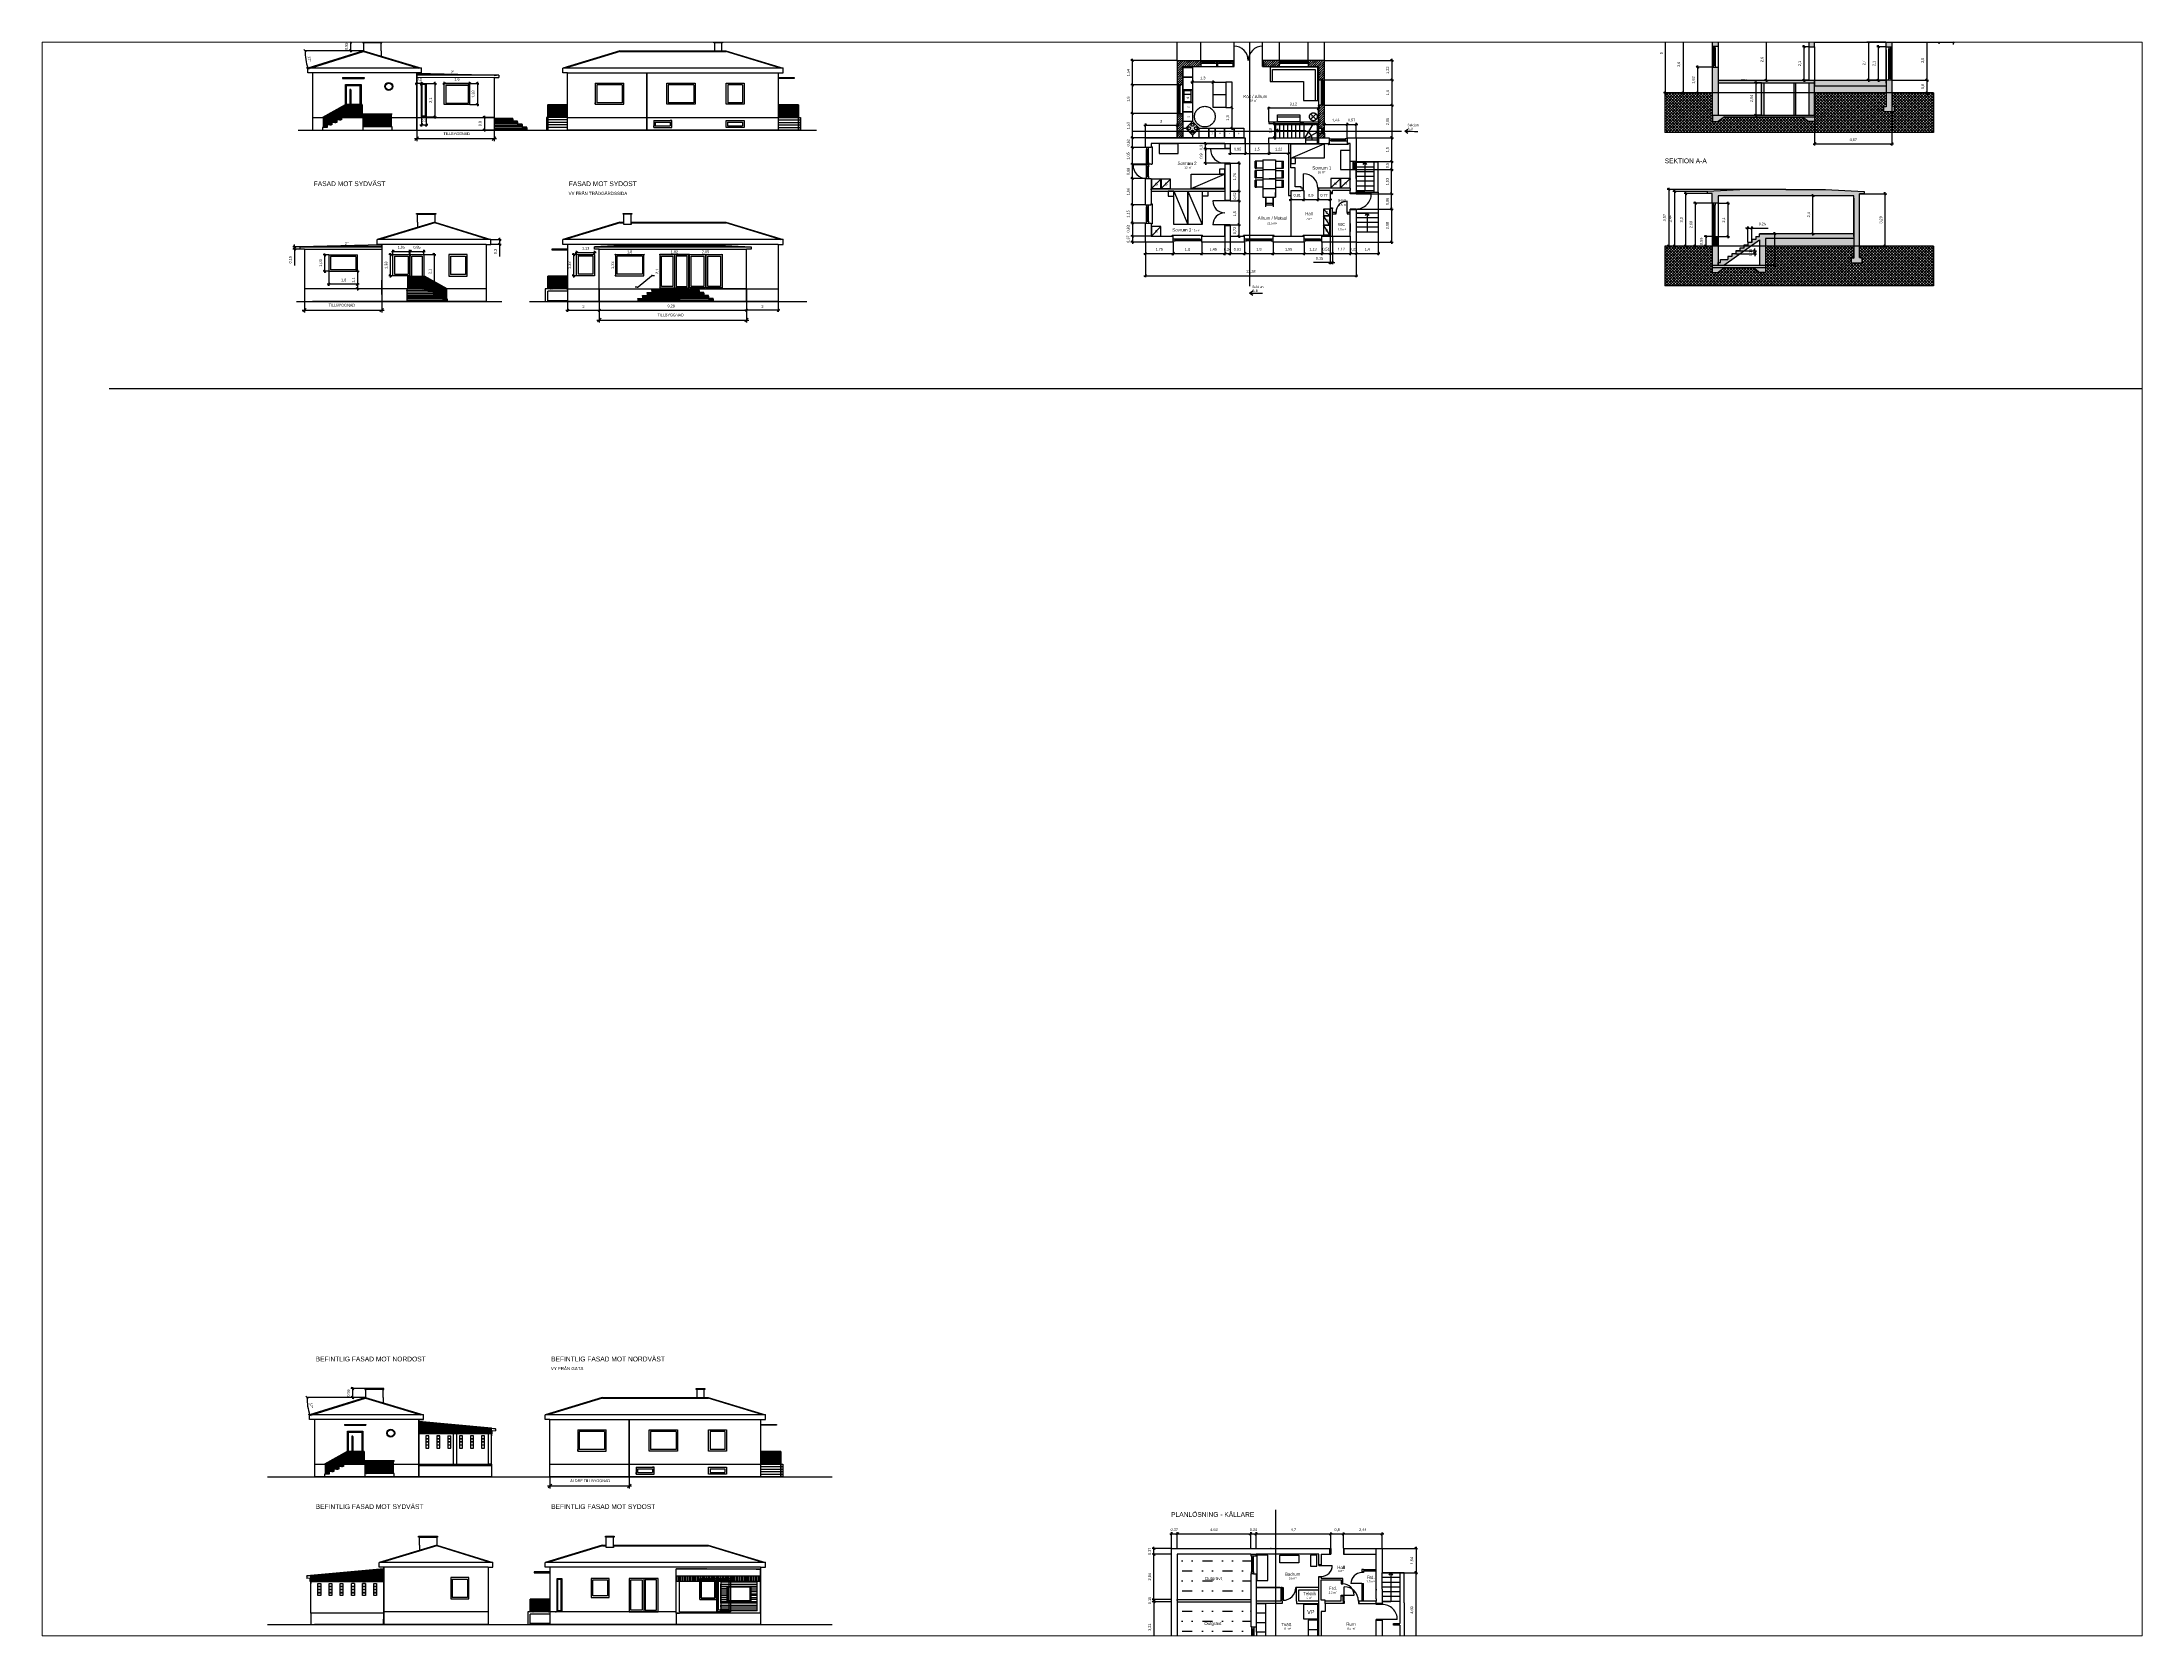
# Paper-space layout 'Layout1' of a CAD drawing. Header units: millimetres. Extents: x 26 to 231, y 20 to 176.
# The model-space entities are those that its viewports show. They can reach past a viewport. Long polylines and large blocks are cut down to what shows.
import ezdxf

# ---------------------------------------------------------------- set-up
doc = ezdxf.new("R2010")
doc.units = ezdxf.units.MM
for name, pattern in [('ACAD_ISO02W100', [15, 12, -3]), ('ACAD_ISO03W100', [30, 12, -18]), ('ACAD_ISO04W100', [30, 24, -3, 0, -3]), ('CENTER2', [28.575, 19.05, -3.175, 3.175, -3.175]), ('DASHED', [19.05, 12.7, -6.35]), ('HIDDEN', [9.525, 6.35, -3.175]), ('PHANTOM2', [31.75, 15.875, -3.175, 3.175, -3.175, 3.175, -3.175])]:
    doc.linetypes.add(name, pattern=pattern)
doc.layers.get('0').update_dxf_attribs({"color": 1})
for name, color, linetype in [('Angivelser', 7, 'Continuous'), ('Fönster', 1, 'Continuous'), ('Förtydligande', 8, 'CENTER2'), ('Grundritningar', 1, 'Continuous'), ('Mått', 4, 'Continuous'), ('Möbler', 4, 'PHANTOM2'), ('Rumsangivelser', 7, 'Continuous'), ('Rumsavdelare', 4, 'FENCELINE1'), ('Rörelsefogar', 1, 'CENTER2'), ('Sektionsangivelser', 4, 'PHANTOM2'), ('Tillgänglighet', 7, 'ACAD_ISO02W100')]:
    doc.layers.add(name, color=color, linetype=linetype)
doc.styles.get("Standard").update_dxf_attribs({"font": 'Arial.ttf', "height": 170})
doc.linetypes.add('FENCELINE1', pattern='A,6.35,-2.54,[133,ltypeshp.shx,S=2.54,R=0,X=-2.54,Y=0],-2.54,25.4', length=36.83)
doc.dimstyles.new('Egen dimension', dxfattribs={"dimscale": 10, "dimtxt": 2.5, "dimasz": 15, "dimexe": 10, "dimexo": 0.625, "dimgap": 15, "dimtad": 1, "dimlfac": 0.001, "dimtxsty": 'Standard', "dimblk": 'OBLIQUE', "dimblk1": 'OBLIQUE', "dimblk2": 'OBLIQUE', "dimcen": 20, "dimdle": 10, "dimadec": 0, "dimazin": 0, "dimtfac": 1, "dimtmove": 0, "dimatfit": 3, "dimldrblk": 'OPEN90', "dimfxl": 1, "dimarcsym": 0})
doc.dimstyles.new('ISO-25', dxfattribs={"dimscale": 10, "dimtxt": 2.5, "dimasz": 15, "dimexe": 10, "dimexo": 0.625, "dimgap": 15, "dimtad": 1, "dimlfac": 0.001, "dimtxsty": 'Standard', "dimblk": 'OBLIQUE', "dimblk1": 'OBLIQUE', "dimblk2": 'OBLIQUE', "dimcen": 20, "dimdle": 10, "dimadec": 0, "dimazin": 0, "dimtfac": 1, "dimtmove": 0, "dimatfit": 3, "dimldrblk": 'OPEN90', "dimfxl": 1, "dimarcsym": 0})
pattern_1 = [(45, (-1637.16, 45483.57), (-70.71068, 70.71068), []), (45, (-1635.16, 45483.57), (-70.71068, 70.71068), [])]

# ---------------------------------------------------------------- blocks, each defined once
blk = doc.blocks.new('_Oblique')
at = {"color": 0, "linetype": 'ByBlock', "lineweight": -2}
blk.add_line((-0.5, -0.5), (0.5, 0.5), dxfattribs=at)
blk = doc.blocks.new('*D8')
at = {"layer": 'Defpoints', "color": 0, "transparency": 16777216}
for p in [(6938, -23593), (5837, -26803), (6938, -26803)]:
    blk.add_point(p, dxfattribs=at)
at = {"layer": 'Mått', "color": 0, "lineweight": -2, "transparency": 16777216}
for p, q in [((6932, -23593), (5737, -23593)), ((5837, -23493), (5837, -26903)), ((6932, -26803), (5737, -26803))]:
    blk.add_line(p, q, dxfattribs=at)
at = {"layer": 'Mått', "color": 0, "lineweight": -2, "transparency": 16777216, "xscale": 150, "yscale": 150, "zscale": 150}
for p, rotation in [((5837, -23593), 90), ((5837, -26803), 270)]:
    blk.add_blockref('_Oblique', p, dxfattribs=dict(at, rotation=rotation))
at = {"layer": 'Mått', "color": 0, "transparency": 16777216, "insert": (5585, -25198), "char_height": 170, "attachment_point": 5, "rotation": 90}
blk.add_mtext('3,21', dxfattribs=at)
blk = doc.blocks.new('_Open90')
at = {"color": 0, "linetype": 'ByBlock', "lineweight": -2}
for p, q in [((0, 0), (-1, 0)), ((-0.5, 0.5), (0, 0)), ((0, 0), (-0.5, -0.5))]:
    blk.add_line(p, q, dxfattribs=at)
blk = doc.blocks.new('*D18')
at = {"layer": 'Defpoints', "color": 0, "transparency": 16777216}
for p in [(20218, -26463), (20218, -26803), (22356, -26803)]:
    blk.add_point(p, dxfattribs=at)
at = {"layer": 'Mått', "color": 0, "lineweight": -2, "transparency": 16777216}
for p, q in [((20224, -26463), (22456, -26463)), ((22356, -26363), (22356, -26803)), ((20224, -26803), (22456, -26803)), ((22356, -26803), (22356, -27694))]:
    blk.add_line(p, q, dxfattribs=at)
at = {"layer": 'Mått', "color": 0, "lineweight": -2, "transparency": 16777216, "xscale": 150, "yscale": 150, "zscale": 150}
for p, rotation in [((22356, -26463), 90), ((22356, -26803), 270)]:
    blk.add_blockref('_Oblique', p, dxfattribs=dict(at, rotation=rotation))
at = {"layer": 'Mått', "color": 0, "transparency": 16777216, "insert": (22104, -27323), "char_height": 170, "attachment_point": 5, "rotation": 90}
blk.add_mtext('0,34', dxfattribs=at)
blk = doc.blocks.new('*D19')
at = {"layer": 'Defpoints', "color": 0, "transparency": 16777216}
for p in [(21618, -21773), (22360, -21773), (21618, -26463)]:
    blk.add_point(p, dxfattribs=at)
at = {"layer": 'Mått', "color": 0, "lineweight": -2, "transparency": 16777216}
for p, q in [((21624, -21773), (22460, -21773)), ((22360, -26563), (22360, -21673)), ((21624, -26463), (22460, -26463))]:
    blk.add_line(p, q, dxfattribs=at)
at = {"layer": 'Mått', "color": 0, "lineweight": -2, "transparency": 16777216, "xscale": 150, "yscale": 150, "zscale": 150}
for p, rotation in [((22360, -21773), 90), ((22360, -26463), 270)]:
    blk.add_blockref('_Oblique', p, dxfattribs=dict(at, rotation=rotation))
at = {"layer": 'Mått', "color": 0, "transparency": 16777216, "insert": (22107, -24118), "char_height": 170, "attachment_point": 5, "rotation": 90}
blk.add_mtext('4,69', dxfattribs=at)
blk = doc.blocks.new('*D20')
at = {"layer": 'Defpoints', "color": 0, "transparency": 16777216}
for p in [(20218, -20233), (20218, -21773), (22360, -21773)]:
    blk.add_point(p, dxfattribs=at)
at = {"layer": 'Mått', "color": 0, "lineweight": -2, "transparency": 16777216}
for p, q in [((20224, -20233), (22460, -20233)), ((22360, -20133), (22360, -21873)), ((20224, -21773), (22460, -21773))]:
    blk.add_line(p, q, dxfattribs=at)
at = {"layer": 'Mått', "color": 0, "lineweight": -2, "transparency": 16777216, "xscale": 150, "yscale": 150, "zscale": 150}
for p, rotation in [((22360, -20233), 90), ((22360, -21773), 270)]:
    blk.add_blockref('_Oblique', p, dxfattribs=dict(at, rotation=rotation))
at = {"layer": 'Mått', "color": 0, "transparency": 16777216, "insert": (22107, -21003), "char_height": 170, "attachment_point": 5, "rotation": 90}
blk.add_mtext('1,54', dxfattribs=at)
blk = doc.blocks.new('*D21')
at = {"layer": 'Defpoints', "color": 0, "transparency": 16777216}
for p in [(5837, -23443), (6938, -23443), (6938, -23593)]:
    blk.add_point(p, dxfattribs=at)
at = {"layer": 'Mått', "color": 0, "lineweight": -2, "transparency": 16777216}
for p, q in [((6932, -23443), (5737, -23443)), ((6932, -23593), (5737, -23593)), ((5837, -23443), (5837, -23293)), ((5837, -23593), (5837, -23443)), ((5837, -23593), (5837, -23743))]:
    blk.add_line(p, q, dxfattribs=at)
at = {"layer": 'Mått', "color": 0, "lineweight": -2, "transparency": 16777216, "xscale": 150, "yscale": 150, "zscale": 150}
for p, rotation in [((5837, -23443), 270), ((5837, -23593), 90)]:
    blk.add_blockref('_Oblique', p, dxfattribs=dict(at, rotation=rotation))
at = {"layer": 'Mått', "color": 0, "transparency": 16777216, "insert": (5585, -23518), "char_height": 170, "attachment_point": 5, "rotation": 90}
blk.add_mtext('0,15', dxfattribs=at)
blk = doc.blocks.new('*D22')
at = {"layer": 'Defpoints', "color": 0, "transparency": 16777216}
for p in [(5836, -20603), (6938, -20603), (6938, -23443)]:
    blk.add_point(p, dxfattribs=at)
at = {"layer": 'Mått', "color": 0, "lineweight": -2, "transparency": 16777216}
for p, q in [((6932, -20603), (5736, -20603)), ((5836, -23543), (5836, -20503)), ((6932, -23443), (5736, -23443))]:
    blk.add_line(p, q, dxfattribs=at)
at = {"layer": 'Mått', "color": 0, "lineweight": -2, "transparency": 16777216, "xscale": 150, "yscale": 150, "zscale": 150}
for p, rotation in [((5836, -20603), 90), ((5836, -23443), 270)]:
    blk.add_blockref('_Oblique', p, dxfattribs=dict(at, rotation=rotation))
at = {"layer": 'Mått', "color": 0, "transparency": 16777216, "insert": (5583, -22023), "char_height": 170, "attachment_point": 5, "rotation": 90}
blk.add_mtext('2,84', dxfattribs=at)
blk = doc.blocks.new('*D23')
at = {"layer": 'Defpoints', "color": 0, "transparency": 16777216}
for p in [(5836, -20233), (6938, -20233), (6938, -20603)]:
    blk.add_point(p, dxfattribs=at)
at = {"layer": 'Mått', "color": 0, "lineweight": -2, "transparency": 16777216}
for p, q in [((6932, -20233), (5736, -20233)), ((6932, -20603), (5736, -20603)), ((5836, -20703), (5836, -20133))]:
    blk.add_line(p, q, dxfattribs=at)
at = {"layer": 'Mått', "color": 0, "lineweight": -2, "transparency": 16777216, "xscale": 150, "yscale": 150, "zscale": 150}
for p, rotation in [((5836, -20233), 90), ((5836, -20603), 270)]:
    blk.add_blockref('_Oblique', p, dxfattribs=dict(at, rotation=rotation))
at = {"layer": 'Mått', "color": 0, "transparency": 16777216, "insert": (5583, -20418), "char_height": 170, "attachment_point": 5, "rotation": 90}
blk.add_mtext('0,37', dxfattribs=at)
blk = doc.blocks.new('*D24')
at = {"layer": 'Defpoints', "color": 0, "transparency": 16777216}
for p in [(7308, -19315), (6938, -20233), (7308, -20233)]:
    blk.add_point(p, dxfattribs=at)
at = {"layer": 'Mått', "color": 0, "lineweight": -2, "transparency": 16777216}
for p, q in [((6838, -19315), (7408, -19315)), ((6938, -20227), (6938, -19215)), ((7308, -20227), (7308, -19215))]:
    blk.add_line(p, q, dxfattribs=at)
at = {"layer": 'Mått', "color": 0, "lineweight": -2, "transparency": 16777216, "xscale": 150, "yscale": 150, "zscale": 150, "rotation": 180}
blk.add_blockref('_Oblique', (6938, -19315), dxfattribs=at)
at = {"layer": 'Mått', "color": 0, "lineweight": -2, "transparency": 16777216, "xscale": 150, "yscale": 150, "zscale": 150}
blk.add_blockref('_Oblique', (7308, -19315), dxfattribs=at)
at = {"layer": 'Mått', "color": 0, "transparency": 16777216, "insert": (7123, -19063), "char_height": 170, "attachment_point": 5}
blk.add_mtext('0,37', dxfattribs=at)
blk = doc.blocks.new('*D25')
at = {"layer": 'Defpoints', "color": 0, "transparency": 16777216}
for p in [(11938, -19316), (7308, -20233), (11938, -20233)]:
    blk.add_point(p, dxfattribs=at)
at = {"layer": 'Mått', "color": 0, "lineweight": -2, "transparency": 16777216}
for p, q in [((7208, -19316), (12038, -19316)), ((7308, -20227), (7308, -19216)), ((11938, -20227), (11938, -19216))]:
    blk.add_line(p, q, dxfattribs=at)
at = {"layer": 'Mått', "color": 0, "lineweight": -2, "transparency": 16777216, "xscale": 150, "yscale": 150, "zscale": 150, "rotation": 180}
blk.add_blockref('_Oblique', (7308, -19316), dxfattribs=at)
at = {"layer": 'Mått', "color": 0, "lineweight": -2, "transparency": 16777216, "xscale": 150, "yscale": 150, "zscale": 150}
blk.add_blockref('_Oblique', (11938, -19316), dxfattribs=at)
at = {"layer": 'Mått', "color": 0, "transparency": 16777216, "insert": (9623, -19064), "char_height": 170, "attachment_point": 5}
blk.add_mtext('4,63', dxfattribs=at)
blk = doc.blocks.new('*D26')
at = {"layer": 'Defpoints', "color": 0, "transparency": 16777216}
for p in [(12278, -19315), (11938, -20233), (12278, -20233)]:
    blk.add_point(p, dxfattribs=at)
at = {"layer": 'Mått', "color": 0, "lineweight": -2, "transparency": 16777216}
for p, q in [((11838, -19315), (12378, -19315)), ((11938, -20227), (11938, -19215)), ((12278, -20227), (12278, -19215))]:
    blk.add_line(p, q, dxfattribs=at)
at = {"layer": 'Mått', "color": 0, "lineweight": -2, "transparency": 16777216, "xscale": 150, "yscale": 150, "zscale": 150, "rotation": 180}
blk.add_blockref('_Oblique', (11938, -19315), dxfattribs=at)
at = {"layer": 'Mått', "color": 0, "lineweight": -2, "transparency": 16777216, "xscale": 150, "yscale": 150, "zscale": 150}
blk.add_blockref('_Oblique', (12278, -19315), dxfattribs=at)
at = {"layer": 'Mått', "color": 0, "transparency": 16777216, "insert": (12108, -19063), "char_height": 170, "attachment_point": 5}
blk.add_mtext('0,34', dxfattribs=at)
blk = doc.blocks.new('*D27')
at = {"layer": 'Defpoints', "color": 0, "transparency": 16777216}
for p in [(16983, -19325), (12278, -20233), (16983, -20233)]:
    blk.add_point(p, dxfattribs=at)
at = {"layer": 'Mått', "color": 0, "lineweight": -2, "transparency": 16777216}
for p, q in [((12178, -19325), (17083, -19325)), ((12278, -20227), (12278, -19225)), ((16983, -20227), (16983, -19225))]:
    blk.add_line(p, q, dxfattribs=at)
at = {"layer": 'Mått', "color": 0, "lineweight": -2, "transparency": 16777216, "xscale": 150, "yscale": 150, "zscale": 150, "rotation": 180}
blk.add_blockref('_Oblique', (12278, -19325), dxfattribs=at)
at = {"layer": 'Mått', "color": 0, "lineweight": -2, "transparency": 16777216, "xscale": 150, "yscale": 150, "zscale": 150}
blk.add_blockref('_Oblique', (16983, -19325), dxfattribs=at)
at = {"layer": 'Mått', "color": 0, "transparency": 16777216, "insert": (14630, -19073), "char_height": 170, "attachment_point": 5}
blk.add_mtext('4,7', dxfattribs=at)
blk = doc.blocks.new('*D36')
at = {"layer": 'Defpoints', "color": 0, "ltscale": 10, "transparency": 16777216}
for p in [(-47533, -10720), (-47514, -11092), (-47365, -11820), (-43841, -10720), (-43841, -10720)]:
    blk.add_point(p, dxfattribs=at)
at = {"layer": 'Mått', "color": 0, "lineweight": -2, "ltscale": 10, "transparency": 16777216}
blk.add_arc((-43841, -10720), 3692, 180, 197.3318, dxfattribs=at)
at = {"layer": 'Mått', "color": 0, "lineweight": -2, "ltscale": 10, "transparency": 16777216, "xscale": 150, "yscale": 150, "zscale": 150}
for p, rotation in [((-47533, -10720), 90), ((-47365, -11820), 287.3317977329669)]:
    blk.add_blockref('_Oblique', p, dxfattribs=dict(at, rotation=rotation))
at = {"layer": 'Mått', "color": 0, "ltscale": 10, "transparency": 16777216, "insert": (-47257, -11241), "char_height": 170, "attachment_point": 5, "rotation": 278.6659}
blk.add_mtext('17°', dxfattribs=at)
blk = doc.blocks.new('*D37')
at = {"layer": 'Defpoints', "color": 0, "transparency": 16777216}
for p in [(-43841, -10170), (-44665, -10720), (-43841, -10720)]:
    blk.add_point(p, dxfattribs=at)
at = {"layer": 'Mått', "color": 0, "lineweight": -2, "transparency": 16777216}
for p, q in [((-43847, -10170), (-44765, -10170)), ((-44665, -10070), (-44665, -10820)), ((-43847, -10720), (-44765, -10720))]:
    blk.add_line(p, q, dxfattribs=at)
at = {"layer": 'Mått', "color": 0, "lineweight": -2, "transparency": 16777216, "xscale": 150, "yscale": 150, "zscale": 150}
for p, rotation in [((-44665, -10170), 90), ((-44665, -10720), 270)]:
    blk.add_blockref('_Oblique', p, dxfattribs=dict(at, rotation=rotation))
at = {"layer": 'Mått', "color": 0, "transparency": 16777216, "insert": (-44917, -10445), "char_height": 170, "attachment_point": 5, "rotation": 90}
blk.add_mtext('0,55', dxfattribs=at)
blk = doc.blocks.new('*D105')
at = {"layer": 'Defpoints', "color": 0, "transparency": 16777216}
for p in [(-32225, -15720), (-27225, -15720), (-27225, -16303)]:
    blk.add_point(p, dxfattribs=at)
at = {"layer": 'Förtydligande', "color": 0, "lineweight": -2, "transparency": 16777216}
for p, q in [((-32225, -15729), (-32225, -16453)), ((-27225, -15729), (-27225, -16453)), ((-32375, -16303), (-27075, -16303))]:
    blk.add_line(p, q, dxfattribs=at)
at = {"layer": 'Förtydligande', "color": 0, "lineweight": -2, "transparency": 16777216, "xscale": 225, "yscale": 225, "zscale": 225, "rotation": 180}
blk.add_blockref('_Oblique', (-32225, -16303), dxfattribs=at)
at = {"layer": 'Förtydligande', "color": 0, "lineweight": -2, "transparency": 16777216, "xscale": 225, "yscale": 225, "zscale": 225}
blk.add_blockref('_Oblique', (-27225, -16303), dxfattribs=at)
at = {"layer": 'Förtydligande', "color": 0, "transparency": 16777216, "insert": (-29684, -15976), "char_height": 170, "attachment_point": 5}
blk.add_mtext('ÄLDRE TILLBYGGNAD', dxfattribs=at)
blk = doc.blocks.new('*D116')
at = {"layer": 'Defpoints', "color": 0, "transparency": 16777216}
for p in [(17783, -19325), (16983, -20233), (17783, -20233)]:
    blk.add_point(p, dxfattribs=at)
at = {"layer": 'Mått', "color": 0, "lineweight": -2, "transparency": 16777216}
for p, q in [((16883, -19325), (17883, -19325)), ((16983, -20227), (16983, -19225)), ((17783, -20227), (17783, -19225))]:
    blk.add_line(p, q, dxfattribs=at)
at = {"layer": 'Mått', "color": 0, "lineweight": -2, "transparency": 16777216, "xscale": 150, "yscale": 150, "zscale": 150, "rotation": 180}
blk.add_blockref('_Oblique', (16983, -19325), dxfattribs=at)
at = {"layer": 'Mått', "color": 0, "lineweight": -2, "transparency": 16777216, "xscale": 150, "yscale": 150, "zscale": 150}
blk.add_blockref('_Oblique', (17783, -19325), dxfattribs=at)
at = {"layer": 'Mått', "color": 0, "transparency": 16777216, "insert": (17383, -19072), "char_height": 170, "attachment_point": 5}
blk.add_mtext('0,8', dxfattribs=at)
blk = doc.blocks.new('*D117')
at = {"layer": 'Defpoints', "color": 0, "transparency": 16777216}
for p in [(20218, -19325), (17783, -20233), (20218, -20233)]:
    blk.add_point(p, dxfattribs=at)
at = {"layer": 'Mått', "color": 0, "lineweight": -2, "transparency": 16777216}
for p, q in [((17683, -19325), (20318, -19325)), ((17783, -20227), (17783, -19225)), ((20218, -20227), (20218, -19225))]:
    blk.add_line(p, q, dxfattribs=at)
at = {"layer": 'Mått', "color": 0, "lineweight": -2, "transparency": 16777216, "xscale": 150, "yscale": 150, "zscale": 150, "rotation": 180}
blk.add_blockref('_Oblique', (17783, -19325), dxfattribs=at)
at = {"layer": 'Mått', "color": 0, "lineweight": -2, "transparency": 16777216, "xscale": 150, "yscale": 150, "zscale": 150}
blk.add_blockref('_Oblique', (20218, -19325), dxfattribs=at)
at = {"layer": 'Mått', "color": 0, "transparency": 16777216, "insert": (19000, -19072), "char_height": 170, "attachment_point": 5}
blk.add_mtext('2,44', dxfattribs=at)
blk = doc.blocks.new('*D118')
at = {"layer": 'Defpoints', "color": 0, "ltscale": 10, "transparency": 16777216}
for p in [(-47655, 74116), (-43963, 74116), (-43963, 74116), (-47636, 73744), (-47487, 73016)]:
    blk.add_point(p, dxfattribs=at)
at = {"layer": 'Mått', "color": 0, "lineweight": -2, "ltscale": 10, "transparency": 16777216}
blk.add_arc((-43963, 74116), 3692, 180, 197.3318, dxfattribs=at)
at = {"layer": 'Mått', "color": 0, "lineweight": -2, "ltscale": 10, "transparency": 16777216, "xscale": 150, "yscale": 150, "zscale": 150}
for p, rotation in [((-47655, 74116), 89.9999999999998), ((-47487, 73016), 287.3317977329665)]:
    blk.add_blockref('_Oblique', p, dxfattribs=dict(at, rotation=rotation))
at = {"layer": 'Mått', "color": 0, "ltscale": 10, "transparency": 16777216, "insert": (-47380, 73595), "char_height": 170, "attachment_point": 5, "rotation": 278.6659}
blk.add_mtext('17°', dxfattribs=at)
blk = doc.blocks.new('*D126')
at = {"layer": 'Defpoints', "color": 0, "transparency": 16777216}
for p in [(-44787, 74116), (-43963, 74666), (-43963, 74116)]:
    blk.add_point(p, dxfattribs=at)
at = {"layer": 'Mått', "color": 0, "lineweight": -2, "transparency": 16777216}
for p, q in [((-43969, 74666), (-44887, 74666)), ((-43969, 74116), (-44887, 74116)), ((-44787, 74766), (-44787, 74016))]:
    blk.add_line(p, q, dxfattribs=at)
at = {"layer": 'Mått', "color": 0, "lineweight": -2, "transparency": 16777216, "xscale": 150, "yscale": 150, "zscale": 150}
for p, rotation in [((-44787, 74666), 90), ((-44787, 74116), 270)]:
    blk.add_blockref('_Oblique', p, dxfattribs=dict(at, rotation=rotation))
at = {"layer": 'Mått', "color": 0, "transparency": 16777216, "insert": (-45039, 74391), "char_height": 170, "attachment_point": 5, "rotation": 90}
blk.add_mtext('0,55', dxfattribs=at)
blk = doc.blocks.new('*D119')
at = {"layer": 'Defpoints', "color": 0, "transparency": 16777216}
for p in [(-40177, 61266), (-40177, 59166), (-39518, 59166)]:
    blk.add_point(p, dxfattribs=at)
at = {"layer": 'Mått', "color": 0, "lineweight": -2, "transparency": 16777216}
for p, q in [((-40171, 61266), (-39418, 61266)), ((-39518, 61366), (-39518, 59066)), ((-40171, 59166), (-39418, 59166))]:
    blk.add_line(p, q, dxfattribs=at)
at = {"layer": 'Mått', "color": 0, "lineweight": -2, "transparency": 16777216, "xscale": 150, "yscale": 150, "zscale": 150}
for p, rotation in [((-39518, 61266), 90), ((-39518, 59166), 270)]:
    blk.add_blockref('_Oblique', p, dxfattribs=dict(at, rotation=rotation))
at = {"layer": 'Mått', "color": 0, "transparency": 16777216, "insert": (-39770, 60216), "char_height": 170, "attachment_point": 5, "rotation": 90}
blk.add_mtext('2,1', dxfattribs=at)
blk = doc.blocks.new('*D120')
at = {"layer": 'Defpoints', "color": 0, "transparency": 16777216}
for p in [(-42117, 61266), (-42282, 59936), (-42117, 59936)]:
    blk.add_point(p, dxfattribs=at)
at = {"layer": 'Mått', "color": 0, "lineweight": -2, "transparency": 16777216}
for p, q in [((-42123, 61266), (-42382, 61266)), ((-42282, 61366), (-42282, 59836)), ((-42123, 59936), (-42382, 59936))]:
    blk.add_line(p, q, dxfattribs=at)
at = {"layer": 'Mått', "color": 0, "lineweight": -2, "transparency": 16777216, "xscale": 150, "yscale": 150, "zscale": 150}
for p, rotation in [((-42282, 61266), 90), ((-42282, 59936), 270)]:
    blk.add_blockref('_Oblique', p, dxfattribs=dict(at, rotation=rotation))
at = {"layer": 'Mått', "color": 0, "transparency": 16777216, "insert": (-42534, 60601), "char_height": 170, "attachment_point": 5, "rotation": 90}
blk.add_mtext('1,33', dxfattribs=at)
blk = doc.blocks.new('*D121')
at = {"layer": 'Defpoints', "color": 0, "transparency": 16777216}
for p in [(-46152, 60216), (-44352, 60216), (-46152, 59400)]:
    blk.add_point(p, dxfattribs=at)
at = {"layer": 'Mått', "color": 0, "lineweight": -2, "transparency": 16777216}
for p, q in [((-46152, 60210), (-46152, 59300)), ((-44352, 60210), (-44352, 59300)), ((-44252, 59400), (-46252, 59400))]:
    blk.add_line(p, q, dxfattribs=at)
at = {"layer": 'Mått', "color": 0, "lineweight": -2, "transparency": 16777216, "xscale": 150, "yscale": 150, "zscale": 150, "rotation": 180}
blk.add_blockref('_Oblique', (-46152, 59400), dxfattribs=at)
at = {"layer": 'Mått', "color": 0, "lineweight": -2, "transparency": 16777216, "xscale": 150, "yscale": 150, "zscale": 150}
blk.add_blockref('_Oblique', (-44352, 59400), dxfattribs=at)
at = {"layer": 'Mått', "color": 0, "transparency": 16777216, "insert": (-45222, 59652), "char_height": 170, "attachment_point": 5}
blk.add_mtext('1,8', dxfattribs=at)
blk = doc.blocks.new('*D122')
at = {"layer": 'Defpoints', "color": 0, "transparency": 16777216}
for p in [(-47687, 58316), (-42827, 58316), (-42827, 57770)]:
    blk.add_point(p, dxfattribs=at)
at = {"layer": 'Förtydligande', "color": 0, "lineweight": -2, "transparency": 16777216}
for p, q in [((-47687, 58306), (-47687, 57620)), ((-42827, 58306), (-42827, 57620)), ((-47837, 57770), (-42677, 57770))]:
    blk.add_line(p, q, dxfattribs=at)
at = {"layer": 'Förtydligande', "color": 0, "lineweight": -2, "transparency": 16777216, "xscale": 225, "yscale": 225, "zscale": 225, "rotation": 180}
blk.add_blockref('_Oblique', (-47687, 57770), dxfattribs=at)
at = {"layer": 'Förtydligande', "color": 0, "lineweight": -2, "transparency": 16777216, "xscale": 225, "yscale": 225, "zscale": 225}
blk.add_blockref('_Oblique', (-42827, 57770), dxfattribs=at)
at = {"layer": 'Förtydligande', "color": 0, "transparency": 16777216, "insert": (-45336, 58082), "char_height": 170, "attachment_point": 5}
blk.add_mtext('TILLBYGGNAD', dxfattribs=at)
blk = doc.blocks.new('*D123')
at = {"layer": 'Defpoints', "color": 0, "transparency": 16777216}
for p in [(-29113, 58316), (-19833, 58316), (-19833, 57148)]:
    blk.add_point(p, dxfattribs=at)
at = {"layer": 'Förtydligande', "color": 0, "lineweight": -2, "transparency": 16777216}
for p, q in [((-29113, 58306), (-29113, 56998)), ((-19833, 58306), (-19833, 56998)), ((-29263, 57148), (-19683, 57148))]:
    blk.add_line(p, q, dxfattribs=at)
at = {"layer": 'Förtydligande', "color": 0, "lineweight": -2, "transparency": 16777216, "xscale": 225, "yscale": 225, "zscale": 225, "rotation": 180}
blk.add_blockref('_Oblique', (-29113, 57148), dxfattribs=at)
at = {"layer": 'Förtydligande', "color": 0, "lineweight": -2, "transparency": 16777216, "xscale": 225, "yscale": 225, "zscale": 225}
blk.add_blockref('_Oblique', (-19833, 57148), dxfattribs=at)
at = {"layer": 'Förtydligande', "color": 0, "transparency": 16777216, "insert": (-24617, 57460), "char_height": 170, "attachment_point": 5}
blk.add_mtext('TILLBYGGNAD', dxfattribs=at)
blk = doc.blocks.new('*D127')
at = {"layer": 'Defpoints', "color": 0, "transparency": 16777216}
for p in [(-40177, 61266), (-40177, 59166), (-39518, 59166)]:
    blk.add_point(p, dxfattribs=at)
at = {"layer": 'Mått', "color": 0, "lineweight": -2, "transparency": 16777216}
for p, q in [((-40171, 61266), (-39418, 61266)), ((-39518, 61366), (-39518, 59066)), ((-40171, 59166), (-39418, 59166))]:
    blk.add_line(p, q, dxfattribs=at)
at = {"layer": 'Mått', "color": 0, "lineweight": -2, "transparency": 16777216, "xscale": 150, "yscale": 150, "zscale": 150}
for p, rotation in [((-39518, 61266), 90), ((-39518, 59166), 270)]:
    blk.add_blockref('_Oblique', p, dxfattribs=dict(at, rotation=rotation))
at = {"layer": 'Mått', "color": 0, "transparency": 16777216, "insert": (-39770, 60216), "char_height": 170, "attachment_point": 5, "rotation": 90}
blk.add_mtext('2,1', dxfattribs=at)
blk = doc.blocks.new('*D128')
at = {"layer": 'Defpoints', "color": 0, "transparency": 16777216}
for p in [(-42117, 61266), (-42282, 59936), (-42117, 59936)]:
    blk.add_point(p, dxfattribs=at)
at = {"layer": 'Mått', "color": 0, "lineweight": -2, "transparency": 16777216}
for p, q in [((-42123, 61266), (-42382, 61266)), ((-42282, 61366), (-42282, 59836)), ((-42123, 59936), (-42382, 59936))]:
    blk.add_line(p, q, dxfattribs=at)
at = {"layer": 'Mått', "color": 0, "lineweight": -2, "transparency": 16777216, "xscale": 150, "yscale": 150, "zscale": 150}
for p, rotation in [((-42282, 61266), 90), ((-42282, 59936), 270)]:
    blk.add_blockref('_Oblique', p, dxfattribs=dict(at, rotation=rotation))
at = {"layer": 'Mått', "color": 0, "transparency": 16777216, "insert": (-42534, 60601), "char_height": 170, "attachment_point": 5, "rotation": 90}
blk.add_mtext('1,33', dxfattribs=at)
blk = doc.blocks.new('*D124')
at = {"layer": 'Defpoints', "color": 0, "transparency": 16777216}
for p in [(-46411, 61246), (-46152, 61246), (-46152, 60216)]:
    blk.add_point(p, dxfattribs=at)
at = {"layer": 'Mått', "color": 0, "lineweight": -2, "transparency": 16777216}
for p, q in [((-46158, 61246), (-46511, 61246)), ((-46411, 60116), (-46411, 61346)), ((-46158, 60216), (-46511, 60216))]:
    blk.add_line(p, q, dxfattribs=at)
at = {"layer": 'Mått', "color": 0, "lineweight": -2, "transparency": 16777216, "xscale": 150, "yscale": 150, "zscale": 150}
for p, rotation in [((-46411, 61246), 90), ((-46411, 60216), 270)]:
    blk.add_blockref('_Oblique', p, dxfattribs=dict(at, rotation=rotation))
at = {"layer": 'Mått', "color": 0, "transparency": 16777216, "insert": (-46664, 60747), "char_height": 170, "attachment_point": 5, "rotation": 90}
blk.add_mtext('1,03', dxfattribs=at)
blk = doc.blocks.new('*D129')
at = {"layer": 'Defpoints', "color": 0, "ltscale": 100, "transparency": 16777216}
for p in [(-48316, 61616), (-47987, 61764), (-47987, 61616)]:
    blk.add_point(p, dxfattribs=at)
at = {"layer": 'Mått', "color": 0, "lineweight": -2, "ltscale": 100, "transparency": 16777216}
for p, q in [((-47993, 61764), (-48416, 61764)), ((-47993, 61616), (-48416, 61616)), ((-48316, 61764), (-48316, 61914)), ((-48316, 61764), (-48316, 61616)), ((-48316, 61616), (-48316, 60573))]:
    blk.add_line(p, q, dxfattribs=at)
at = {"layer": 'Mått', "color": 0, "lineweight": -2, "ltscale": 100, "transparency": 16777216, "xscale": 150, "yscale": 150, "zscale": 150}
for p, rotation in [((-48316, 61764), 270), ((-48316, 61616), 90)]:
    blk.add_blockref('_Oblique', p, dxfattribs=dict(at, rotation=rotation))
at = {"layer": 'Mått', "color": 0, "ltscale": 100, "transparency": 16777216, "insert": (-48569, 60944), "char_height": 170, "attachment_point": 5, "rotation": 90}
blk.add_mtext('0,15', dxfattribs=at)
blk = doc.blocks.new('*D130')
at = {"layer": 'Defpoints', "color": 0, "ltscale": 100, "transparency": 16777216}
for p in [(-35947, 62216), (-35947, 61916), (-35395, 61916)]:
    blk.add_point(p, dxfattribs=at)
at = {"layer": 'Mått', "color": 0, "lineweight": -2, "ltscale": 100, "transparency": 16777216}
for p, q in [((-35941, 62216), (-35295, 62216)), ((-35395, 62316), (-35395, 61916)), ((-35941, 61916), (-35295, 61916)), ((-35395, 61916), (-35395, 61155))]:
    blk.add_line(p, q, dxfattribs=at)
at = {"layer": 'Mått', "color": 0, "lineweight": -2, "ltscale": 100, "transparency": 16777216, "xscale": 150, "yscale": 150, "zscale": 150}
for p, rotation in [((-35395, 62216), 90), ((-35395, 61916), 270)]:
    blk.add_blockref('_Oblique', p, dxfattribs=dict(at, rotation=rotation))
at = {"layer": 'Mått', "color": 0, "ltscale": 100, "transparency": 16777216, "insert": (-35647, 61460), "char_height": 170, "attachment_point": 5, "rotation": 90}
blk.add_mtext('0,3', dxfattribs=at)
blk = doc.blocks.new('*D131')
at = {"layer": 'Defpoints', "color": 0, "ltscale": 100, "transparency": 16777216}
for p in [(-31113, 58316), (-29113, 58316), (-29113, 57761)]:
    blk.add_point(p, dxfattribs=at)
at = {"layer": 'Mått', "color": 0, "lineweight": -2, "ltscale": 100, "transparency": 16777216}
for p, q in [((-31113, 58310), (-31113, 57661)), ((-29113, 58310), (-29113, 57661)), ((-31213, 57761), (-29013, 57761))]:
    blk.add_line(p, q, dxfattribs=at)
at = {"layer": 'Mått', "color": 0, "lineweight": -2, "ltscale": 100, "transparency": 16777216, "xscale": 150, "yscale": 150, "zscale": 150, "rotation": 180}
blk.add_blockref('_Oblique', (-31113, 57761), dxfattribs=at)
at = {"layer": 'Mått', "color": 0, "lineweight": -2, "ltscale": 100, "transparency": 16777216, "xscale": 150, "yscale": 150, "zscale": 150}
blk.add_blockref('_Oblique', (-29113, 57761), dxfattribs=at)
at = {"layer": 'Mått', "color": 0, "ltscale": 100, "transparency": 16777216, "insert": (-30113, 57996), "char_height": 170, "attachment_point": 5}
blk.add_mtext('2', dxfattribs=at)
blk = doc.blocks.new('*D132')
at = {"layer": 'Defpoints', "color": 0, "ltscale": 100, "transparency": 16777216}
for p in [(-42117, 61266), (-41067, 61468), (-41067, 61266)]:
    blk.add_point(p, dxfattribs=at)
at = {"layer": 'Mått', "color": 0, "lineweight": -2, "ltscale": 100, "transparency": 16777216}
for p, q in [((-42217, 61468), (-40967, 61468)), ((-42117, 61272), (-42117, 61568)), ((-41067, 61272), (-41067, 61568))]:
    blk.add_line(p, q, dxfattribs=at)
at = {"layer": 'Mått', "color": 0, "lineweight": -2, "ltscale": 100, "transparency": 16777216, "xscale": 150, "yscale": 150, "zscale": 150, "rotation": 180}
blk.add_blockref('_Oblique', (-42117, 61468), dxfattribs=at)
at = {"layer": 'Mått', "color": 0, "lineweight": -2, "ltscale": 100, "transparency": 16777216, "xscale": 150, "yscale": 150, "zscale": 150}
blk.add_blockref('_Oblique', (-41067, 61468), dxfattribs=at)
at = {"layer": 'Mått', "color": 0, "ltscale": 100, "transparency": 16777216, "insert": (-41592, 61720), "char_height": 170, "attachment_point": 5}
blk.add_mtext('1,05', dxfattribs=at)
blk = doc.blocks.new('*D133')
at = {"layer": 'Defpoints', "color": 0, "ltscale": 100, "transparency": 16777216}
for p in [(-41027, 61266), (-40177, 61467), (-40177, 61266)]:
    blk.add_point(p, dxfattribs=at)
at = {"layer": 'Mått', "color": 0, "lineweight": -2, "ltscale": 100, "transparency": 16777216}
for p, q in [((-41127, 61467), (-40077, 61467)), ((-41027, 61272), (-41027, 61567)), ((-40177, 61272), (-40177, 61567))]:
    blk.add_line(p, q, dxfattribs=at)
at = {"layer": 'Mått', "color": 0, "lineweight": -2, "ltscale": 100, "transparency": 16777216, "xscale": 150, "yscale": 150, "zscale": 150, "rotation": 180}
blk.add_blockref('_Oblique', (-41027, 61467), dxfattribs=at)
at = {"layer": 'Mått', "color": 0, "lineweight": -2, "ltscale": 100, "transparency": 16777216, "xscale": 150, "yscale": 150, "zscale": 150}
blk.add_blockref('_Oblique', (-40177, 61467), dxfattribs=at)
at = {"layer": 'Mått', "color": 0, "ltscale": 100, "transparency": 16777216, "insert": (-40602, 61719), "char_height": 170, "attachment_point": 5}
blk.add_mtext('0,85', dxfattribs=at)
blk = doc.blocks.new('*D125')
at = {"layer": 'Defpoints', "color": 0, "transparency": 16777216}
for p in [(-40617, 69116), (-35747, 69116), (-40617, 68570)]:
    blk.add_point(p, dxfattribs=at)
at = {"layer": 'Förtydligande', "color": 0, "lineweight": -2, "transparency": 16777216}
for p, q in [((-40617, 69106), (-40617, 68420)), ((-35747, 69106), (-35747, 68420)), ((-35597, 68570), (-40767, 68570))]:
    blk.add_line(p, q, dxfattribs=at)
at = {"layer": 'Förtydligande', "color": 0, "lineweight": -2, "transparency": 16777216, "xscale": 225, "yscale": 225, "zscale": 225, "rotation": 180}
blk.add_blockref('_Oblique', (-40617, 68570), dxfattribs=at)
at = {"layer": 'Förtydligande', "color": 0, "lineweight": -2, "transparency": 16777216, "xscale": 225, "yscale": 225, "zscale": 225}
blk.add_blockref('_Oblique', (-35747, 68570), dxfattribs=at)
at = {"layer": 'Förtydligande', "color": 0, "transparency": 16777216, "insert": (-38098, 68882), "char_height": 170, "attachment_point": 5}
blk.add_mtext('TILLBYGGNAD', dxfattribs=at)
blk = doc.blocks.new('*D134')
at = {"layer": 'Defpoints', "color": 0, "transparency": 16777216}
for p in [(-44352, 60216), (-44352, 59116), (-44352, 59116)]:
    blk.add_point(p, dxfattribs=at)
at = {"layer": 'Mått', "color": 0, "lineweight": -2, "transparency": 16777216}
for p, q in [((-44352, 60316), (-44352, 59016)), ((-44346, 60216), (-44252, 60216)), ((-44346, 59116), (-44252, 59116))]:
    blk.add_line(p, q, dxfattribs=at)
at = {"layer": 'Mått', "color": 0, "lineweight": -2, "transparency": 16777216, "xscale": 150, "yscale": 150, "zscale": 150}
for p, rotation in [((-44352, 60216), 90), ((-44352, 59116), 270)]:
    blk.add_blockref('_Oblique', p, dxfattribs=dict(at, rotation=rotation))
at = {"layer": 'Mått', "color": 0, "transparency": 16777216, "insert": (-44605, 59666), "char_height": 170, "attachment_point": 5, "rotation": 90}
blk.add_mtext('1,1', dxfattribs=at)
blk = doc.blocks.new('*D135')
at = {"layer": 'Defpoints', "color": 0, "transparency": 16777216}
for p in [(-40017, 72046), (-40017, 69946), (-39474, 69946)]:
    blk.add_point(p, dxfattribs=at)
at = {"layer": 'Mått', "color": 0, "lineweight": -2, "transparency": 16777216}
for p, q in [((-40011, 72046), (-39374, 72046)), ((-39474, 72146), (-39474, 69846)), ((-40011, 69946), (-39374, 69946))]:
    blk.add_line(p, q, dxfattribs=at)
at = {"layer": 'Mått', "color": 0, "lineweight": -2, "transparency": 16777216, "xscale": 150, "yscale": 150, "zscale": 150}
for p, rotation in [((-39474, 72046), 90), ((-39474, 69946), 270)]:
    blk.add_blockref('_Oblique', p, dxfattribs=dict(at, rotation=rotation))
at = {"layer": 'Mått', "color": 0, "transparency": 16777216, "insert": (-39727, 70996), "char_height": 170, "attachment_point": 5, "rotation": 90}
blk.add_mtext('2,1', dxfattribs=at)
blk = doc.blocks.new('*D136')
at = {"layer": 'Defpoints', "color": 0, "transparency": 16777216}
for p in [(-37282, 72046), (-37282, 70716), (-36794, 70716)]:
    blk.add_point(p, dxfattribs=at)
at = {"layer": 'Mått', "color": 0, "lineweight": -2, "transparency": 16777216}
for p, q in [((-37276, 72046), (-36694, 72046)), ((-36794, 72146), (-36794, 70616)), ((-37276, 70716), (-36694, 70716))]:
    blk.add_line(p, q, dxfattribs=at)
at = {"layer": 'Mått', "color": 0, "lineweight": -2, "transparency": 16777216, "xscale": 150, "yscale": 150, "zscale": 150}
for p, rotation in [((-36794, 72046), 90), ((-36794, 70716), 270)]:
    blk.add_blockref('_Oblique', p, dxfattribs=dict(at, rotation=rotation))
at = {"layer": 'Mått', "color": 0, "transparency": 16777216, "insert": (-37046, 71381), "char_height": 170, "attachment_point": 5, "rotation": 90}
blk.add_mtext('1,33', dxfattribs=at)
blk = doc.blocks.new('*D137')
at = {"layer": 'Defpoints', "color": 0, "transparency": 16777216}
for p in [(-38882, 72046), (-37282, 72046), (-37282, 72046)]:
    blk.add_point(p, dxfattribs=at)
at = {"layer": 'Mått', "color": 0, "lineweight": -2, "transparency": 16777216}
for p, q in [((-38982, 72046), (-37182, 72046)), ((-38882, 72052), (-38882, 72146)), ((-37282, 72052), (-37282, 72146))]:
    blk.add_line(p, q, dxfattribs=at)
at = {"layer": 'Mått', "color": 0, "lineweight": -2, "transparency": 16777216, "xscale": 150, "yscale": 150, "zscale": 150, "rotation": 180}
blk.add_blockref('_Oblique', (-38882, 72046), dxfattribs=at)
at = {"layer": 'Mått', "color": 0, "lineweight": -2, "transparency": 16777216, "xscale": 150, "yscale": 150, "zscale": 150}
blk.add_blockref('_Oblique', (-37282, 72046), dxfattribs=at)
at = {"layer": 'Mått', "color": 0, "transparency": 16777216, "insert": (-38082, 72298), "char_height": 170, "attachment_point": 5}
blk.add_mtext('1,6', dxfattribs=at)
blk = doc.blocks.new('*D138')
at = {"layer": 'Defpoints', "color": 0, "transparency": 16777216}
for p in [(-25288, 61266), (-23468, 61266), (-23468, 61266)]:
    blk.add_point(p, dxfattribs=at)
at = {"layer": 'Mått', "color": 0, "lineweight": -2, "transparency": 16777216}
for p, q in [((-25328, 61266), (-23428, 61266)), ((-25288, 61268), (-25288, 61306)), ((-23468, 61268), (-23468, 61306))]:
    blk.add_line(p, q, dxfattribs=at)
at = {"layer": 'Mått', "color": 0, "lineweight": -2, "transparency": 16777216, "xscale": 60, "yscale": 60, "zscale": 60, "rotation": 180}
blk.add_blockref('_Oblique', (-25288, 61266), dxfattribs=at)
at = {"layer": 'Mått', "color": 0, "lineweight": -2, "transparency": 16777216, "xscale": 60, "yscale": 60, "zscale": 60}
blk.add_blockref('_Oblique', (-23468, 61266), dxfattribs=at)
at = {"layer": 'Mått', "color": 0, "transparency": 16777216, "insert": (-24378, 61428), "char_height": 170, "attachment_point": 5}
blk.add_mtext('1,82', dxfattribs=at)
blk = doc.blocks.new('*D139')
at = {"layer": 'Defpoints', "color": 0, "transparency": 16777216}
for p in [(-23418, 61266), (-21368, 61266), (-21368, 61266)]:
    blk.add_point(p, dxfattribs=at)
at = {"layer": 'Mått', "color": 0, "lineweight": -2, "transparency": 16777216}
for p, q in [((-23458, 61266), (-21328, 61266)), ((-23418, 61268), (-23418, 61306)), ((-21368, 61268), (-21368, 61306))]:
    blk.add_line(p, q, dxfattribs=at)
at = {"layer": 'Mått', "color": 0, "lineweight": -2, "transparency": 16777216, "xscale": 60, "yscale": 60, "zscale": 60, "rotation": 180}
blk.add_blockref('_Oblique', (-23418, 61266), dxfattribs=at)
at = {"layer": 'Mått', "color": 0, "lineweight": -2, "transparency": 16777216, "xscale": 60, "yscale": 60, "zscale": 60}
blk.add_blockref('_Oblique', (-21368, 61266), dxfattribs=at)
at = {"layer": 'Mått', "color": 0, "transparency": 16777216, "insert": (-22418, 61428), "char_height": 170, "attachment_point": 5}
blk.add_mtext('2,05', dxfattribs=at)
blk = doc.blocks.new('*D140')
at = {"layer": 'Defpoints', "color": 0, "transparency": 16777216}
for p in [(-25288, 61266), (-25288, 59166), (-25288, 59166)]:
    blk.add_point(p, dxfattribs=at)
at = {"layer": 'Mått', "color": 0, "lineweight": -2, "transparency": 16777216}
for p, q in [((-25288, 61306), (-25288, 59126)), ((-25286, 61266), (-25248, 61266)), ((-25286, 59166), (-25248, 59166))]:
    blk.add_line(p, q, dxfattribs=at)
at = {"layer": 'Mått', "color": 0, "lineweight": -2, "transparency": 16777216, "xscale": 60, "yscale": 60, "zscale": 60}
for p, rotation in [((-25288, 61266), 90), ((-25288, 59166), 270)]:
    blk.add_blockref('_Oblique', p, dxfattribs=dict(at, rotation=rotation))
at = {"layer": 'Mått', "color": 0, "transparency": 16777216, "insert": (-25451, 60216), "char_height": 170, "attachment_point": 5, "rotation": 90}
blk.add_mtext('2,1', dxfattribs=at)
blk = doc.blocks.new('*D141')
at = {"layer": 'Defpoints', "color": 0, "transparency": 16777216}
for p in [(-28098, 61266), (-26298, 61266), (-26298, 61266)]:
    blk.add_point(p, dxfattribs=at)
at = {"layer": 'Mått', "color": 0, "lineweight": -2, "transparency": 16777216}
for p, q in [((-28138, 61266), (-26258, 61266)), ((-28098, 61268), (-28098, 61306)), ((-26298, 61268), (-26298, 61306))]:
    blk.add_line(p, q, dxfattribs=at)
at = {"layer": 'Mått', "color": 0, "lineweight": -2, "transparency": 16777216, "xscale": 60, "yscale": 60, "zscale": 60, "rotation": 180}
blk.add_blockref('_Oblique', (-28098, 61266), dxfattribs=at)
at = {"layer": 'Mått', "color": 0, "lineweight": -2, "transparency": 16777216, "xscale": 60, "yscale": 60, "zscale": 60}
blk.add_blockref('_Oblique', (-26298, 61266), dxfattribs=at)
at = {"layer": 'Mått', "color": 0, "transparency": 16777216, "insert": (-27198, 61428), "char_height": 170, "attachment_point": 5}
blk.add_mtext('1,8', dxfattribs=at)
blk = doc.blocks.new('*D142')
at = {"layer": 'Defpoints', "color": 0, "transparency": 16777216}
for p in [(-28098, 61266), (-28098, 59936), (-28098, 59936)]:
    blk.add_point(p, dxfattribs=at)
at = {"layer": 'Mått', "color": 0, "lineweight": -2, "transparency": 16777216}
for p, q in [((-28098, 61306), (-28098, 59896)), ((-28096, 61266), (-28058, 61266)), ((-28096, 59936), (-28058, 59936))]:
    blk.add_line(p, q, dxfattribs=at)
at = {"layer": 'Mått', "color": 0, "lineweight": -2, "transparency": 16777216, "xscale": 60, "yscale": 60, "zscale": 60}
for p, rotation in [((-28098, 61266), 90), ((-28098, 59936), 270)]:
    blk.add_blockref('_Oblique', p, dxfattribs=dict(at, rotation=rotation))
at = {"layer": 'Mått', "color": 0, "transparency": 16777216, "insert": (-28261, 60601), "char_height": 170, "attachment_point": 5, "rotation": 90}
blk.add_mtext('1,33', dxfattribs=at)
blk = doc.blocks.new('*D143')
at = {"layer": 'Defpoints', "color": 0, "transparency": 16777216}
for p in [(-30542, 61266), (-30731, 59936), (-30542, 59936)]:
    blk.add_point(p, dxfattribs=at)
at = {"layer": 'Mått', "color": 0, "lineweight": -2, "transparency": 16777216}
for p, q in [((-30549, 61266), (-30831, 61266)), ((-30731, 61366), (-30731, 59836)), ((-30549, 59936), (-30831, 59936))]:
    blk.add_line(p, q, dxfattribs=at)
at = {"layer": 'Mått', "color": 0, "lineweight": -2, "transparency": 16777216, "xscale": 150, "yscale": 150, "zscale": 150}
for p, rotation in [((-30731, 61266), 90), ((-30731, 59936), 270)]:
    blk.add_blockref('_Oblique', p, dxfattribs=dict(at, rotation=rotation))
at = {"layer": 'Mått', "color": 0, "transparency": 16777216, "insert": (-30983, 60601), "char_height": 170, "attachment_point": 5, "rotation": 90}
blk.add_mtext('1,33', dxfattribs=at)
blk = doc.blocks.new('*D144')
at = {"layer": 'Defpoints', "color": 0, "transparency": 16777216}
for p in [(-30542, 61266), (-29412, 61397), (-29412, 61266)]:
    blk.add_point(p, dxfattribs=at)
at = {"layer": 'Mått', "color": 0, "lineweight": -2, "transparency": 16777216}
for p, q in [((-30642, 61397), (-29312, 61397)), ((-30542, 61272), (-30542, 61497)), ((-29412, 61272), (-29412, 61497))]:
    blk.add_line(p, q, dxfattribs=at)
at = {"layer": 'Mått', "color": 0, "lineweight": -2, "transparency": 16777216, "xscale": 150, "yscale": 150, "zscale": 150, "rotation": 180}
blk.add_blockref('_Oblique', (-30542, 61397), dxfattribs=at)
at = {"layer": 'Mått', "color": 0, "lineweight": -2, "transparency": 16777216, "xscale": 150, "yscale": 150, "zscale": 150}
blk.add_blockref('_Oblique', (-29412, 61397), dxfattribs=at)
at = {"layer": 'Mått', "color": 0, "transparency": 16777216, "insert": (-29977, 61650), "char_height": 170, "attachment_point": 5}
blk.add_mtext('1,13', dxfattribs=at)
blk = doc.blocks.new('*D145')
at = {"layer": 'Defpoints', "color": 0, "transparency": 16777216}
for p in [(-19833, 59116), (-17833, 59116), (-19833, 57762)]:
    blk.add_point(p, dxfattribs=at)
at = {"layer": 'Mått', "color": 0, "lineweight": -2, "transparency": 16777216}
for p, q in [((-19833, 59110), (-19833, 57662)), ((-17833, 59110), (-17833, 57662)), ((-17733, 57762), (-19933, 57762))]:
    blk.add_line(p, q, dxfattribs=at)
at = {"layer": 'Mått', "color": 0, "lineweight": -2, "transparency": 16777216, "xscale": 150, "yscale": 150, "zscale": 150, "rotation": 180}
blk.add_blockref('_Oblique', (-19833, 57762), dxfattribs=at)
at = {"layer": 'Mått', "color": 0, "lineweight": -2, "transparency": 16777216, "xscale": 150, "yscale": 150, "zscale": 150}
blk.add_blockref('_Oblique', (-17833, 57762), dxfattribs=at)
at = {"layer": 'Mått', "color": 0, "transparency": 16777216, "insert": (-18833, 57997), "char_height": 170, "attachment_point": 5}
blk.add_mtext('2', dxfattribs=at)
blk = doc.blocks.new('*D146')
at = {"layer": 'Defpoints', "color": 0, "transparency": 16777216}
for p in [(-29113, 59116), (-19833, 59116), (-19833, 57762)]:
    blk.add_point(p, dxfattribs=at)
at = {"layer": 'Mått', "color": 0, "lineweight": -2, "transparency": 16777216}
for p, q in [((-29113, 59110), (-29113, 57662)), ((-19833, 59110), (-19833, 57662)), ((-29123, 57762), (-19823, 57762))]:
    blk.add_line(p, q, dxfattribs=at)
at = {"layer": 'Mått', "color": 0, "lineweight": -2, "transparency": 16777216, "xscale": 150, "yscale": 150, "zscale": 150, "rotation": 180}
blk.add_blockref('_Oblique', (-29113, 57762), dxfattribs=at)
at = {"layer": 'Mått', "color": 0, "lineweight": -2, "transparency": 16777216, "xscale": 150, "yscale": 150, "zscale": 150}
blk.add_blockref('_Oblique', (-19833, 57762), dxfattribs=at)
at = {"layer": 'Mått', "color": 0, "transparency": 16777216, "insert": (-24582, 58014), "char_height": 170, "attachment_point": 5}
blk.add_mtext('9,28', dxfattribs=at)
blk = doc.blocks.new('*D147')
at = {"layer": 'Defpoints', "color": 0, "transparency": 16777216}
for p in [(-36357, 69116), (-35747, 69916), (-35747, 69116)]:
    blk.add_point(p, dxfattribs=at)
at = {"layer": 'Mått', "color": 0, "lineweight": -2, "transparency": 16777216}
for p, q in [((-35753, 69916), (-36457, 69916)), ((-35753, 69116), (-36457, 69116)), ((-36357, 70016), (-36357, 69016))]:
    blk.add_line(p, q, dxfattribs=at)
at = {"layer": 'Mått', "color": 0, "lineweight": -2, "transparency": 16777216, "xscale": 150, "yscale": 150, "zscale": 150}
for p, rotation in [((-36357, 69916), 90), ((-36357, 69116), 270)]:
    blk.add_blockref('_Oblique', p, dxfattribs=dict(at, rotation=rotation))
at = {"layer": 'Mått', "color": 0, "transparency": 16777216, "insert": (-36609, 69516), "char_height": 170, "attachment_point": 5, "rotation": 90}
blk.add_mtext('0,8', dxfattribs=at)
blk = doc.blocks.new('*D148')
at = {"layer": 'Defpoints', "color": 0, "transparency": 16777216}
for p in [(-40617, 72046), (-40617, 72046), (-40317, 72046)]:
    blk.add_point(p, dxfattribs=at)
at = {"layer": 'Mått', "color": 0, "lineweight": -2, "transparency": 16777216}
for p, q in [((-40217, 72046), (-40717, 72046)), ((-40617, 72052), (-40617, 72146)), ((-40317, 72052), (-40317, 72146))]:
    blk.add_line(p, q, dxfattribs=at)
at = {"layer": 'Mått', "color": 0, "lineweight": -2, "transparency": 16777216, "xscale": 150, "yscale": 150, "zscale": 150, "rotation": 180}
blk.add_blockref('_Oblique', (-40617, 72046), dxfattribs=at)
at = {"layer": 'Mått', "color": 0, "lineweight": -2, "transparency": 16777216, "xscale": 150, "yscale": 150, "zscale": 150}
blk.add_blockref('_Oblique', (-40317, 72046), dxfattribs=at)
at = {"layer": 'Mått', "color": 0, "transparency": 16777216, "insert": (-40467, 72299), "char_height": 170, "attachment_point": 5}
blk.add_mtext('0,3', dxfattribs=at)
blk = doc.blocks.new('*D149')
at = {"layer": 'Defpoints', "color": 0, "transparency": 16777216}
for p in [(-40317, 69946), (-40017, 69946), (-40017, 69439)]:
    blk.add_point(p, dxfattribs=at)
at = {"layer": 'Mått', "color": 0, "lineweight": -2, "transparency": 16777216}
for p, q in [((-40417, 69439), (-39917, 69439)), ((-40317, 69940), (-40317, 69339)), ((-40017, 69940), (-40017, 69339))]:
    blk.add_line(p, q, dxfattribs=at)
at = {"layer": 'Mått', "color": 0, "lineweight": -2, "transparency": 16777216, "xscale": 150, "yscale": 150, "zscale": 150, "rotation": 180}
blk.add_blockref('_Oblique', (-40317, 69439), dxfattribs=at)
at = {"layer": 'Mått', "color": 0, "lineweight": -2, "transparency": 16777216, "xscale": 150, "yscale": 150, "zscale": 150}
blk.add_blockref('_Oblique', (-40017, 69439), dxfattribs=at)
at = {"layer": 'Mått', "color": 0, "transparency": 16777216, "insert": (-40167, 69692), "char_height": 170, "attachment_point": 5}
blk.add_mtext('0,3', dxfattribs=at)
blk = doc.blocks.new('*D150')
at = {"layer": 'Defpoints', "color": 0, "transparency": 16777216}
for p in [(4484, 62427), (5301, 63257), (5671, 62427)]:
    blk.add_point(p, dxfattribs=at)
at = {"layer": 'Mått', "color": 0, "lineweight": -2, "transparency": 16777216}
for p, q in [((5295, 63257), (4384, 63257)), ((5665, 62427), (4384, 62427)), ((4484, 63357), (4484, 62327))]:
    blk.add_line(p, q, dxfattribs=at)
at = {"layer": 'Mått', "color": 0, "lineweight": -2, "transparency": 16777216, "xscale": 150, "yscale": 150, "zscale": 150}
for p, rotation in [((4484, 63257), 90), ((4484, 62427), 270)]:
    blk.add_blockref('_Oblique', p, dxfattribs=dict(at, rotation=rotation))
at = {"layer": 'Mått', "color": 0, "transparency": 16777216, "insert": (4232, 62893), "char_height": 170, "attachment_point": 5, "rotation": 90}
blk.add_mtext('0,83', dxfattribs=at)
blk = doc.blocks.new('*D151')
at = {"layer": 'Defpoints', "color": 0, "transparency": 16777216}
for p in [(5671, 62427), (4484, 62057), (7051, 62057)]:
    blk.add_point(p, dxfattribs=at)
at = {"layer": 'Mått', "color": 0, "lineweight": -2, "transparency": 16777216}
for p, q in [((5665, 62427), (4384, 62427)), ((4484, 62527), (4484, 61957)), ((7045, 62057), (4384, 62057))]:
    blk.add_line(p, q, dxfattribs=at)
at = {"layer": 'Mått', "color": 0, "lineweight": -2, "transparency": 16777216, "xscale": 150, "yscale": 150, "zscale": 150}
for p, rotation in [((4484, 62427), 90), ((4484, 62057), 270)]:
    blk.add_blockref('_Oblique', p, dxfattribs=dict(at, rotation=rotation))
at = {"layer": 'Mått', "color": 0, "transparency": 16777216, "insert": (4231, 62242), "char_height": 170, "attachment_point": 5, "rotation": 90}
blk.add_mtext('0,37', dxfattribs=at)
blk = doc.blocks.new('*D152')
at = {"layer": 'Defpoints', "color": 0, "transparency": 16777216}
for p in [(5301, 62057), (18581, 62057), (18581, 59941)]:
    blk.add_point(p, dxfattribs=at)
at = {"layer": 'Mått', "color": 0, "lineweight": -2, "transparency": 16777216}
for p, q in [((5301, 62051), (5301, 59841)), ((18581, 62051), (18581, 59841)), ((5201, 59941), (18681, 59941))]:
    blk.add_line(p, q, dxfattribs=at)
at = {"layer": 'Mått', "color": 0, "lineweight": -2, "transparency": 16777216, "xscale": 150, "yscale": 150, "zscale": 150, "rotation": 180}
blk.add_blockref('_Oblique', (5301, 59941), dxfattribs=at)
at = {"layer": 'Mått', "color": 0, "lineweight": -2, "transparency": 16777216, "xscale": 150, "yscale": 150, "zscale": 150}
blk.add_blockref('_Oblique', (18581, 59941), dxfattribs=at)
at = {"layer": 'Mått', "color": 0, "transparency": 16777216, "insert": (11941, 60193), "char_height": 170, "attachment_point": 5}
blk.add_mtext('13,28', dxfattribs=at)
blk = doc.blocks.new('*D153')
at = {"layer": 'Defpoints', "color": 0, "transparency": 16777216}
for p in [(18581, 64137), (18581, 62057), (20819, 62057)]:
    blk.add_point(p, dxfattribs=at)
at = {"layer": 'Mått', "color": 0, "lineweight": -2, "transparency": 16777216}
for p, q in [((18587, 64137), (20919, 64137)), ((20819, 64237), (20819, 61957)), ((18587, 62057), (20919, 62057))]:
    blk.add_line(p, q, dxfattribs=at)
at = {"layer": 'Mått', "color": 0, "lineweight": -2, "transparency": 16777216, "xscale": 150, "yscale": 150, "zscale": 150}
for p, rotation in [((20819, 64137), 90), ((20819, 62057), 270)]:
    blk.add_blockref('_Oblique', p, dxfattribs=dict(at, rotation=rotation))
at = {"layer": 'Mått', "color": 0, "transparency": 16777216, "insert": (20567, 63097), "char_height": 170, "attachment_point": 5, "rotation": 90}
blk.add_mtext('2,08', dxfattribs=at)
blk = doc.blocks.new('*D154')
at = {"layer": 'Defpoints', "color": 0, "transparency": 16777216}
for p in [(10641, 68257), (11591, 68257), (11591, 67644)]:
    blk.add_point(p, dxfattribs=at)
at = {"layer": 'Mått', "color": 0, "lineweight": -2, "transparency": 16777216}
for p, q in [((10541, 67644), (11691, 67644)), ((10641, 68251), (10641, 67544)), ((11591, 68251), (11591, 67544))]:
    blk.add_line(p, q, dxfattribs=at)
at = {"layer": 'Mått', "color": 0, "lineweight": -2, "transparency": 16777216, "xscale": 150, "yscale": 150, "zscale": 150, "rotation": 180}
blk.add_blockref('_Oblique', (10641, 67644), dxfattribs=at)
at = {"layer": 'Mått', "color": 0, "lineweight": -2, "transparency": 16777216, "xscale": 150, "yscale": 150, "zscale": 150}
blk.add_blockref('_Oblique', (11591, 67644), dxfattribs=at)
at = {"layer": 'Mått', "color": 0, "transparency": 16777216, "insert": (11116, 67896), "char_height": 170, "attachment_point": 5}
blk.add_mtext('0,95', dxfattribs=at)
blk = doc.blocks.new('*D155')
at = {"layer": 'Defpoints', "color": 0, "transparency": 16777216}
for p in [(11591, 68257), (13091, 68257), (13091, 67644)]:
    blk.add_point(p, dxfattribs=at)
at = {"layer": 'Mått', "color": 0, "lineweight": -2, "transparency": 16777216}
for p, q in [((11491, 67644), (13191, 67644)), ((11591, 68251), (11591, 67544)), ((13091, 68251), (13091, 67544))]:
    blk.add_line(p, q, dxfattribs=at)
at = {"layer": 'Mått', "color": 0, "lineweight": -2, "transparency": 16777216, "xscale": 150, "yscale": 150, "zscale": 150, "rotation": 180}
blk.add_blockref('_Oblique', (11591, 67644), dxfattribs=at)
at = {"layer": 'Mått', "color": 0, "lineweight": -2, "transparency": 16777216, "xscale": 150, "yscale": 150, "zscale": 150}
blk.add_blockref('_Oblique', (13091, 67644), dxfattribs=at)
at = {"layer": 'Mått', "color": 0, "transparency": 16777216, "insert": (12341, 67896), "char_height": 170, "attachment_point": 5}
blk.add_mtext('1,5', dxfattribs=at)
blk = doc.blocks.new('*D156')
at = {"layer": 'Defpoints', "color": 0, "transparency": 16777216}
for p in [(13091, 68257), (13091, 67644), (14311, 68257)]:
    blk.add_point(p, dxfattribs=at)
at = {"layer": 'Mått', "color": 0, "lineweight": -2, "transparency": 16777216}
for p, q in [((14411, 67644), (12991, 67644)), ((13091, 68251), (13091, 67544)), ((14311, 68251), (14311, 67544))]:
    blk.add_line(p, q, dxfattribs=at)
at = {"layer": 'Mått', "color": 0, "lineweight": -2, "transparency": 16777216, "xscale": 150, "yscale": 150, "zscale": 150, "rotation": 180}
blk.add_blockref('_Oblique', (13091, 67644), dxfattribs=at)
at = {"layer": 'Mått', "color": 0, "lineweight": -2, "transparency": 16777216, "xscale": 150, "yscale": 150, "zscale": 150}
blk.add_blockref('_Oblique', (14311, 67644), dxfattribs=at)
at = {"layer": 'Mått', "color": 0, "transparency": 16777216, "insert": (13701, 67896), "char_height": 170, "attachment_point": 5}
blk.add_mtext('1,22', dxfattribs=at)
blk = doc.blocks.new('*D157')
at = {"layer": 'Defpoints', "color": 0, "transparency": 16777216}
for p in [(10641, 65267), (10641, 64647), (11200, 64647)]:
    blk.add_point(p, dxfattribs=at)
at = {"layer": 'Mått', "color": 0, "lineweight": -2, "transparency": 16777216}
for p, q in [((10647, 65267), (11300, 65267)), ((11200, 65367), (11200, 64547)), ((10647, 64647), (11300, 64647))]:
    blk.add_line(p, q, dxfattribs=at)
at = {"layer": 'Mått', "color": 0, "lineweight": -2, "transparency": 16777216, "xscale": 150, "yscale": 150, "zscale": 150}
for p, rotation in [((11200, 65267), 90), ((11200, 64647), 270)]:
    blk.add_blockref('_Oblique', p, dxfattribs=dict(at, rotation=rotation))
at = {"layer": 'Mått', "color": 0, "transparency": 16777216, "insert": (10948, 64957), "char_height": 170, "attachment_point": 5, "rotation": 90}
blk.add_mtext('0,62', dxfattribs=at)
blk = doc.blocks.new('*D158')
at = {"layer": 'Defpoints', "color": 0, "transparency": 16777216}
for p in [(10641, 64647), (10641, 63147), (11199, 63147)]:
    blk.add_point(p, dxfattribs=at)
at = {"layer": 'Mått', "color": 0, "lineweight": -2, "transparency": 16777216}
for p, q in [((10647, 64647), (11299, 64647)), ((11199, 64747), (11199, 63047)), ((10647, 63147), (11299, 63147))]:
    blk.add_line(p, q, dxfattribs=at)
at = {"layer": 'Mått', "color": 0, "lineweight": -2, "transparency": 16777216, "xscale": 150, "yscale": 150, "zscale": 150}
for p, rotation in [((11199, 64647), 90), ((11199, 63147), 270)]:
    blk.add_blockref('_Oblique', p, dxfattribs=dict(at, rotation=rotation))
at = {"layer": 'Mått', "color": 0, "transparency": 16777216, "insert": (10947, 63848), "char_height": 170, "attachment_point": 5, "rotation": 90}
blk.add_mtext('1,5', dxfattribs=at)
blk = doc.blocks.new('*D159')
at = {"layer": 'Defpoints', "color": 0, "transparency": 16777216}
for p in [(10641, 63147), (10641, 62427), (11199, 62427)]:
    blk.add_point(p, dxfattribs=at)
at = {"layer": 'Mått', "color": 0, "lineweight": -2, "transparency": 16777216}
for p, q in [((10647, 63147), (11299, 63147)), ((10647, 62427), (11299, 62427)), ((11199, 63247), (11199, 62327))]:
    blk.add_line(p, q, dxfattribs=at)
at = {"layer": 'Mått', "color": 0, "lineweight": -2, "transparency": 16777216, "xscale": 150, "yscale": 150, "zscale": 150}
for p, rotation in [((11199, 63147), 90), ((11199, 62427), 270)]:
    blk.add_blockref('_Oblique', p, dxfattribs=dict(at, rotation=rotation))
at = {"layer": 'Mått', "color": 0, "transparency": 16777216, "insert": (10947, 62787), "char_height": 170, "attachment_point": 5, "rotation": 90}
blk.add_mtext('0,72', dxfattribs=at)
blk = doc.blocks.new('*D160')
at = {"layer": 'Defpoints', "color": 0, "transparency": 16777216}
for p in [(18581, 62687), (19981, 62687), (19981, 61340)]:
    blk.add_point(p, dxfattribs=at)
at = {"layer": 'Mått', "color": 0, "lineweight": -2, "transparency": 16777216}
for p, q in [((18581, 62681), (18581, 61240)), ((19981, 62681), (19981, 61240)), ((18481, 61340), (20081, 61340))]:
    blk.add_line(p, q, dxfattribs=at)
at = {"layer": 'Mått', "color": 0, "lineweight": -2, "transparency": 16777216, "xscale": 150, "yscale": 150, "zscale": 150, "rotation": 180}
blk.add_blockref('_Oblique', (18581, 61340), dxfattribs=at)
at = {"layer": 'Mått', "color": 0, "lineweight": -2, "transparency": 16777216, "xscale": 150, "yscale": 150, "zscale": 150}
blk.add_blockref('_Oblique', (19981, 61340), dxfattribs=at)
at = {"layer": 'Mått', "color": 0, "transparency": 16777216, "insert": (19281, 61592), "char_height": 170, "attachment_point": 5}
blk.add_mtext('1,4', dxfattribs=at)
blk = doc.blocks.new('*D161')
at = {"layer": 'Defpoints', "color": 0, "transparency": 16777216}
for p in [(13091, 70485), (13091, 69627), (16211, 69627)]:
    blk.add_point(p, dxfattribs=at)
at = {"layer": 'Mått', "color": 0, "lineweight": -2, "transparency": 16777216}
for p, q in [((16311, 70485), (12991, 70485)), ((13091, 69634), (13091, 70585)), ((16211, 69634), (16211, 70585))]:
    blk.add_line(p, q, dxfattribs=at)
at = {"layer": 'Mått', "color": 0, "lineweight": -2, "transparency": 16777216, "xscale": 150, "yscale": 150, "zscale": 150, "rotation": 180}
blk.add_blockref('_Oblique', (13091, 70485), dxfattribs=at)
at = {"layer": 'Mått', "color": 0, "lineweight": -2, "transparency": 16777216, "xscale": 150, "yscale": 150, "zscale": 150}
blk.add_blockref('_Oblique', (16211, 70485), dxfattribs=at)
at = {"layer": 'Mått', "color": 0, "transparency": 16777216, "insert": (14628, 70737), "char_height": 170, "attachment_point": 5}
blk.add_mtext('3,12', dxfattribs=at)
blk = doc.blocks.new('*D162')
at = {"layer": 'Defpoints', "color": 0, "transparency": 16777216}
for p in [(19981, 65099), (20819, 65099), (19981, 64137)]:
    blk.add_point(p, dxfattribs=at)
at = {"layer": 'Mått', "color": 0, "lineweight": -2, "transparency": 16777216}
for p, q in [((19987, 65099), (20919, 65099)), ((20819, 64037), (20819, 65199)), ((19987, 64137), (20919, 64137))]:
    blk.add_line(p, q, dxfattribs=at)
at = {"layer": 'Mått', "color": 0, "lineweight": -2, "transparency": 16777216, "xscale": 150, "yscale": 150, "zscale": 150}
for p, rotation in [((20819, 65099), 90), ((20819, 64137), 270)]:
    blk.add_blockref('_Oblique', p, dxfattribs=dict(at, rotation=rotation))
at = {"layer": 'Mått', "color": 0, "transparency": 16777216, "insert": (20567, 64618), "char_height": 170, "attachment_point": 5, "rotation": 90}
blk.add_mtext('0,96', dxfattribs=at)
blk = doc.blocks.new('*D163')
at = {"layer": 'Defpoints', "color": 0, "transparency": 16777216}
for p in [(5301, 62057), (7051, 62057), (7051, 61336)]:
    blk.add_point(p, dxfattribs=at)
at = {"layer": 'Mått', "color": 0, "lineweight": -2, "transparency": 16777216}
for p, q in [((5201, 61336), (7151, 61336)), ((5301, 62051), (5301, 61236)), ((7051, 62051), (7051, 61236))]:
    blk.add_line(p, q, dxfattribs=at)
at = {"layer": 'Mått', "color": 0, "lineweight": -2, "transparency": 16777216, "xscale": 150, "yscale": 150, "zscale": 150, "rotation": 180}
blk.add_blockref('_Oblique', (5301, 61336), dxfattribs=at)
at = {"layer": 'Mått', "color": 0, "lineweight": -2, "transparency": 16777216, "xscale": 150, "yscale": 150, "zscale": 150}
blk.add_blockref('_Oblique', (7051, 61336), dxfattribs=at)
at = {"layer": 'Mått', "color": 0, "transparency": 16777216, "insert": (6176, 61589), "char_height": 170, "attachment_point": 5}
blk.add_mtext('1,75', dxfattribs=at)
blk = doc.blocks.new('*D164')
at = {"layer": 'Defpoints', "color": 0, "transparency": 16777216}
for p in [(7051, 62057), (8851, 62057), (8851, 61336)]:
    blk.add_point(p, dxfattribs=at)
at = {"layer": 'Mått', "color": 0, "lineweight": -2, "transparency": 16777216}
for p, q in [((6951, 61336), (8951, 61336)), ((7051, 62051), (7051, 61236)), ((8851, 62051), (8851, 61236))]:
    blk.add_line(p, q, dxfattribs=at)
at = {"layer": 'Mått', "color": 0, "lineweight": -2, "transparency": 16777216, "xscale": 150, "yscale": 150, "zscale": 150, "rotation": 180}
blk.add_blockref('_Oblique', (7051, 61336), dxfattribs=at)
at = {"layer": 'Mått', "color": 0, "lineweight": -2, "transparency": 16777216, "xscale": 150, "yscale": 150, "zscale": 150}
blk.add_blockref('_Oblique', (8851, 61336), dxfattribs=at)
at = {"layer": 'Mått', "color": 0, "transparency": 16777216, "insert": (7951, 61589), "char_height": 170, "attachment_point": 5}
blk.add_mtext('1,8', dxfattribs=at)
blk = doc.blocks.new('*D165')
at = {"layer": 'Defpoints', "color": 0, "transparency": 16777216}
for p in [(10301, 62427), (8851, 62057), (10301, 61336)]:
    blk.add_point(p, dxfattribs=at)
at = {"layer": 'Mått', "color": 0, "lineweight": -2, "transparency": 16777216}
for p, q in [((10301, 62421), (10301, 61236)), ((8751, 61336), (10401, 61336)), ((8851, 62051), (8851, 61236))]:
    blk.add_line(p, q, dxfattribs=at)
at = {"layer": 'Mått', "color": 0, "lineweight": -2, "transparency": 16777216, "xscale": 150, "yscale": 150, "zscale": 150, "rotation": 180}
blk.add_blockref('_Oblique', (8851, 61336), dxfattribs=at)
at = {"layer": 'Mått', "color": 0, "lineweight": -2, "transparency": 16777216, "xscale": 150, "yscale": 150, "zscale": 150}
blk.add_blockref('_Oblique', (10301, 61336), dxfattribs=at)
at = {"layer": 'Mått', "color": 0, "transparency": 16777216, "insert": (9576, 61589), "char_height": 170, "attachment_point": 5}
blk.add_mtext('1,45', dxfattribs=at)
blk = doc.blocks.new('*D166')
at = {"layer": 'Defpoints', "color": 0, "transparency": 16777216}
for p in [(11551, 62057), (13351, 62057), (13351, 61337)]:
    blk.add_point(p, dxfattribs=at)
at = {"layer": 'Mått', "color": 0, "lineweight": -2, "transparency": 16777216}
for p, q in [((11451, 61337), (13451, 61337)), ((11551, 62051), (11551, 61237)), ((13351, 62051), (13351, 61237))]:
    blk.add_line(p, q, dxfattribs=at)
at = {"layer": 'Mått', "color": 0, "lineweight": -2, "transparency": 16777216, "xscale": 150, "yscale": 150, "zscale": 150, "rotation": 180}
blk.add_blockref('_Oblique', (11551, 61337), dxfattribs=at)
at = {"layer": 'Mått', "color": 0, "lineweight": -2, "transparency": 16777216, "xscale": 150, "yscale": 150, "zscale": 150}
blk.add_blockref('_Oblique', (13351, 61337), dxfattribs=at)
at = {"layer": 'Mått', "color": 0, "transparency": 16777216, "insert": (12451, 61590), "char_height": 170, "attachment_point": 5}
blk.add_mtext('1,8', dxfattribs=at)
blk = doc.blocks.new('*D167')
at = {"layer": 'Defpoints', "color": 0, "transparency": 16777216}
for p in [(13351, 62057), (15301, 62057), (15301, 61340)]:
    blk.add_point(p, dxfattribs=at)
at = {"layer": 'Mått', "color": 0, "lineweight": -2, "transparency": 16777216}
for p, q in [((13251, 61340), (15401, 61340)), ((13351, 62051), (13351, 61240)), ((15301, 62051), (15301, 61240))]:
    blk.add_line(p, q, dxfattribs=at)
at = {"layer": 'Mått', "color": 0, "lineweight": -2, "transparency": 16777216, "xscale": 150, "yscale": 150, "zscale": 150, "rotation": 180}
blk.add_blockref('_Oblique', (13351, 61340), dxfattribs=at)
at = {"layer": 'Mått', "color": 0, "lineweight": -2, "transparency": 16777216, "xscale": 150, "yscale": 150, "zscale": 150}
blk.add_blockref('_Oblique', (15301, 61340), dxfattribs=at)
at = {"layer": 'Mått', "color": 0, "transparency": 16777216, "insert": (14326, 61592), "char_height": 170, "attachment_point": 5}
blk.add_mtext('1,95', dxfattribs=at)
blk = doc.blocks.new('*D168')
at = {"layer": 'Defpoints', "color": 0, "transparency": 16777216}
for p in [(15301, 62057), (16431, 62057), (16431, 61340)]:
    blk.add_point(p, dxfattribs=at)
at = {"layer": 'Mått', "color": 0, "lineweight": -2, "transparency": 16777216}
for p, q in [((15201, 61340), (16531, 61340)), ((15301, 62051), (15301, 61240)), ((16431, 62051), (16431, 61240))]:
    blk.add_line(p, q, dxfattribs=at)
at = {"layer": 'Mått', "color": 0, "lineweight": -2, "transparency": 16777216, "xscale": 150, "yscale": 150, "zscale": 150, "rotation": 180}
blk.add_blockref('_Oblique', (15301, 61340), dxfattribs=at)
at = {"layer": 'Mått', "color": 0, "lineweight": -2, "transparency": 16777216, "xscale": 150, "yscale": 150, "zscale": 150}
blk.add_blockref('_Oblique', (16431, 61340), dxfattribs=at)
at = {"layer": 'Mått', "color": 0, "transparency": 16777216, "insert": (15866, 61592), "char_height": 170, "attachment_point": 5}
blk.add_mtext('1,13', dxfattribs=at)
blk = doc.blocks.new('*D169')
at = {"layer": 'Defpoints', "color": 0, "transparency": 16777216}
for p in [(16941, 62427), (16431, 62057), (16941, 61343)]:
    blk.add_point(p, dxfattribs=at)
at = {"layer": 'Mått', "color": 0, "lineweight": -2, "transparency": 16777216}
for p, q in [((16941, 62421), (16941, 61243)), ((16331, 61343), (17041, 61343)), ((16431, 62051), (16431, 61243))]:
    blk.add_line(p, q, dxfattribs=at)
at = {"layer": 'Mått', "color": 0, "lineweight": -2, "transparency": 16777216, "xscale": 150, "yscale": 150, "zscale": 150, "rotation": 180}
blk.add_blockref('_Oblique', (16431, 61343), dxfattribs=at)
at = {"layer": 'Mått', "color": 0, "lineweight": -2, "transparency": 16777216, "xscale": 150, "yscale": 150, "zscale": 150}
blk.add_blockref('_Oblique', (16941, 61343), dxfattribs=at)
at = {"layer": 'Mått', "color": 0, "transparency": 16777216, "insert": (16686, 61595), "char_height": 170, "attachment_point": 5}
blk.add_mtext('0,51', dxfattribs=at)
blk = doc.blocks.new('*D170')
at = {"layer": 'Defpoints', "color": 0, "transparency": 16777216}
for p in [(10301, 62427), (10641, 62427), (10641, 61337)]:
    blk.add_point(p, dxfattribs=at)
at = {"layer": 'Mått', "color": 0, "lineweight": -2, "transparency": 16777216}
for p, q in [((10301, 62421), (10301, 61237)), ((10641, 62421), (10641, 61237)), ((10201, 61337), (10741, 61337))]:
    blk.add_line(p, q, dxfattribs=at)
at = {"layer": 'Mått', "color": 0, "lineweight": -2, "transparency": 16777216, "xscale": 150, "yscale": 150, "zscale": 150, "rotation": 180}
blk.add_blockref('_Oblique', (10301, 61337), dxfattribs=at)
at = {"layer": 'Mått', "color": 0, "lineweight": -2, "transparency": 16777216, "xscale": 150, "yscale": 150, "zscale": 150}
blk.add_blockref('_Oblique', (10641, 61337), dxfattribs=at)
at = {"layer": 'Mått', "color": 0, "transparency": 16777216, "insert": (10471, 61589), "char_height": 170, "attachment_point": 5}
blk.add_mtext('0,34', dxfattribs=at)
blk = doc.blocks.new('*D171')
at = {"layer": 'Defpoints', "color": 0, "transparency": 16777216}
for p in [(10641, 62057), (11551, 62057), (11551, 61337)]:
    blk.add_point(p, dxfattribs=at)
at = {"layer": 'Mått', "color": 0, "lineweight": -2, "transparency": 16777216}
for p, q in [((10541, 61337), (11651, 61337)), ((10641, 62051), (10641, 61237)), ((11551, 62051), (11551, 61237))]:
    blk.add_line(p, q, dxfattribs=at)
at = {"layer": 'Mått', "color": 0, "lineweight": -2, "transparency": 16777216, "xscale": 150, "yscale": 150, "zscale": 150, "rotation": 180}
blk.add_blockref('_Oblique', (10641, 61337), dxfattribs=at)
at = {"layer": 'Mått', "color": 0, "lineweight": -2, "transparency": 16777216, "xscale": 150, "yscale": 150, "zscale": 150}
blk.add_blockref('_Oblique', (11551, 61337), dxfattribs=at)
at = {"layer": 'Mått', "color": 0, "transparency": 16777216, "insert": (11096, 61589), "char_height": 170, "attachment_point": 5}
blk.add_mtext('0,91', dxfattribs=at)
blk = doc.blocks.new('*D172')
at = {"layer": 'Defpoints', "color": 0, "transparency": 16777216}
for p in [(16941, 62427), (17091, 62427), (17091, 60767)]:
    blk.add_point(p, dxfattribs=at)
at = {"layer": 'Mått', "color": 0, "lineweight": -2, "transparency": 16777216}
for p, q in [((16941, 62421), (16941, 60667)), ((17091, 62421), (17091, 60667)), ((16941, 60767), (15898, 60767)), ((17091, 60767), (16941, 60767)), ((17091, 60767), (17241, 60767))]:
    blk.add_line(p, q, dxfattribs=at)
at = {"layer": 'Mått', "color": 0, "lineweight": -2, "transparency": 16777216, "xscale": 150, "yscale": 150, "zscale": 150}
blk.add_blockref('_Oblique', (16941, 60767), dxfattribs=at)
at = {"layer": 'Mått', "color": 0, "lineweight": -2, "transparency": 16777216, "xscale": 150, "yscale": 150, "zscale": 150, "rotation": 180}
blk.add_blockref('_Oblique', (17091, 60767), dxfattribs=at)
at = {"layer": 'Mått', "color": 0, "transparency": 16777216, "insert": (16270, 61020), "char_height": 170, "attachment_point": 5}
blk.add_mtext('0,15', dxfattribs=at)
blk = doc.blocks.new('*D173')
at = {"layer": 'Defpoints', "color": 0, "transparency": 16777216}
for p in [(17091, 62427), (18211, 62427), (18211, 61345)]:
    blk.add_point(p, dxfattribs=at)
at = {"layer": 'Mått', "color": 0, "lineweight": -2, "transparency": 16777216}
for p, q in [((17091, 62421), (17091, 61245)), ((18211, 62421), (18211, 61245)), ((16991, 61345), (18311, 61345))]:
    blk.add_line(p, q, dxfattribs=at)
at = {"layer": 'Mått', "color": 0, "lineweight": -2, "transparency": 16777216, "xscale": 150, "yscale": 150, "zscale": 150, "rotation": 180}
blk.add_blockref('_Oblique', (17091, 61345), dxfattribs=at)
at = {"layer": 'Mått', "color": 0, "lineweight": -2, "transparency": 16777216, "xscale": 150, "yscale": 150, "zscale": 150}
blk.add_blockref('_Oblique', (18211, 61345), dxfattribs=at)
at = {"layer": 'Mått', "color": 0, "transparency": 16777216, "insert": (17651, 61597), "char_height": 170, "attachment_point": 5}
blk.add_mtext('1,12', dxfattribs=at)
blk = doc.blocks.new('*D174')
at = {"layer": 'Defpoints', "color": 0, "transparency": 16777216}
for p in [(18211, 62057), (18581, 62057), (18581, 61340)]:
    blk.add_point(p, dxfattribs=at)
at = {"layer": 'Mått', "color": 0, "lineweight": -2, "transparency": 16777216}
for p, q in [((18111, 61340), (18681, 61340)), ((18211, 62051), (18211, 61240)), ((18581, 62051), (18581, 61240))]:
    blk.add_line(p, q, dxfattribs=at)
at = {"layer": 'Mått', "color": 0, "lineweight": -2, "transparency": 16777216, "xscale": 150, "yscale": 150, "zscale": 150, "rotation": 180}
blk.add_blockref('_Oblique', (18211, 61340), dxfattribs=at)
at = {"layer": 'Mått', "color": 0, "lineweight": -2, "transparency": 16777216, "xscale": 150, "yscale": 150, "zscale": 150}
blk.add_blockref('_Oblique', (18581, 61340), dxfattribs=at)
at = {"layer": 'Mått', "color": 0, "transparency": 16777216, "insert": (18396, 61592), "char_height": 170, "attachment_point": 5}
blk.add_mtext('0,37', dxfattribs=at)
blk = doc.blocks.new('*D175')
at = {"layer": 'Defpoints', "color": 0, "ltscale": 100, "transparency": 16777216}
for p in [(4486, 66957), (5371, 66957), (5371, 66067)]:
    blk.add_point(p, dxfattribs=at)
at = {"layer": 'Mått', "color": 0, "lineweight": -2, "ltscale": 100, "transparency": 16777216}
for p, q in [((5365, 66957), (4386, 66957)), ((4486, 65967), (4486, 67057)), ((5365, 66067), (4386, 66067))]:
    blk.add_line(p, q, dxfattribs=at)
at = {"layer": 'Mått', "color": 0, "lineweight": -2, "ltscale": 100, "transparency": 16777216, "xscale": 150, "yscale": 150, "zscale": 150}
for p, rotation in [((4486, 66957), 90), ((4486, 66067), 270)]:
    blk.add_blockref('_Oblique', p, dxfattribs=dict(at, rotation=rotation))
at = {"layer": 'Mått', "color": 0, "ltscale": 100, "transparency": 16777216, "insert": (4233, 66512), "char_height": 170, "attachment_point": 5, "rotation": 90}
blk.add_mtext('0,89', dxfattribs=at)
blk = doc.blocks.new('*D176')
at = {"layer": 'Defpoints', "color": 0, "ltscale": 100, "transparency": 16777216}
for p in [(4486, 68007), (5371, 68007), (5371, 66957)]:
    blk.add_point(p, dxfattribs=at)
at = {"layer": 'Mått', "color": 0, "lineweight": -2, "ltscale": 100, "transparency": 16777216}
for p, q in [((5365, 68007), (4386, 68007)), ((4486, 66857), (4486, 68107)), ((5365, 66957), (4386, 66957))]:
    blk.add_line(p, q, dxfattribs=at)
at = {"layer": 'Mått', "color": 0, "lineweight": -2, "ltscale": 100, "transparency": 16777216, "xscale": 150, "yscale": 150, "zscale": 150}
for p, rotation in [((4486, 68007), 90), ((4486, 66957), 270)]:
    blk.add_blockref('_Oblique', p, dxfattribs=dict(at, rotation=rotation))
at = {"layer": 'Mått', "color": 0, "ltscale": 100, "transparency": 16777216, "insert": (4233, 67482), "char_height": 170, "attachment_point": 5, "rotation": 90}
blk.add_mtext('1,05', dxfattribs=at)
blk = doc.blocks.new('*D177')
at = {"layer": 'Defpoints', "color": 0, "linetype": 'ACAD_ISO02W100', "ltscale": 100, "transparency": 16777216}
for p in [(18581, 69473), (18010, 68627), (18581, 68627)]:
    blk.add_point(p, dxfattribs=at)
at = {"layer": 'Mått', "color": 0, "linetype": 'ACAD_ISO02W100', "lineweight": -2, "ltscale": 100, "transparency": 16777216}
for p, q in [((17910, 69473), (18681, 69473)), ((18010, 68634), (18010, 69573)), ((18581, 68634), (18581, 69573))]:
    blk.add_line(p, q, dxfattribs=at)
at = {"layer": 'Mått', "color": 0, "linetype": 'ACAD_ISO02W100', "lineweight": -2, "ltscale": 100, "transparency": 16777216, "xscale": 150, "yscale": 150, "zscale": 150, "rotation": 180}
blk.add_blockref('_Oblique', (18010, 69473), dxfattribs=at)
at = {"layer": 'Mått', "color": 0, "linetype": 'ACAD_ISO02W100', "lineweight": -2, "ltscale": 100, "transparency": 16777216, "xscale": 150, "yscale": 150, "zscale": 150}
blk.add_blockref('_Oblique', (18581, 69473), dxfattribs=at)
at = {"layer": 'Mått', "color": 0, "linetype": 'ACAD_ISO02W100', "ltscale": 100, "transparency": 16777216, "insert": (18296, 69725), "char_height": 170, "attachment_point": 5}
blk.add_mtext('0,57', dxfattribs=at)
blk = doc.blocks.new('*D178')
at = {"layer": 'Defpoints', "color": 0, "ltscale": 100, "transparency": 16777216}
for p in [(18581, 68627), (18581, 67127), (20819, 67127)]:
    blk.add_point(p, dxfattribs=at)
at = {"layer": 'Mått', "color": 0, "lineweight": -2, "ltscale": 100, "transparency": 16777216}
for p, q in [((18587, 68627), (20919, 68627)), ((20819, 68727), (20819, 67027)), ((18587, 67127), (20919, 67127))]:
    blk.add_line(p, q, dxfattribs=at)
at = {"layer": 'Mått', "color": 0, "lineweight": -2, "ltscale": 100, "transparency": 16777216, "xscale": 150, "yscale": 150, "zscale": 150}
for p, rotation in [((20819, 68627), 90), ((20819, 67127), 270)]:
    blk.add_blockref('_Oblique', p, dxfattribs=dict(at, rotation=rotation))
at = {"layer": 'Mått', "color": 0, "ltscale": 100, "transparency": 16777216, "insert": (20566, 67877), "char_height": 170, "attachment_point": 5, "rotation": 90}
blk.add_mtext('1,5', dxfattribs=at)
blk = doc.blocks.new('*D179')
at = {"layer": 'Defpoints', "color": 0, "ltscale": 100, "transparency": 16777216}
for p in [(18581, 67127), (18581, 66627), (20819, 66627)]:
    blk.add_point(p, dxfattribs=at)
at = {"layer": 'Mått', "color": 0, "lineweight": -2, "ltscale": 100, "transparency": 16777216}
for p, q in [((18587, 67127), (20919, 67127)), ((18587, 66627), (20919, 66627)), ((20819, 67227), (20819, 66527))]:
    blk.add_line(p, q, dxfattribs=at)
at = {"layer": 'Mått', "color": 0, "lineweight": -2, "ltscale": 100, "transparency": 16777216, "xscale": 150, "yscale": 150, "zscale": 150}
for p, rotation in [((20819, 67127), 90), ((20819, 66627), 270)]:
    blk.add_blockref('_Oblique', p, dxfattribs=dict(at, rotation=rotation))
at = {"layer": 'Mått', "color": 0, "ltscale": 100, "transparency": 16777216, "insert": (20566, 66877), "char_height": 170, "attachment_point": 5, "rotation": 90}
blk.add_mtext('0,5', dxfattribs=at)
blk = doc.blocks.new('*D180')
at = {"layer": 'Defpoints', "color": 0, "ltscale": 100, "transparency": 16777216}
for p in [(18581, 66627), (20818, 66627), (18581, 65099)]:
    blk.add_point(p, dxfattribs=at)
at = {"layer": 'Mått', "color": 0, "lineweight": -2, "ltscale": 100, "transparency": 16777216}
for p, q in [((18587, 66627), (20918, 66627)), ((20818, 64999), (20818, 66727)), ((18587, 65099), (20918, 65099))]:
    blk.add_line(p, q, dxfattribs=at)
at = {"layer": 'Mått', "color": 0, "lineweight": -2, "ltscale": 100, "transparency": 16777216, "xscale": 150, "yscale": 150, "zscale": 150}
for p, rotation in [((20818, 66627), 90), ((20818, 65099), 270)]:
    blk.add_blockref('_Oblique', p, dxfattribs=dict(at, rotation=rotation))
at = {"layer": 'Mått', "color": 0, "ltscale": 100, "transparency": 16777216, "insert": (20566, 65863), "char_height": 170, "attachment_point": 5, "rotation": 90}
blk.add_mtext('1,53', dxfattribs=at)
blk = doc.blocks.new('*D181')
at = {"layer": 'Defpoints', "color": 0, "linetype": 'ACAD_ISO02W100', "ltscale": 100, "transparency": 16777216}
for p in [(14461, 65307), (15276, 65307), (15276, 64738)]:
    blk.add_point(p, dxfattribs=at)
at = {"layer": 'Mått', "color": 0, "linetype": 'ACAD_ISO02W100', "lineweight": -2, "ltscale": 100, "transparency": 16777216}
for p, q in [((14461, 65301), (14461, 64638)), ((15276, 65301), (15276, 64638)), ((14361, 64738), (15376, 64738))]:
    blk.add_line(p, q, dxfattribs=at)
at = {"layer": 'Mått', "color": 0, "linetype": 'ACAD_ISO02W100', "lineweight": -2, "ltscale": 100, "transparency": 16777216, "xscale": 150, "yscale": 150, "zscale": 150, "rotation": 180}
blk.add_blockref('_Oblique', (14461, 64738), dxfattribs=at)
at = {"layer": 'Mått', "color": 0, "linetype": 'ACAD_ISO02W100', "lineweight": -2, "ltscale": 100, "transparency": 16777216, "xscale": 150, "yscale": 150, "zscale": 150}
blk.add_blockref('_Oblique', (15276, 64738), dxfattribs=at)
at = {"layer": 'Mått', "color": 0, "linetype": 'ACAD_ISO02W100', "ltscale": 100, "transparency": 16777216, "insert": (14868, 64991), "char_height": 170, "attachment_point": 5}
blk.add_mtext('0,81', dxfattribs=at)
blk = doc.blocks.new('*D182')
at = {"layer": 'Defpoints', "color": 0, "linetype": 'ACAD_ISO02W100', "ltscale": 100, "transparency": 16777216}
for p in [(15276, 65307), (16176, 65307), (16176, 64738)]:
    blk.add_point(p, dxfattribs=at)
at = {"layer": 'Mått', "color": 0, "linetype": 'ACAD_ISO02W100', "lineweight": -2, "ltscale": 100, "transparency": 16777216}
for p, q in [((15276, 65301), (15276, 64638)), ((16176, 65301), (16176, 64638)), ((15176, 64738), (16276, 64738))]:
    blk.add_line(p, q, dxfattribs=at)
at = {"layer": 'Mått', "color": 0, "linetype": 'ACAD_ISO02W100', "lineweight": -2, "ltscale": 100, "transparency": 16777216, "xscale": 150, "yscale": 150, "zscale": 150, "rotation": 180}
blk.add_blockref('_Oblique', (15276, 64738), dxfattribs=at)
at = {"layer": 'Mått', "color": 0, "linetype": 'ACAD_ISO02W100', "lineweight": -2, "ltscale": 100, "transparency": 16777216, "xscale": 150, "yscale": 150, "zscale": 150}
blk.add_blockref('_Oblique', (16176, 64738), dxfattribs=at)
at = {"layer": 'Mått', "color": 0, "linetype": 'ACAD_ISO02W100', "ltscale": 100, "transparency": 16777216, "insert": (15726, 64991), "char_height": 170, "attachment_point": 5}
blk.add_mtext('0,9', dxfattribs=at)
blk = doc.blocks.new('*D183')
at = {"layer": 'Defpoints', "color": 0, "linetype": 'ACAD_ISO02W100', "ltscale": 100, "transparency": 16777216}
for p in [(16176, 65307), (16941, 65307), (16941, 64738)]:
    blk.add_point(p, dxfattribs=at)
at = {"layer": 'Mått', "color": 0, "linetype": 'ACAD_ISO02W100', "lineweight": -2, "ltscale": 100, "transparency": 16777216}
for p, q in [((16176, 65301), (16176, 64638)), ((16941, 65301), (16941, 64638)), ((16076, 64738), (17041, 64738))]:
    blk.add_line(p, q, dxfattribs=at)
at = {"layer": 'Mått', "color": 0, "linetype": 'ACAD_ISO02W100', "lineweight": -2, "ltscale": 100, "transparency": 16777216, "xscale": 150, "yscale": 150, "zscale": 150, "rotation": 180}
blk.add_blockref('_Oblique', (16176, 64738), dxfattribs=at)
at = {"layer": 'Mått', "color": 0, "linetype": 'ACAD_ISO02W100', "lineweight": -2, "ltscale": 100, "transparency": 16777216, "xscale": 150, "yscale": 150, "zscale": 150}
blk.add_blockref('_Oblique', (16941, 64738), dxfattribs=at)
at = {"layer": 'Mått', "color": 0, "linetype": 'ACAD_ISO02W100', "ltscale": 100, "transparency": 16777216, "insert": (16558, 64991), "char_height": 170, "attachment_point": 5}
blk.add_mtext('0,77', dxfattribs=at)
blk = doc.blocks.new('*D184')
at = {"layer": 'Defpoints', "color": 0, "linetype": 'ACAD_ISO02W100', "ltscale": 100, "transparency": 16777216}
for p in [(10301, 67927), (9082, 67027), (10301, 67027)]:
    blk.add_point(p, dxfattribs=at)
at = {"layer": 'Mått', "color": 0, "linetype": 'ACAD_ISO02W100', "lineweight": -2, "ltscale": 100, "transparency": 16777216}
for p, q in [((10295, 67927), (8982, 67927)), ((9082, 68027), (9082, 66927)), ((10295, 67027), (8982, 67027))]:
    blk.add_line(p, q, dxfattribs=at)
at = {"layer": 'Mått', "color": 0, "linetype": 'ACAD_ISO02W100', "lineweight": -2, "ltscale": 100, "transparency": 16777216, "xscale": 150, "yscale": 150, "zscale": 150}
for p, rotation in [((9082, 67927), 90), ((9082, 67027), 270)]:
    blk.add_blockref('_Oblique', p, dxfattribs=dict(at, rotation=rotation))
at = {"layer": 'Mått', "color": 0, "linetype": 'ACAD_ISO02W100', "ltscale": 100, "transparency": 16777216, "insert": (8830, 67477), "char_height": 170, "attachment_point": 5, "rotation": 90}
blk.add_mtext('0,9', dxfattribs=at)
blk = doc.blocks.new('*D185')
at = {"layer": 'Defpoints', "color": 0, "linetype": 'ACAD_ISO02W100', "ltscale": 100, "transparency": 16777216}
for p in [(9082, 68257), (10301, 68257), (10301, 67927)]:
    blk.add_point(p, dxfattribs=at)
at = {"layer": 'Mått', "color": 0, "linetype": 'ACAD_ISO02W100', "lineweight": -2, "ltscale": 100, "transparency": 16777216}
for p, q in [((10295, 68257), (8982, 68257)), ((10295, 67927), (8982, 67927)), ((9082, 67827), (9082, 68357))]:
    blk.add_line(p, q, dxfattribs=at)
at = {"layer": 'Mått', "color": 0, "linetype": 'ACAD_ISO02W100', "lineweight": -2, "ltscale": 100, "transparency": 16777216, "xscale": 150, "yscale": 150, "zscale": 150}
for p, rotation in [((9082, 68257), 90), ((9082, 67927), 270)]:
    blk.add_blockref('_Oblique', p, dxfattribs=dict(at, rotation=rotation))
at = {"layer": 'Mått', "color": 0, "linetype": 'ACAD_ISO02W100', "ltscale": 100, "transparency": 16777216, "insert": (8830, 68092), "char_height": 170, "attachment_point": 5, "rotation": 90}
blk.add_mtext('0,33', dxfattribs=at)
blk = doc.blocks.new('*D186')
at = {"layer": 'Defpoints', "color": 0, "ltscale": 100, "transparency": 16777216}
for p in [(10641, 67027), (11201, 67027), (10641, 65267)]:
    blk.add_point(p, dxfattribs=at)
at = {"layer": 'Mått', "color": 0, "lineweight": -2, "ltscale": 100, "transparency": 16777216}
for p, q in [((10647, 67027), (11301, 67027)), ((11201, 65167), (11201, 67127)), ((10647, 65267), (11301, 65267))]:
    blk.add_line(p, q, dxfattribs=at)
at = {"layer": 'Mått', "color": 0, "lineweight": -2, "ltscale": 100, "transparency": 16777216, "xscale": 150, "yscale": 150, "zscale": 150}
for p, rotation in [((11201, 67027), 90), ((11201, 65267), 270)]:
    blk.add_blockref('_Oblique', p, dxfattribs=dict(at, rotation=rotation))
at = {"layer": 'Mått', "color": 0, "ltscale": 100, "transparency": 16777216, "insert": (10949, 66174), "char_height": 170, "attachment_point": 5, "rotation": 90}
blk.add_mtext('1,76', dxfattribs=at)
blk = doc.blocks.new('*D187')
at = {"layer": 'Defpoints', "color": 0, "linetype": 'ACAD_ISO02W100', "ltscale": 100, "transparency": 16777216}
for p in [(4486, 64407), (5301, 64407), (5301, 63257)]:
    blk.add_point(p, dxfattribs=at)
at = {"layer": 'Mått', "color": 0, "linetype": 'ACAD_ISO02W100', "lineweight": -2, "ltscale": 100, "transparency": 16777216}
for p, q in [((5295, 64407), (4386, 64407)), ((4486, 63157), (4486, 64507)), ((5295, 63257), (4386, 63257))]:
    blk.add_line(p, q, dxfattribs=at)
at = {"layer": 'Mått', "color": 0, "linetype": 'ACAD_ISO02W100', "lineweight": -2, "ltscale": 100, "transparency": 16777216, "xscale": 150, "yscale": 150, "zscale": 150}
for p, rotation in [((4486, 64407), 90), ((4486, 63257), 270)]:
    blk.add_blockref('_Oblique', p, dxfattribs=dict(at, rotation=rotation))
at = {"layer": 'Mått', "color": 0, "linetype": 'ACAD_ISO02W100', "ltscale": 100, "transparency": 16777216, "insert": (4233, 63832), "char_height": 170, "attachment_point": 5, "rotation": 90}
blk.add_mtext('1,15', dxfattribs=at)
blk = doc.blocks.new('*D188')
at = {"layer": 'Defpoints', "color": 0, "linetype": 'ACAD_ISO02W100', "ltscale": 100, "transparency": 16777216}
for p in [(4486, 66067), (5301, 66067), (5301, 64407)]:
    blk.add_point(p, dxfattribs=at)
at = {"layer": 'Mått', "color": 0, "linetype": 'ACAD_ISO02W100', "lineweight": -2, "ltscale": 100, "transparency": 16777216}
for p, q in [((5295, 66067), (4386, 66067)), ((4486, 64307), (4486, 66167)), ((5295, 64407), (4386, 64407))]:
    blk.add_line(p, q, dxfattribs=at)
at = {"layer": 'Mått', "color": 0, "linetype": 'ACAD_ISO02W100', "lineweight": -2, "ltscale": 100, "transparency": 16777216, "xscale": 150, "yscale": 150, "zscale": 150}
for p, rotation in [((4486, 66067), 90), ((4486, 64407), 270)]:
    blk.add_blockref('_Oblique', p, dxfattribs=dict(at, rotation=rotation))
at = {"layer": 'Mått', "color": 0, "linetype": 'ACAD_ISO02W100', "ltscale": 100, "transparency": 16777216, "insert": (4233, 65237), "char_height": 170, "attachment_point": 5, "rotation": 90}
blk.add_mtext('1,66', dxfattribs=at)
blk = doc.blocks.new('*D190')
at = {"layer": 'Defpoints', "color": 0, "transparency": 16777216}
for p in [(4486, 68627), (5301, 68627), (5301, 68007)]:
    blk.add_point(p, dxfattribs=at)
at = {"layer": 'Mått', "color": 0, "lineweight": -2, "transparency": 16777216}
for p, q in [((5295, 68627), (4386, 68627)), ((5295, 68007), (4386, 68007)), ((4486, 67907), (4486, 68727))]:
    blk.add_line(p, q, dxfattribs=at)
at = {"layer": 'Mått', "color": 0, "lineweight": -2, "transparency": 16777216, "xscale": 150, "yscale": 150, "zscale": 150}
for p, rotation in [((4486, 68627), 90), ((4486, 68007), 270)]:
    blk.add_blockref('_Oblique', p, dxfattribs=dict(at, rotation=rotation))
at = {"layer": 'Mått', "color": 0, "transparency": 16777216, "insert": (4234, 68317), "char_height": 170, "attachment_point": 5, "rotation": 90}
blk.add_mtext('0,62', dxfattribs=at)
blk = doc.blocks.new('*D191')
at = {"layer": 'Defpoints', "color": 0, "transparency": 16777216}
for p in [(7301, 69431), (5301, 68627), (7301, 68627)]:
    blk.add_point(p, dxfattribs=at)
at = {"layer": 'Mått', "color": 0, "lineweight": -2, "transparency": 16777216}
for p, q in [((5201, 69431), (7401, 69431)), ((5301, 68634), (5301, 69531)), ((7301, 68634), (7301, 69531))]:
    blk.add_line(p, q, dxfattribs=at)
at = {"layer": 'Mått', "color": 0, "lineweight": -2, "transparency": 16777216, "xscale": 150, "yscale": 150, "zscale": 150, "rotation": 180}
blk.add_blockref('_Oblique', (5301, 69431), dxfattribs=at)
at = {"layer": 'Mått', "color": 0, "lineweight": -2, "transparency": 16777216, "xscale": 150, "yscale": 150, "zscale": 150}
blk.add_blockref('_Oblique', (7301, 69431), dxfattribs=at)
at = {"layer": 'Mått', "color": 0, "transparency": 16777216, "insert": (6301, 69666), "char_height": 170, "attachment_point": 5}
blk.add_mtext('2', dxfattribs=at)
blk = doc.blocks.new('*D189')
at = {"layer": 'Defpoints', "color": 0, "transparency": 16777216}
for p in [(18010, 69473), (16581, 68627), (18010, 68627)]:
    blk.add_point(p, dxfattribs=at)
at = {"layer": 'Mått', "color": 0, "lineweight": -2, "transparency": 16777216}
for p, q in [((16481, 69473), (18110, 69473)), ((16581, 68634), (16581, 69573)), ((18010, 68634), (18010, 69573))]:
    blk.add_line(p, q, dxfattribs=at)
at = {"layer": 'Mått', "color": 0, "lineweight": -2, "transparency": 16777216, "xscale": 150, "yscale": 150, "zscale": 150, "rotation": 180}
blk.add_blockref('_Oblique', (16581, 69473), dxfattribs=at)
at = {"layer": 'Mått', "color": 0, "lineweight": -2, "transparency": 16777216, "xscale": 150, "yscale": 150, "zscale": 150}
blk.add_blockref('_Oblique', (18010, 69473), dxfattribs=at)
at = {"layer": 'Mått', "color": 0, "transparency": 16777216, "insert": (17296, 69725), "char_height": 170, "attachment_point": 5}
blk.add_mtext('1,43', dxfattribs=at)
blk = doc.blocks.new('*D192')
at = {"layer": 'Defpoints', "color": 0, "transparency": 16777216}
for p in [(4486, 70162), (7301, 70162), (7301, 68627)]:
    blk.add_point(p, dxfattribs=at)
at = {"layer": 'Mått', "color": 0, "lineweight": -2, "transparency": 16777216}
for p, q in [((7295, 70162), (4386, 70162)), ((4486, 68527), (4486, 70262)), ((7295, 68627), (4386, 68627))]:
    blk.add_line(p, q, dxfattribs=at)
at = {"layer": 'Mått', "color": 0, "lineweight": -2, "transparency": 16777216, "xscale": 150, "yscale": 150, "zscale": 150}
for p, rotation in [((4486, 70162), 90), ((4486, 68627), 270)]:
    blk.add_blockref('_Oblique', p, dxfattribs=dict(at, rotation=rotation))
at = {"layer": 'Mått', "color": 0, "transparency": 16777216, "insert": (4234, 69395), "char_height": 170, "attachment_point": 5, "rotation": 90}
blk.add_mtext('1,53', dxfattribs=at)
blk = doc.blocks.new('*D193')
at = {"layer": 'Defpoints', "color": 0, "transparency": 16777216}
for p in [(4487, 71962), (7301, 71962), (7301, 70162)]:
    blk.add_point(p, dxfattribs=at)
at = {"layer": 'Mått', "color": 0, "lineweight": -2, "transparency": 16777216}
for p, q in [((7295, 71962), (4387, 71962)), ((4487, 70062), (4487, 72062)), ((7295, 70162), (4387, 70162))]:
    blk.add_line(p, q, dxfattribs=at)
at = {"layer": 'Mått', "color": 0, "lineweight": -2, "transparency": 16777216, "xscale": 150, "yscale": 150, "zscale": 150}
for p, rotation in [((4487, 71962), 90), ((4487, 70162), 270)]:
    blk.add_blockref('_Oblique', p, dxfattribs=dict(at, rotation=rotation))
at = {"layer": 'Mått', "color": 0, "transparency": 16777216, "insert": (4234, 71062), "char_height": 170, "attachment_point": 5, "rotation": 90}
blk.add_mtext('1,8', dxfattribs=at)
blk = doc.blocks.new('*D194')
at = {"layer": 'Defpoints', "color": 0, "transparency": 16777216}
for p in [(4486, 73497), (7301, 73497), (7301, 71962)]:
    blk.add_point(p, dxfattribs=at)
at = {"layer": 'Mått', "color": 0, "lineweight": -2, "transparency": 16777216}
for p, q in [((7295, 73497), (4386, 73497)), ((4486, 71862), (4486, 73597)), ((7295, 71962), (4386, 71962))]:
    blk.add_line(p, q, dxfattribs=at)
at = {"layer": 'Mått', "color": 0, "lineweight": -2, "transparency": 16777216, "xscale": 150, "yscale": 150, "zscale": 150}
for p, rotation in [((4486, 73497), 89.99992909468537), ((4486, 71962), 269.9999290946854)]:
    blk.add_blockref('_Oblique', p, dxfattribs=dict(at, rotation=rotation))
at = {"layer": 'Mått', "color": 0, "transparency": 16777216, "insert": (4234, 72730), "char_height": 170, "attachment_point": 5, "rotation": 89.99993}
blk.add_mtext('1,54', dxfattribs=at)
blk = doc.blocks.new('*D195')
at = {"layer": 'Defpoints', "color": 0, "transparency": 16777216}
for p in [(8786, 75388), (7301, 73497), (8786, 73497)]:
    blk.add_point(p, dxfattribs=at)
at = {"layer": 'Mått', "color": 0, "lineweight": -2, "transparency": 16777216}
for p, q in [((7301, 73504), (7301, 75488)), ((8786, 73504), (8786, 75488)), ((7201, 75388), (8886, 75388))]:
    blk.add_line(p, q, dxfattribs=at)
at = {"layer": 'Mått', "color": 0, "lineweight": -2, "transparency": 16777216, "xscale": 150, "yscale": 150, "zscale": 150, "rotation": 180}
blk.add_blockref('_Oblique', (7301, 75388), dxfattribs=at)
at = {"layer": 'Mått', "color": 0, "lineweight": -2, "transparency": 16777216, "xscale": 150, "yscale": 150, "zscale": 150}
blk.add_blockref('_Oblique', (8786, 75388), dxfattribs=at)
at = {"layer": 'Mått', "color": 0, "transparency": 16777216, "insert": (8044, 75640), "char_height": 170, "attachment_point": 5}
blk.add_mtext('1,49', dxfattribs=at)
blk = doc.blocks.new('*D196')
at = {"layer": 'Defpoints', "color": 0, "transparency": 16777216}
for p in [(10886, 75388), (8786, 73497), (10886, 73497)]:
    blk.add_point(p, dxfattribs=at)
at = {"layer": 'Mått', "color": 0, "lineweight": -2, "transparency": 16777216}
for p, q in [((8786, 73504), (8786, 75488)), ((10886, 73504), (10886, 75488)), ((8686, 75388), (10986, 75388))]:
    blk.add_line(p, q, dxfattribs=at)
at = {"layer": 'Mått', "color": 0, "lineweight": -2, "transparency": 16777216, "xscale": 150, "yscale": 150, "zscale": 150, "rotation": 180}
blk.add_blockref('_Oblique', (8786, 75388), dxfattribs=at)
at = {"layer": 'Mått', "color": 0, "lineweight": -2, "transparency": 16777216, "xscale": 150, "yscale": 150, "zscale": 150}
blk.add_blockref('_Oblique', (10886, 75388), dxfattribs=at)
at = {"layer": 'Mått', "color": 0, "transparency": 16777216, "insert": (9836, 75640), "char_height": 170, "attachment_point": 5}
blk.add_mtext('2,1', dxfattribs=at)
blk = doc.blocks.new('*D197')
at = {"layer": 'Defpoints', "color": 0, "transparency": 16777216}
for p in [(12686, 75388), (10886, 73497), (12686, 73497)]:
    blk.add_point(p, dxfattribs=at)
at = {"layer": 'Mått', "color": 0, "lineweight": -2, "transparency": 16777216}
for p, q in [((10886, 73504), (10886, 75488)), ((12686, 73504), (12686, 75488)), ((10786, 75388), (12786, 75388))]:
    blk.add_line(p, q, dxfattribs=at)
at = {"layer": 'Mått', "color": 0, "lineweight": -2, "transparency": 16777216, "xscale": 150, "yscale": 150, "zscale": 150, "rotation": 180}
blk.add_blockref('_Oblique', (10886, 75388), dxfattribs=at)
at = {"layer": 'Mått', "color": 0, "lineweight": -2, "transparency": 16777216, "xscale": 150, "yscale": 150, "zscale": 150}
blk.add_blockref('_Oblique', (12686, 75388), dxfattribs=at)
at = {"layer": 'Mått', "color": 0, "transparency": 16777216, "insert": (11786, 75640), "char_height": 170, "attachment_point": 5}
blk.add_mtext('1,8', dxfattribs=at)
blk = doc.blocks.new('*D198')
at = {"layer": 'Defpoints', "color": 0, "transparency": 16777216}
for p in [(13750, 75388), (12686, 73497), (13750, 73497)]:
    blk.add_point(p, dxfattribs=at)
at = {"layer": 'Mått', "color": 0, "lineweight": -2, "transparency": 16777216}
for p, q in [((12686, 73504), (12686, 75488)), ((13750, 73504), (13750, 75488)), ((12586, 75388), (13850, 75388))]:
    blk.add_line(p, q, dxfattribs=at)
at = {"layer": 'Mått', "color": 0, "lineweight": -2, "transparency": 16777216, "xscale": 150, "yscale": 150, "zscale": 150, "rotation": 180}
blk.add_blockref('_Oblique', (12686, 75388), dxfattribs=at)
at = {"layer": 'Mått', "color": 0, "lineweight": -2, "transparency": 16777216, "xscale": 150, "yscale": 150, "zscale": 150}
blk.add_blockref('_Oblique', (13750, 75388), dxfattribs=at)
at = {"layer": 'Mått', "color": 0, "transparency": 16777216, "insert": (13218, 75640), "char_height": 170, "attachment_point": 5}
blk.add_mtext('1,06', dxfattribs=at)
blk = doc.blocks.new('*D199')
at = {"layer": 'Defpoints', "color": 0, "transparency": 16777216}
for p in [(15550, 75387), (13750, 73497), (15550, 73497)]:
    blk.add_point(p, dxfattribs=at)
at = {"layer": 'Mått', "color": 0, "lineweight": -2, "transparency": 16777216}
for p, q in [((13750, 73504), (13750, 75487)), ((15550, 73504), (15550, 75487)), ((13650, 75387), (15650, 75387))]:
    blk.add_line(p, q, dxfattribs=at)
at = {"layer": 'Mått', "color": 0, "lineweight": -2, "transparency": 16777216, "xscale": 150, "yscale": 150, "zscale": 150, "rotation": 180}
blk.add_blockref('_Oblique', (13750, 75387), dxfattribs=at)
at = {"layer": 'Mått', "color": 0, "lineweight": -2, "transparency": 16777216, "xscale": 150, "yscale": 150, "zscale": 150}
blk.add_blockref('_Oblique', (15550, 75387), dxfattribs=at)
at = {"layer": 'Mått', "color": 0, "transparency": 16777216, "insert": (14650, 75639), "char_height": 170, "attachment_point": 5}
blk.add_mtext('1,8', dxfattribs=at)
blk = doc.blocks.new('*D200')
at = {"layer": 'Defpoints', "color": 0, "transparency": 16777216}
for p in [(16581, 75387), (15550, 73497), (16581, 73497)]:
    blk.add_point(p, dxfattribs=at)
at = {"layer": 'Mått', "color": 0, "lineweight": -2, "transparency": 16777216}
for p, q in [((15550, 73504), (15550, 75487)), ((16581, 73504), (16581, 75487)), ((15450, 75387), (16681, 75387))]:
    blk.add_line(p, q, dxfattribs=at)
at = {"layer": 'Mått', "color": 0, "lineweight": -2, "transparency": 16777216, "xscale": 150, "yscale": 150, "zscale": 150, "rotation": 180}
blk.add_blockref('_Oblique', (15550, 75387), dxfattribs=at)
at = {"layer": 'Mått', "color": 0, "lineweight": -2, "transparency": 16777216, "xscale": 150, "yscale": 150, "zscale": 150}
blk.add_blockref('_Oblique', (16581, 75387), dxfattribs=at)
at = {"layer": 'Mått', "color": 0, "transparency": 16777216, "insert": (16066, 75639), "char_height": 170, "attachment_point": 5}
blk.add_mtext('1,03', dxfattribs=at)
blk = doc.blocks.new('*D201')
at = {"layer": 'Defpoints', "color": 0, "transparency": 16777216}
for p in [(16581, 73497), (16581, 72277), (20834, 72277)]:
    blk.add_point(p, dxfattribs=at)
at = {"layer": 'Mått', "color": 0, "lineweight": -2, "transparency": 16777216}
for p, q in [((16587, 73497), (20934, 73497)), ((20834, 73597), (20834, 72177)), ((16587, 72277), (20934, 72277))]:
    blk.add_line(p, q, dxfattribs=at)
at = {"layer": 'Mått', "color": 0, "lineweight": -2, "transparency": 16777216, "xscale": 150, "yscale": 150, "zscale": 150}
for p, rotation in [((20834, 73497), 90), ((20834, 72277), 270)]:
    blk.add_blockref('_Oblique', p, dxfattribs=dict(at, rotation=rotation))
at = {"layer": 'Mått', "color": 0, "transparency": 16777216, "insert": (20582, 72887), "char_height": 170, "attachment_point": 5, "rotation": 90}
blk.add_mtext('1,22', dxfattribs=at)
blk = doc.blocks.new('*D202')
at = {"layer": 'Defpoints', "color": 0, "transparency": 16777216}
for p in [(16581, 72277), (16581, 70677), (20834, 70677)]:
    blk.add_point(p, dxfattribs=at)
at = {"layer": 'Mått', "color": 0, "lineweight": -2, "transparency": 16777216}
for p, q in [((16587, 72277), (20934, 72277)), ((20834, 72377), (20834, 70577)), ((16587, 70677), (20934, 70677))]:
    blk.add_line(p, q, dxfattribs=at)
at = {"layer": 'Mått', "color": 0, "lineweight": -2, "transparency": 16777216, "xscale": 150, "yscale": 150, "zscale": 150}
for p, rotation in [((20834, 72277), 90), ((20834, 70677), 270)]:
    blk.add_blockref('_Oblique', p, dxfattribs=dict(at, rotation=rotation))
at = {"layer": 'Mått', "color": 0, "transparency": 16777216, "insert": (20582, 71477), "char_height": 170, "attachment_point": 5, "rotation": 90}
blk.add_mtext('1,6', dxfattribs=at)
blk = doc.blocks.new('*D203')
at = {"layer": 'Defpoints', "color": 0, "transparency": 16777216}
for p in [(13091, 69527), (13091, 68627), (13437, 68627)]:
    blk.add_point(p, dxfattribs=at)
at = {"layer": 'Mått', "color": 0, "lineweight": -2, "transparency": 16777216}
for p, q in [((13097, 69527), (13537, 69527)), ((13437, 69627), (13437, 68527)), ((13097, 68627), (13537, 68627))]:
    blk.add_line(p, q, dxfattribs=at)
at = {"layer": 'Mått', "color": 0, "lineweight": -2, "transparency": 16777216, "xscale": 150, "yscale": 150, "zscale": 150}
for p, rotation in [((13437, 69527), 90), ((13437, 68627), 270)]:
    blk.add_blockref('_Oblique', p, dxfattribs=dict(at, rotation=rotation))
at = {"layer": 'Mått', "color": 0, "transparency": 16777216, "insert": (13185, 69077), "char_height": 170, "attachment_point": 5, "rotation": 90}
blk.add_mtext('0,9', dxfattribs=at)
blk = doc.blocks.new('*D204')
at = {"layer": 'Defpoints', "color": 0, "transparency": 16777216}
for p in [(10761, 70527), (10757, 69227), (10761, 69227)]:
    blk.add_point(p, dxfattribs=at)
at = {"layer": 'Mått', "color": 0, "lineweight": -2, "transparency": 16777216}
for p, q in [((10755, 70527), (10657, 70527)), ((10757, 70627), (10757, 69127)), ((10755, 69227), (10657, 69227))]:
    blk.add_line(p, q, dxfattribs=at)
at = {"layer": 'Mått', "color": 0, "lineweight": -2, "transparency": 16777216, "xscale": 150, "yscale": 150, "zscale": 150}
for p, rotation in [((10757, 70527), 90), ((10757, 69227), 270)]:
    blk.add_blockref('_Oblique', p, dxfattribs=dict(at, rotation=rotation))
at = {"layer": 'Mått', "color": 0, "transparency": 16777216, "insert": (10505, 69877), "char_height": 170, "attachment_point": 5, "rotation": 90}
blk.add_mtext('1,3', dxfattribs=at)
blk = doc.blocks.new('*D205')
at = {"layer": 'Defpoints', "color": 0, "transparency": 16777216}
for p in [(8271, 72127), (8271, 72127), (9571, 72127)]:
    blk.add_point(p, dxfattribs=at)
at = {"layer": 'Mått', "color": 0, "lineweight": -2, "transparency": 16777216}
for p, q in [((9671, 72127), (8171, 72127)), ((8271, 72134), (8271, 72227)), ((9571, 72134), (9571, 72227))]:
    blk.add_line(p, q, dxfattribs=at)
at = {"layer": 'Mått', "color": 0, "lineweight": -2, "transparency": 16777216, "xscale": 150, "yscale": 150, "zscale": 150, "rotation": 180}
blk.add_blockref('_Oblique', (8271, 72127), dxfattribs=at)
at = {"layer": 'Mått', "color": 0, "lineweight": -2, "transparency": 16777216, "xscale": 150, "yscale": 150, "zscale": 150}
blk.add_blockref('_Oblique', (9571, 72127), dxfattribs=at)
at = {"layer": 'Mått', "color": 0, "transparency": 16777216, "insert": (8921, 72380), "char_height": 170, "attachment_point": 5}
blk.add_mtext('1,3', dxfattribs=at)
blk = doc.blocks.new('*D206')
at = {"layer": 'Defpoints', "color": 0, "transparency": 16777216}
for p in [(16581, 76260), (7301, 73497), (16581, 73497)]:
    blk.add_point(p, dxfattribs=at)
at = {"layer": 'Mått', "color": 0, "lineweight": -2, "transparency": 16777216}
for p, q in [((7201, 76260), (16681, 76260)), ((7301, 73504), (7301, 76360)), ((16581, 73504), (16581, 76360))]:
    blk.add_line(p, q, dxfattribs=at)
at = {"layer": 'Mått', "color": 0, "lineweight": -2, "transparency": 16777216, "xscale": 150, "yscale": 150, "zscale": 150, "rotation": 180}
blk.add_blockref('_Oblique', (7301, 76260), dxfattribs=at)
at = {"layer": 'Mått', "color": 0, "lineweight": -2, "transparency": 16777216, "xscale": 150, "yscale": 150, "zscale": 150}
blk.add_blockref('_Oblique', (16581, 76260), dxfattribs=at)
at = {"layer": 'Mått', "color": 0, "transparency": 16777216, "insert": (11941, 76513), "char_height": 170, "attachment_point": 5}
blk.add_mtext('9,28', dxfattribs=at)
blk = doc.blocks.new('*D207')
at = {"layer": 'Defpoints', "color": 0, "transparency": 16777216}
for p in [(16581, 70677), (18581, 68627), (20834, 68627)]:
    blk.add_point(p, dxfattribs=at)
at = {"layer": 'Mått', "color": 0, "lineweight": -2, "transparency": 16777216}
for p, q in [((16587, 70677), (20934, 70677)), ((20834, 70777), (20834, 68527)), ((18587, 68627), (20934, 68627))]:
    blk.add_line(p, q, dxfattribs=at)
at = {"layer": 'Mått', "color": 0, "lineweight": -2, "transparency": 16777216, "xscale": 150, "yscale": 150, "zscale": 150}
for p, rotation in [((20834, 70677), 90), ((20834, 68627), 270)]:
    blk.add_blockref('_Oblique', p, dxfattribs=dict(at, rotation=rotation))
at = {"layer": 'Mått', "color": 0, "transparency": 16777216, "insert": (20582, 69652), "char_height": 170, "attachment_point": 5, "rotation": 90}
blk.add_mtext('2,05', dxfattribs=at)
blk = doc.blocks.new('*D210')
at = {"layer": 'Defpoints', "color": 0, "transparency": 16777216}
for p in [(44127, 72087), (43766, 70047), (44127, 70047)]:
    blk.add_point(p, dxfattribs=at)
at = {"layer": 'Mått', "color": 0, "lineweight": -2, "transparency": 16777216}
for p, q in [((44121, 72087), (43666, 72087)), ((43766, 72187), (43766, 69947)), ((44121, 70047), (43666, 70047))]:
    blk.add_line(p, q, dxfattribs=at)
at = {"layer": 'Mått', "color": 0, "lineweight": -2, "transparency": 16777216, "xscale": 150, "yscale": 150, "zscale": 150}
for p, rotation in [((43766, 72087), 90), ((43766, 70047), 270)]:
    blk.add_blockref('_Oblique', p, dxfattribs=dict(at, rotation=rotation))
at = {"layer": 'Mått', "color": 0, "transparency": 16777216, "insert": (43513, 71108), "char_height": 170, "attachment_point": 5, "rotation": 90}
blk.add_mtext('2,04', dxfattribs=at)
blk = doc.blocks.new('*D208')
at = {"layer": 'Defpoints', "color": 0, "transparency": 16777216}
for p in [(44427, 74857), (44427, 72257), (44427, 72257)]:
    blk.add_point(p, dxfattribs=at)
at = {"layer": 'Mått', "color": 0, "lineweight": -2, "transparency": 16777216}
for p, q in [((44421, 74857), (44327, 74857)), ((44427, 74957), (44427, 72157)), ((44421, 72257), (44327, 72257))]:
    blk.add_line(p, q, dxfattribs=at)
at = {"layer": 'Mått', "color": 0, "lineweight": -2, "transparency": 16777216, "xscale": 150, "yscale": 150, "zscale": 150}
for p, rotation in [((44427, 74857), 90), ((44427, 72257), 270)]:
    blk.add_blockref('_Oblique', p, dxfattribs=dict(at, rotation=rotation))
at = {"layer": 'Mått', "color": 0, "transparency": 16777216, "insert": (44174, 73557), "char_height": 170, "attachment_point": 5, "rotation": 90}
blk.add_mtext('2,6', dxfattribs=at)
blk = doc.blocks.new('*D211')
at = {"layer": 'Defpoints', "color": 0, "transparency": 16777216}
for p in [(41027, 73077), (40102, 71457), (41027, 71457)]:
    blk.add_point(p, dxfattribs=at)
at = {"layer": 'Mått', "color": 0, "lineweight": -2, "transparency": 16777216}
for p, q in [((41021, 73077), (40002, 73077)), ((40102, 73177), (40102, 71357)), ((41021, 71457), (40002, 71457))]:
    blk.add_line(p, q, dxfattribs=at)
at = {"layer": 'Mått', "color": 0, "lineweight": -2, "transparency": 16777216, "xscale": 150, "yscale": 150, "zscale": 150}
for p, rotation in [((40102, 73077), 90), ((40102, 71457), 270)]:
    blk.add_blockref('_Oblique', p, dxfattribs=dict(at, rotation=rotation))
at = {"layer": 'Mått', "color": 0, "transparency": 16777216, "insert": (39849, 72267), "char_height": 170, "attachment_point": 5, "rotation": 90}
blk.add_mtext('1,62', dxfattribs=at)
blk = doc.blocks.new('*D212')
at = {"layer": 'Defpoints', "color": 0, "transparency": 16777216}
for p in [(44251, 76457), (38055, 71457), (41027, 71457)]:
    blk.add_point(p, dxfattribs=at)
at = {"layer": 'Mått', "color": 0, "lineweight": -2, "transparency": 16777216}
for p, q in [((44245, 76457), (37955, 76457)), ((38055, 76557), (38055, 71357)), ((41021, 71457), (37955, 71457))]:
    blk.add_line(p, q, dxfattribs=at)
at = {"layer": 'Mått', "color": 0, "lineweight": -2, "transparency": 16777216, "xscale": 150, "yscale": 150, "zscale": 150}
for p, rotation in [((38055, 76457), 90), ((38055, 71457), 270)]:
    blk.add_blockref('_Oblique', p, dxfattribs=dict(at, rotation=rotation))
at = {"layer": 'Mått', "color": 0, "transparency": 16777216, "insert": (37819, 73957), "char_height": 170, "attachment_point": 5, "rotation": 90}
blk.add_mtext('5', dxfattribs=at)
blk = doc.blocks.new('*D213')
at = {"layer": 'Defpoints', "color": 0, "transparency": 16777216}
for p in [(41027, 75057), (39181, 71457), (41027, 71457)]:
    blk.add_point(p, dxfattribs=at)
at = {"layer": 'Mått', "color": 0, "lineweight": -2, "transparency": 16777216}
for p, q in [((41021, 75057), (39081, 75057)), ((39181, 75157), (39181, 71357)), ((41021, 71457), (39081, 71457))]:
    blk.add_line(p, q, dxfattribs=at)
at = {"layer": 'Mått', "color": 0, "lineweight": -2, "transparency": 16777216, "xscale": 150, "yscale": 150, "zscale": 150}
for p, rotation in [((39181, 75057), 90), ((39181, 71457), 270)]:
    blk.add_blockref('_Oblique', p, dxfattribs=dict(at, rotation=rotation))
at = {"layer": 'Mått', "color": 0, "transparency": 16777216, "insert": (38929, 73257), "char_height": 170, "attachment_point": 5, "rotation": 90}
blk.add_mtext('3,6', dxfattribs=at)
blk = doc.blocks.new('*D220')
at = {"layer": 'Defpoints', "color": 0, "transparency": 16777216}
for p in [(47106, 74357), (46802, 72257), (47106, 72257)]:
    blk.add_point(p, dxfattribs=at)
at = {"layer": 'Mått', "color": 0, "lineweight": -2, "transparency": 16777216}
for p, q in [((47100, 74357), (46702, 74357)), ((46802, 74457), (46802, 72157)), ((47100, 72257), (46702, 72257))]:
    blk.add_line(p, q, dxfattribs=at)
at = {"layer": 'Mått', "color": 0, "lineweight": -2, "transparency": 16777216, "xscale": 150, "yscale": 150, "zscale": 150}
for p, rotation in [((46802, 74357), 90), ((46802, 72257), 270)]:
    blk.add_blockref('_Oblique', p, dxfattribs=dict(at, rotation=rotation))
at = {"layer": 'Mått', "color": 0, "transparency": 16777216, "insert": (46549, 73307), "char_height": 170, "attachment_point": 5, "rotation": 90}
blk.add_mtext('2,1', dxfattribs=at)
blk = doc.blocks.new('*D221')
at = {"layer": 'Defpoints', "color": 0, "transparency": 16777216}
for p in [(51975, 74657), (50861, 72257), (51975, 72257)]:
    blk.add_point(p, dxfattribs=at)
at = {"layer": 'Mått', "color": 0, "lineweight": -2, "transparency": 16777216}
for p, q in [((51969, 74657), (50761, 74657)), ((50861, 74757), (50861, 72157)), ((51969, 72257), (50761, 72257))]:
    blk.add_line(p, q, dxfattribs=at)
at = {"layer": 'Mått', "color": 0, "lineweight": -2, "transparency": 16777216, "xscale": 150, "yscale": 150, "zscale": 150}
for p, rotation in [((50861, 74657), 90), ((50861, 72257), 270)]:
    blk.add_blockref('_Oblique', p, dxfattribs=dict(at, rotation=rotation))
at = {"layer": 'Mått', "color": 0, "transparency": 16777216, "insert": (50608, 73361), "char_height": 170, "attachment_point": 5, "rotation": 90}
blk.add_mtext('2,4', dxfattribs=at)
blk = doc.blocks.new('*D209')
at = {"layer": 'Defpoints', "color": 0, "transparency": 16777216}
for p in [(47369, 64980), (47394, 64980), (47394, 62580)]:
    blk.add_point(p, dxfattribs=at)
at = {"layer": 'Mått', "color": 0, "lineweight": -2, "transparency": 16777216}
for p, q in [((47387, 64980), (47269, 64980)), ((47369, 62480), (47369, 65080)), ((47387, 62580), (47269, 62580))]:
    blk.add_line(p, q, dxfattribs=at)
at = {"layer": 'Mått', "color": 0, "lineweight": -2, "transparency": 16777216, "xscale": 150, "yscale": 150, "zscale": 150}
for p, rotation in [((47369, 64980), 90), ((47369, 62580), 270)]:
    blk.add_blockref('_Oblique', p, dxfattribs=dict(at, rotation=rotation))
at = {"layer": 'Mått', "color": 0, "transparency": 16777216, "insert": (47116, 63780), "char_height": 170, "attachment_point": 5, "rotation": 90}
blk.add_mtext('2,4', dxfattribs=at)
blk = doc.blocks.new('*D222')
at = {"layer": 'Defpoints', "color": 0, "transparency": 16777216}
for p in [(41396, 64500), (42018, 64500), (41396, 62400)]:
    blk.add_point(p, dxfattribs=at)
at = {"layer": 'Mått', "color": 0, "lineweight": -2, "transparency": 16777216}
for p, q in [((41402, 64500), (42118, 64500)), ((42018, 62300), (42018, 64600)), ((41402, 62400), (42118, 62400))]:
    blk.add_line(p, q, dxfattribs=at)
at = {"layer": 'Mått', "color": 0, "lineweight": -2, "transparency": 16777216, "xscale": 150, "yscale": 150, "zscale": 150}
for p, rotation in [((42018, 64500), 90), ((42018, 62400), 270)]:
    blk.add_blockref('_Oblique', p, dxfattribs=dict(at, rotation=rotation))
at = {"layer": 'Mått', "color": 0, "transparency": 16777216, "insert": (41765, 63450), "char_height": 170, "attachment_point": 5, "rotation": 90}
blk.add_mtext('2,1', dxfattribs=at)
blk = doc.blocks.new('*D223')
at = {"layer": 'Defpoints', "color": 0, "transparency": 16777216}
for p in [(50307, 65099), (51918, 65099), (50307, 61810)]:
    blk.add_point(p, dxfattribs=at)
at = {"layer": 'Mått', "color": 0, "lineweight": -2, "transparency": 16777216}
for p, q in [((50313, 65099), (52018, 65099)), ((51918, 61710), (51918, 65199)), ((50313, 61810), (52018, 61810))]:
    blk.add_line(p, q, dxfattribs=at)
at = {"layer": 'Mått', "color": 0, "lineweight": -2, "transparency": 16777216, "xscale": 150, "yscale": 150, "zscale": 150}
for p, rotation in [((51918, 65099), 90), ((51918, 61810), 270)]:
    blk.add_blockref('_Oblique', p, dxfattribs=dict(at, rotation=rotation))
at = {"layer": 'Mått', "color": 0, "transparency": 16777216, "insert": (51665, 63455), "char_height": 170, "attachment_point": 5, "rotation": 90}
blk.add_mtext('3,29', dxfattribs=at)
blk = doc.blocks.new('*D224')
at = {"layer": 'Defpoints', "color": 0, "transparency": 16777216}
for p in [(43167, 65379), (38280, 61810), (41024, 61810)]:
    blk.add_point(p, dxfattribs=at)
at = {"layer": 'Mått', "color": 0, "lineweight": -2, "transparency": 16777216}
for p, q in [((43161, 65379), (38180, 65379)), ((38280, 65479), (38280, 61710)), ((41018, 61810), (38180, 61810))]:
    blk.add_line(p, q, dxfattribs=at)
at = {"layer": 'Mått', "color": 0, "lineweight": -2, "transparency": 16777216, "xscale": 150, "yscale": 150, "zscale": 150}
for p, rotation in [((38280, 65379), 90), ((38280, 61810), 270)]:
    blk.add_blockref('_Oblique', p, dxfattribs=dict(at, rotation=rotation))
at = {"layer": 'Mått', "color": 0, "transparency": 16777216, "insert": (38028, 63595), "char_height": 170, "attachment_point": 5, "rotation": 90}
blk.add_mtext('3,57', dxfattribs=at)
blk = doc.blocks.new('*D225')
at = {"layer": 'Defpoints', "color": 0, "transparency": 16777216}
for p in [(40727, 65249), (38647, 61810), (41024, 61810)]:
    blk.add_point(p, dxfattribs=at)
at = {"layer": 'Mått', "color": 0, "lineweight": -2, "transparency": 16777216}
for p, q in [((40721, 65249), (38547, 65249)), ((38647, 65349), (38647, 61710)), ((41018, 61810), (38547, 61810))]:
    blk.add_line(p, q, dxfattribs=at)
at = {"layer": 'Mått', "color": 0, "lineweight": -2, "transparency": 16777216, "xscale": 150, "yscale": 150, "zscale": 150}
for p, rotation in [((38647, 65249), 90), ((38647, 61810), 270)]:
    blk.add_blockref('_Oblique', p, dxfattribs=dict(at, rotation=rotation))
at = {"layer": 'Mått', "color": 0, "transparency": 16777216, "insert": (38395, 63530), "char_height": 170, "attachment_point": 5, "rotation": 90}
blk.add_mtext('3,44', dxfattribs=at)
blk = doc.blocks.new('*D226')
at = {"layer": 'Defpoints', "color": 0, "transparency": 16777216}
for p in [(40727, 65110), (39344, 61810), (41024, 61810)]:
    blk.add_point(p, dxfattribs=at)
at = {"layer": 'Mått', "color": 0, "lineweight": -2, "transparency": 16777216}
for p, q in [((40721, 65110), (39244, 65110)), ((39344, 65210), (39344, 61710)), ((41018, 61810), (39244, 61810))]:
    blk.add_line(p, q, dxfattribs=at)
at = {"layer": 'Mått', "color": 0, "lineweight": -2, "transparency": 16777216, "xscale": 150, "yscale": 150, "zscale": 150}
for p, rotation in [((39344, 65110), 90), ((39344, 61810), 270)]:
    blk.add_blockref('_Oblique', p, dxfattribs=dict(at, rotation=rotation))
at = {"layer": 'Mått', "color": 0, "transparency": 16777216, "insert": (39091, 63460), "char_height": 170, "attachment_point": 5, "rotation": 90}
blk.add_mtext('3,3', dxfattribs=at)
blk = doc.blocks.new('*D227')
at = {"layer": 'Defpoints', "color": 0, "transparency": 16777216}
for p in [(41026, 64500), (39946, 61811), (41024, 61810)]:
    blk.add_point(p, dxfattribs=at)
at = {"layer": 'Mått', "color": 0, "lineweight": -2, "transparency": 16777216}
for p, q in [((41019, 64500), (39848, 64501)), ((39948, 64601), (39946, 61711)), ((41018, 61810), (39846, 61811))]:
    blk.add_line(p, q, dxfattribs=at)
at = {"layer": 'Mått', "color": 0, "lineweight": -2, "transparency": 16777216, "xscale": 150, "yscale": 150, "zscale": 150}
for p, rotation in [((39948, 64501), 89.97150718823626), ((39946, 61811), 269.9715071882363)]:
    blk.add_blockref('_Oblique', p, dxfattribs=dict(at, rotation=rotation))
at = {"layer": 'Mått', "color": 0, "transparency": 16777216, "insert": (39695, 63156), "char_height": 170, "attachment_point": 5, "rotation": 89.97151}
blk.add_mtext('2,69', dxfattribs=at)
blk = doc.blocks.new('*D228')
at = {"layer": 'Defpoints', "color": 0, "transparency": 16777216}
for p in [(41026, 62400), (40611, 61811), (41024, 61810)]:
    blk.add_point(p, dxfattribs=at)
at = {"layer": 'Mått', "color": 0, "lineweight": -2, "transparency": 16777216}
for p, q in [((41019, 62400), (40512, 62402)), ((40612, 62501), (40610, 61711)), ((41018, 61810), (40511, 61812))]:
    blk.add_line(p, q, dxfattribs=at)
at = {"layer": 'Mått', "color": 0, "lineweight": -2, "transparency": 16777216, "xscale": 150, "yscale": 150, "zscale": 150}
for p, rotation in [((40612, 62401), 89.87009230741623), ((40611, 61811), 269.8700923074163)]:
    blk.add_blockref('_Oblique', p, dxfattribs=dict(at, rotation=rotation))
at = {"layer": 'Mått', "color": 0, "transparency": 16777216, "insert": (40359, 62107), "char_height": 170, "attachment_point": 5, "rotation": 89.87009}
blk.add_mtext('0,59', dxfattribs=at)
blk = doc.blocks.new('*D214')
at = {"layer": 'Defpoints', "color": 0, "transparency": 16777216}
for p in [(51975, 74357), (51488, 72257), (51975, 72257)]:
    blk.add_point(p, dxfattribs=at)
at = {"layer": 'Mått', "color": 0, "lineweight": -2, "transparency": 16777216}
for p, q in [((51969, 74357), (51388, 74357)), ((51488, 74457), (51488, 72157)), ((51969, 72257), (51388, 72257))]:
    blk.add_line(p, q, dxfattribs=at)
at = {"layer": 'Mått', "color": 0, "lineweight": -2, "transparency": 16777216, "xscale": 150, "yscale": 150, "zscale": 150}
for p, rotation in [((51488, 74357), 90), ((51488, 72257), 270)]:
    blk.add_blockref('_Oblique', p, dxfattribs=dict(at, rotation=rotation))
at = {"layer": 'Mått', "color": 0, "transparency": 16777216, "insert": (51236, 73307), "char_height": 170, "attachment_point": 5, "rotation": 90}
blk.add_mtext('2,1', dxfattribs=at)
blk = doc.blocks.new('*D215')
at = {"layer": 'Defpoints', "color": 0, "transparency": 16777216}
for p in [(52345, 72257), (54559, 72257), (52345, 71457)]:
    blk.add_point(p, dxfattribs=at)
at = {"layer": 'Mått', "color": 0, "lineweight": -2, "transparency": 16777216}
for p, q in [((52351, 72257), (54659, 72257)), ((54559, 71357), (54559, 72357)), ((52351, 71457), (54659, 71457))]:
    blk.add_line(p, q, dxfattribs=at)
at = {"layer": 'Mått', "color": 0, "lineweight": -2, "transparency": 16777216, "xscale": 150, "yscale": 150, "zscale": 150}
for p, rotation in [((54559, 72257), 90), ((54559, 71457), 270)]:
    blk.add_blockref('_Oblique', p, dxfattribs=dict(at, rotation=rotation))
at = {"layer": 'Mått', "color": 0, "transparency": 16777216, "insert": (54306, 71857), "char_height": 170, "attachment_point": 5, "rotation": 90}
blk.add_mtext('0,8', dxfattribs=at)
blk = doc.blocks.new('*D216')
at = {"layer": 'Defpoints', "color": 0, "transparency": 16777216}
for p in [(52345, 74757), (54559, 74757), (52345, 72257)]:
    blk.add_point(p, dxfattribs=at)
at = {"layer": 'Mått', "color": 0, "lineweight": -2, "transparency": 16777216}
for p, q in [((52351, 74757), (54659, 74757)), ((54559, 72157), (54559, 74857)), ((52351, 72257), (54659, 72257))]:
    blk.add_line(p, q, dxfattribs=at)
at = {"layer": 'Mått', "color": 0, "lineweight": -2, "transparency": 16777216, "xscale": 150, "yscale": 150, "zscale": 150}
for p, rotation in [((54559, 74757), 90), ((54559, 72257), 270)]:
    blk.add_blockref('_Oblique', p, dxfattribs=dict(at, rotation=rotation))
at = {"layer": 'Mått', "color": 0, "transparency": 16777216, "insert": (54306, 73507), "char_height": 170, "attachment_point": 5, "rotation": 90}
blk.add_mtext('2,5', dxfattribs=at)
blk = doc.blocks.new('*D217')
at = {"layer": 'Defpoints', "color": 0, "transparency": 16777216}
for p in [(52345, 74757), (52645, 74907), (54560, 74907)]:
    blk.add_point(p, dxfattribs=at)
at = {"layer": 'Mått', "color": 0, "lineweight": -2, "transparency": 16777216}
for p, q in [((54560, 74907), (54560, 75950)), ((52351, 74757), (54660, 74757)), ((52651, 74907), (54660, 74907)), ((54560, 74757), (54560, 74907)), ((54560, 74757), (54560, 74607))]:
    blk.add_line(p, q, dxfattribs=at)
at = {"layer": 'Mått', "color": 0, "lineweight": -2, "transparency": 16777216, "xscale": 150, "yscale": 150, "zscale": 150}
for p, rotation in [((54560, 74907), 270), ((54560, 74757), 90)]:
    blk.add_blockref('_Oblique', p, dxfattribs=dict(at, rotation=rotation))
at = {"layer": 'Mått', "color": 0, "transparency": 16777216, "insert": (54307, 75578), "char_height": 170, "attachment_point": 5, "rotation": 90}
blk.add_mtext('0,15', dxfattribs=at)
blk = doc.blocks.new('*D218')
at = {"layer": 'Defpoints', "color": 0, "transparency": 16777216}
for p in [(47475, 71457), (52345, 71457), (52345, 68247)]:
    blk.add_point(p, dxfattribs=at)
at = {"layer": 'Mått', "color": 0, "lineweight": -2, "transparency": 16777216}
for p, q in [((47475, 71451), (47475, 68147)), ((52345, 71451), (52345, 68147)), ((47375, 68247), (52445, 68247))]:
    blk.add_line(p, q, dxfattribs=at)
at = {"layer": 'Mått', "color": 0, "lineweight": -2, "transparency": 16777216, "xscale": 150, "yscale": 150, "zscale": 150, "rotation": 180}
blk.add_blockref('_Oblique', (47475, 68247), dxfattribs=at)
at = {"layer": 'Mått', "color": 0, "lineweight": -2, "transparency": 16777216, "xscale": 150, "yscale": 150, "zscale": 150}
blk.add_blockref('_Oblique', (52345, 68247), dxfattribs=at)
at = {"layer": 'Mått', "color": 0, "transparency": 16777216, "insert": (49910, 68499), "char_height": 170, "attachment_point": 5}
blk.add_mtext('4,87', dxfattribs=at)
blk = doc.blocks.new('*D219')
at = {"layer": 'Defpoints', "color": 0, "transparency": 16777216}
for p in [(47475, 75035), (52645, 74907), (53189, 75035)]:
    blk.add_point(p, dxfattribs=at)
at = {"layer": 'Mått', "color": 0, "lineweight": -2, "transparency": 16777216}
for p, q in [((53189, 75035), (53189, 76078)), ((47481, 75035), (53289, 75035)), ((52651, 74907), (53289, 74907)), ((53189, 74907), (53189, 75035)), ((53189, 74907), (53189, 74757))]:
    blk.add_line(p, q, dxfattribs=at)
at = {"layer": 'Mått', "color": 0, "lineweight": -2, "transparency": 16777216, "xscale": 150, "yscale": 150, "zscale": 150}
for p, rotation in [((53189, 75035), 270), ((53189, 74907), 90)]:
    blk.add_blockref('_Oblique', p, dxfattribs=dict(at, rotation=rotation))
at = {"layer": 'Mått', "color": 0, "transparency": 16777216, "insert": (52937, 75706), "char_height": 170, "attachment_point": 5, "rotation": 90}
blk.add_mtext('0,13', dxfattribs=at)
blk = doc.blocks.new('*D229')
at = {"layer": 'Defpoints', "color": 0, "transparency": 16777216}
for p in [(47475, 75035), (47475, 74657), (55283, 74657)]:
    blk.add_point(p, dxfattribs=at)
at = {"layer": 'Mått', "color": 0, "lineweight": -2, "transparency": 16777216}
for p, q in [((47481, 75035), (55383, 75035)), ((47481, 74657), (55383, 74657)), ((55283, 75135), (55283, 74557))]:
    blk.add_line(p, q, dxfattribs=at)
at = {"layer": 'Mått', "color": 0, "lineweight": -2, "transparency": 16777216, "xscale": 150, "yscale": 150, "zscale": 150}
for p, rotation in [((55283, 75035), 90), ((55283, 74657), 270)]:
    blk.add_blockref('_Oblique', p, dxfattribs=dict(at, rotation=rotation))
at = {"layer": 'Mått', "color": 0, "transparency": 16777216, "insert": (55030, 74846), "char_height": 170, "attachment_point": 5, "rotation": 90}
blk.add_mtext('0,38', dxfattribs=at)
blk = doc.blocks.new('*D231')
at = {"layer": 'Defpoints', "color": 0, "transparency": 16777216}
for p in [(44010, 62580), (44010, 60600), (44953, 60600)]:
    blk.add_point(p, dxfattribs=at)
at = {"layer": 'Mått', "color": 0, "lineweight": -2, "transparency": 16777216}
for p, q in [((44017, 62580), (45053, 62580)), ((44953, 62680), (44953, 60500)), ((44017, 60600), (45053, 60600))]:
    blk.add_line(p, q, dxfattribs=at)
at = {"layer": 'Mått', "color": 0, "lineweight": -2, "transparency": 16777216, "xscale": 150, "yscale": 150, "zscale": 150}
for p, rotation in [((44953, 62580), 90), ((44953, 60600), 270)]:
    blk.add_blockref('_Oblique', p, dxfattribs=dict(at, rotation=rotation))
at = {"layer": 'Mått', "color": 0, "transparency": 16777216, "insert": (44701, 61643), "char_height": 170, "attachment_point": 5, "rotation": 90}
blk.add_mtext('1,98', dxfattribs=at)
blk = doc.blocks.new('*D232')
at = {"layer": 'Defpoints', "color": 0, "transparency": 16777216}
for p in [(43510, 62938), (43260, 62040), (43510, 62040)]:
    blk.add_point(p, dxfattribs=at)
at = {"layer": 'Mått', "color": 0, "lineweight": -2, "transparency": 16777216}
for p, q in [((43260, 62938), (43110, 62938)), ((43260, 62047), (43260, 63038)), ((43260, 62938), (43510, 62938)), ((43510, 62047), (43510, 63038)), ((43510, 62938), (44553, 62938))]:
    blk.add_line(p, q, dxfattribs=at)
at = {"layer": 'Mått', "color": 0, "lineweight": -2, "transparency": 16777216, "xscale": 150, "yscale": 150, "zscale": 150}
blk.add_blockref('_Oblique', (43260, 62938), dxfattribs=at)
at = {"layer": 'Mått', "color": 0, "lineweight": -2, "transparency": 16777216, "xscale": 150, "yscale": 150, "zscale": 150, "rotation": 180}
blk.add_blockref('_Oblique', (43510, 62938), dxfattribs=at)
at = {"layer": 'Mått', "color": 0, "transparency": 16777216, "insert": (44182, 63190), "char_height": 170, "attachment_point": 5}
blk.add_mtext('0,25', dxfattribs=at)
blk = doc.blocks.new('*D233')
at = {"layer": 'Defpoints', "color": 0, "transparency": 16777216}
for p in [(42510, 61500), (42510, 61320), (43708, 61320)]:
    blk.add_point(p, dxfattribs=at)
at = {"layer": 'Mått', "color": 0, "lineweight": -2, "transparency": 16777216}
for p, q in [((42517, 61500), (43808, 61500)), ((42517, 61320), (43808, 61320)), ((43708, 61500), (43708, 61650)), ((43708, 61500), (43708, 61320)), ((43708, 61320), (43708, 61170))]:
    blk.add_line(p, q, dxfattribs=at)
at = {"layer": 'Mått', "color": 0, "lineweight": -2, "transparency": 16777216, "xscale": 150, "yscale": 150, "zscale": 150}
for p, rotation in [((43708, 61500), 270), ((43708, 61320), 90)]:
    blk.add_blockref('_Oblique', p, dxfattribs=dict(at, rotation=rotation))
at = {"layer": 'Mått', "color": 0, "transparency": 16777216, "insert": (43455, 61410), "char_height": 170, "attachment_point": 5, "rotation": 90}
blk.add_mtext('0,18', dxfattribs=at)
blk = doc.blocks.new('*D271')
at = {"layer": 'Defpoints', "color": 0, "lineweight": 13, "transparency": 16777216}
for p in [(51975, 74657), (52645, 74907), (56197, 74907)]:
    blk.add_point(p, dxfattribs=at)
at = {"layer": 'Grundritningar', "color": 0, "lineweight": -2, "transparency": 16777216}
for p, q in [((56197, 74907), (56197, 75950)), ((51981, 74657), (56297, 74657)), ((52651, 74907), (56297, 74907)), ((56197, 74657), (56197, 74907)), ((56197, 74657), (56197, 74507))]:
    blk.add_line(p, q, dxfattribs=at)
at = {"layer": 'Grundritningar', "color": 0, "lineweight": -2, "transparency": 16777216, "xscale": 150, "yscale": 150, "zscale": 150}
for p, rotation in [((56197, 74907), 270), ((56197, 74657), 90)]:
    blk.add_blockref('_Oblique', p, dxfattribs=dict(at, rotation=rotation))
at = {"layer": 'Grundritningar', "color": 0, "lineweight": 13, "transparency": 16777216, "insert": (55944, 75578), "char_height": 170, "attachment_point": 5, "rotation": 90}
blk.add_mtext('0,25', dxfattribs=at)

msp = doc.modelspace()

# ---------------------------------------------------------------- hatches: boundary and pattern name
at = {"layer": 'Grundritningar', "ltscale": 100}
h = msp.add_hatch(color=256, dxfattribs=at)
h.dxf.hatch_style = 1
h.paths.add_polyline_path([(44251.486, 76091.383), (47105.982, 75242.979), (47105.982, 74406.799), (47105.982, 74356.799), (47475.145, 74356.799), (47475.145, 75056.799), (47775.982, 75056.799), (47775.982, 75356.799), (44251.486, 76456.703), (40726.989, 75356.799), (40726.989, 75056.799), (41026.989, 75056.799), (41026.989, 74406.799), (41096.989, 74406.799), (41396.989, 74406.799), (41396.989, 75242.979)])
h.paths.add_polyline_path([(45597.708, 75691.263), (44351.889, 75691.263), (44351.889, 76061.541), (44251.486, 76091.383), (44151.082, 76061.541), (44151.082, 75691.263), (42905.263, 75691.263), (42299.645, 75511.263), (44151.082, 75511.263), (44151.082, 75056.799), (44251.082, 75056.799), (44351.889, 75056.799), (44351.889, 75511.263), (46203.327, 75511.263)], flags=17)
h.paths.add_polyline_path([(47105.982, 75056.799), (41396.989, 75056.799), (41396.989, 74856.799), (47105.982, 74856.799)], flags=17)
h.paths.add_polyline_path([(47475.145, 72086.799), (47105.982, 72086.799), (47105.982, 71456.799), (47475.145, 71456.799)])
h.paths.add_polyline_path([(47475.145, 72256.799), (41396.989, 72256.799), (41396.989, 72086.799), (47475.145, 72086.799)])
h.paths.add_polyline_path([(47475.145, 71456.799), (47105.982, 71456.799), (47105.982, 70046.799), (47475.145, 70046.799)])
h.paths.add_polyline_path([(46276.989, 71456.799), (46176.989, 71456.799), (46176.989, 70046.799), (46276.989, 70046.799)])
h.paths.add_polyline_path([(44276.989, 71456.799), (44126.989, 71456.799), (44126.989, 70046.799), (44276.989, 70046.799)])
h.paths.add_polyline_path([(41396.989, 71456.799), (41026.989, 71456.799), (41026.989, 70046.799), (41036.989, 70046.799), (41396.989, 70046.799)])
h.paths.add_polyline_path([(41396.989, 73076.799), (41026.989, 73076.799), (41026.989, 72256.799), (41026.989, 71456.799), (41396.989, 71456.799)])
h.paths.add_polyline_path([(44276.989, 72086.799), (44126.989, 72086.799), (44126.989, 71456.799), (44276.989, 71456.799)])
h.paths.add_polyline_path([(46276.989, 72086.799), (46176.989, 72086.799), (46176.989, 71456.799), (46276.989, 71456.799)])
h.paths.add_polyline_path([(47465.145, 69946.799), (46705.145, 69946.799), (47105.145, 69646.799), (47465.145, 69646.799)])
h.paths.add_polyline_path([(47465.145, 70046.799), (41036.989, 70046.799), (41036.989, 69946.799), (41036.989, 69646.799), (41396.989, 69646.799), (41796.989, 69946.799), (47465.145, 69946.799)])
at = {"layer": 'Grundritningar'}
h = msp.add_hatch(color=256, dxfattribs=at)
h.dxf.hatch_style = 1
h.paths.add_polyline_path([(52645.145, 74906.799), (47475.145, 75034.799), (47475.145, 74656.799), (51975.145, 74656.799), (51975.145, 74356.799), (52345.145, 74356.799), (52345.145, 74756.799), (52645.145, 74756.799)])
h.paths.add_polyline_path([(52345.145, 72256.799), (51975.145, 72256.799), (51975.145, 72076.799), (51975.145, 71456.799), (52345.145, 71456.799)])
h.paths.add_polyline_path([(52345.145, 71456.799), (51975.145, 71456.799), (51975.145, 70586.799), (51825.145, 70586.799), (51825.145, 70286.799), (52495.145, 70286.799), (52495.145, 70572.384, 0.3228228061), (52481.47, 70591.357), (52345.145, 70636.799)])
h.paths.add_polyline_path([(51975.145, 72256.799), (47475.145, 72256.799), (47475.145, 72076.799), (47475.145, 71906.799), (51975.145, 71906.799)])
h = msp.add_hatch(dxfattribs=at)
h.set_pattern_fill('JIS_LC_20', color=256, scale=5)
h.set_pattern_definition(pattern_1)
h.paths.add_polyline_path([(7671.093, 73127.495), (8786.178, 73127.495), (8786.178, 73497.495), (7301.093, 73497.495), (7301.093, 71962.495), (7671.093, 71962.495)])
h = msp.add_hatch(dxfattribs=at)
h.set_pattern_fill('JIS_LC_20', color=256, scale=5)
h.set_pattern_definition(pattern_1)
h.paths.add_polyline_path([(16581.093, 73497.495), (15550.357, 73497.495), (15550.358, 73127.495), (16211.093, 73127.495), (16211.093, 72277.495), (16581.093, 72277.495)])
h.paths.add_polyline_path([(13750.357, 73497.495), (12736.178, 73497.495), (12736.178, 73127.495), (13750.358, 73127.495)])
h = msp.add_hatch(dxfattribs=at)
h.set_pattern_fill('AR-CONC', color=256)
h.paths.add_polyline_path([(49936.989, 62280.381), (44380.38, 62280.381), (44380.38, 61810.381), (49936.989, 61810.381), (49936.989, 61910.381)])
h.paths.add_polyline_path([(51975.145, 71906.799), (47475.145, 71906.799), (47475.145, 71456.799), (51975.145, 71456.799)])
h = msp.add_hatch(dxfattribs=at)
h.set_pattern_fill('JIS_LC_20', color=256, scale=5)
h.set_pattern_definition(pattern_1)
h.paths.add_polyline_path([(7671.093, 70162.495), (7301.093, 70162.495), (7301.093, 69637.495), (7301.093, 69034.803), (7671.093, 69034.803)])
h.paths.add_polyline_path([(7671.093, 69034.803), (7301.093, 69034.803), (7301.093, 68627.495), (7671.093, 68627.495)])
h = msp.add_hatch(dxfattribs=at)
h.set_pattern_fill('JIS_LC_20', color=256, scale=5)
h.set_pattern_definition([(45, (-1621.42, 45483.57), (-70.71068, 70.71068), []), (45, (-1619.42, 45483.57), (-70.71068, 70.71068), [])])
h.paths.add_polyline_path([(16581.093, 70677.495), (16211.093, 70677.495), (16211.093, 69227.495), (16581.093, 69227.495)])
h.paths.add_polyline_path([(16581.093, 68627.495), (16581.093, 68927.495), (16211.093, 68927.495), (16211.093, 68627.495)])
h = msp.add_hatch(dxfattribs=at)
h.set_pattern_fill('ANSI37', color=256, scale=40)
h.set_pattern_definition([(45, (-1068.94, 49726.36), (-89.80256, 89.80256), []), (135, (-1068.94, 49726.36), (-89.80256, -89.80256), [])])
h.paths.add_polyline_path([(54966.989, 71456.799), (52345.145, 71456.799), (52345.145, 70636.799), (52481.47, 70591.357, -0.3228228061), (52495.145, 70572.384), (52495.145, 70286.799, -1), (52475.145, 70286.799), (51825.145, 70286.799), (51825.145, 70586.799), (51975.145, 70586.799), (51975.145, 71456.799), (47475.145, 71456.799), (47475.145, 70046.799), (47465.145, 70046.799), (47465.145, 69646.799, -1), (47445.145, 69646.799), (47105.145, 69646.799), (46705.145, 69946.799), (41796.989, 69946.799), (41396.989, 69646.799), (41056.989, 69646.799, -1), (41036.989, 69646.799), (41036.989, 70046.799), (41026.989, 70046.799), (41026.989, 71456.799), (38026.989, 71456.799), (38026.989, 68956.799), (54966.989, 68956.799)])
h = msp.add_hatch(color=256, dxfattribs=at)
h.dxf.hatch_style = 1
h.paths.add_polyline_path([(50606.989, 65248.665), (48166.993, 65378.665), (45666.993, 65378.665), (43166.993, 65378.665), (40726.989, 65248.665), (40726.989, 65110.381), (41025.652, 65110.381), (41025.652, 64500.381), (41395.652, 64500.381), (41396.704, 64980.381), (49936.989, 64980.381), (49936.989, 62400.381), (49936.989, 62100.381), (49936.989, 61910.381), (49936.989, 61810.381), (50306.989, 61810.381), (50306.989, 65098.665), (50606.989, 65098.665)])
h.paths.add_polyline_path([(50306.989, 61810.381), (49936.989, 61810.381), (49936.989, 61040.381), (49786.989, 61040.381), (49786.989, 60740.381), (50456.989, 60740.381), (50456.989, 61025.966, 0.3228228061), (50443.314, 61044.94), (50306.989, 61090.381)])
h.paths.add_polyline_path([(49936.989, 62400.381), (49936.989, 62580.381), (44010.38, 62580.382), (44010.38, 62400.382), (43760.38, 62400.382), (43760.38, 62220.382), (43510.38, 62220.382), (43510.38, 62040.382), (43260.38, 62040.382), (43260.38, 61860.382), (43010.38, 61860.382), (43010.38, 61810.381), (43467.741, 61810.381), (44010.38, 62194.947), (44010.38, 61810.381), (44380.38, 61810.381), (44380.38, 62280.381), (49936.989, 62280.381)], flags=17)
h.paths.add_polyline_path([(44380.38, 61810.381), (44010.38, 61810.381), (44010.38, 60600.381), (44380.38, 60600.381)])
h.paths.add_polyline_path([(44380.38, 60600.381), (44010.38, 60600.381), (41024.314, 60600.381), (41024.314, 60450.381), (44380.38, 60450.381)])
h.paths.add_polyline_path([(44380.38, 60450.381), (43620.38, 60450.381), (44020.38, 60150.381), (44380.38, 60150.381)])
h.paths.add_polyline_path([(41806.989, 60450.381), (41024.314, 60450.381), (41024.314, 60150.381, 1), (41044.314, 60150.381), (41406.989, 60150.381)])
h.paths.add_polyline_path([(41389.752, 61810.381), (41024.314, 61810.381), (41024.314, 60600.381), (41387.099, 60600.381), (41387.099, 60600.518), (41387.099, 60780.382), (41387.494, 60780.382)])
h.paths.add_polyline_path([(43467.741, 61810.381), (43010.38, 61810.381), (43010.38, 61680.382), (42760.38, 61680.382), (42760.38, 61500.382), (42510.38, 61500.382), (42510.38, 61320.382), (42260.38, 61320.382), (42260.38, 61140.382), (42010.38, 61140.382), (42010.38, 60960.382), (41542.907, 60960.382), (41542.907, 60780.382), (41387.494, 60780.382), (41387.099, 60600.518), (41387.099, 60600.381), (41760.379, 60600.381)])
h = msp.add_hatch(color=256, dxfattribs=at)
h.dxf.hatch_style = 1
h.paths.add_polyline_path([(41391.046, 62400.381), (41024.314, 62400.381), (41024.314, 61810.381), (41389.752, 61810.381)])
h = msp.add_hatch(dxfattribs=at)
h.set_pattern_fill('ANSI37', color=256, scale=40)
h.paths.add_polyline_path([(54966.989, 61810.381), (50306.989, 61810.381), (50306.989, 61090.381), (50443.314, 61044.94, -0.3228228061), (50456.989, 61025.966), (50456.989, 60740.381, -1), (50436.989, 60740.381), (49786.989, 60740.381), (49786.989, 61040.381), (49936.989, 61040.381), (49936.989, 61810.381), (44380.38, 61810.381), (44380.38, 60450.381), (44380.38, 60150.381, -1), (44360.38, 60150.381), (44020.38, 60150.381), (43620.38, 60450.381), (41806.989, 60450.381), (41406.989, 60150.381), (41044.314, 60150.381, -1), (41024.314, 60150.381), (41024.314, 61810.381), (38026.989, 61810.381), (38026.989, 59310.381), (54966.989, 59310.381)])
h.paths.add_polyline_path([(44861.362, 61361.757), (44861.362, 61908.285), (44511.066, 61908.285), (44511.066, 61361.757)], flags=9)
h = msp.add_hatch(dxfattribs=at)
h.set_pattern_fill('MUDST', color=256, scale=100)
h.set_pattern_definition([(0, (-5e-12, -17837.1), (1270, 635), [635, -635, 0, -635, 0, -635])])
h.paths.add_polyline_path([(7308.249, -20603.149), (7308.249, -23443.149), (11938.249, -23443.149), (11938.249, -20603.149)])
h.paths.add_polyline_path([(7308.249, -26433.149), (8688.249, -26433.149), (11938.249, -26433.149), (11938.249, -23593.149), (7308.249, -23593.149)])
h.paths.add_polyline_path([(8980.566, -22353.838), (10177.019, -22353.838), (10177.019, -21965.025), (8980.566, -21965.025)], flags=24)
h.paths.add_polyline_path([(8950.067, -25188.352), (10146.52, -25188.352), (10146.52, -24799.539), (8950.067, -24799.539)], flags=24)

# ---------------------------------------------------------------- linework, layer by layer
at = {"layer": 'Fönster', "ltscale": 100}
for p, q in [((8786.178, 73497.495), (8786.178, 73127.495)), ((8786.178, 73497.495), (9786.178, 73497.495)), ((8786.178, 73427.495), (9786.178, 73427.495)), ((8836.178, 73127.495), (9836.178, 73127.495)), ((9786.178, 73427.495), (9666.178, 73427.495)), ((9666.178, 73427.495), (9666.178, 73307.495)), ((9836.178, 73427.495), (9836.178, 73307.495)), ((9836.178, 73427.495), (10836.178, 73427.495)), ((-23418.294, 59165.864), (-23418.294, 61265.864)), ((-23418.294, 61265.864), (-22418.294, 61265.864)), ((-23318.294, 59265.864), (-23318.294, 61165.864)), ((-23318.294, 61165.864), (-22518.294, 61165.864)), ((-22518.294, 61165.864), (-22518.294, 59265.864)), ((-22418.294, 61265.864), (-22418.294, 59165.864)), ((-22368.294, 59165.864), (-22368.294, 61265.864)), ((-22368.294, 61265.864), (-21368.294, 61265.864)), ((-22268.294, 59265.864), (-22268.294, 61165.864)), ((-22268.294, 61165.864), (-21468.294, 61165.864)), ((-21468.294, 61165.864), (-21468.294, 59265.864)), ((-21368.294, 61265.864), (-21368.294, 59165.864)), ((-22418.294, 59165.864), (-23418.294, 59165.864)), ((-22518.294, 59265.864), (-23318.294, 59265.864)), ((-21368.294, 59165.864), (-22368.294, 59165.864)), ((-21468.294, 59265.864), (-22268.294, 59265.864))]:
    msp.add_line(p, q, dxfattribs=at)
at = {"layer": 'Fönster'}
for p, q in [((8786.178, 73427.495), (8906.178, 73427.495)), ((8906.178, 73307.495), (8786.178, 73307.495)), ((8906.178, 73427.495), (8906.178, 73307.495)), ((9666.178, 73367.495), (8906.178, 73367.495)), ((9786.178, 73307.495), (8906.178, 73307.495)), ((9836.178, 73497.495), (9836.178, 73127.495)), ((9836.178, 73427.495), (9956.178, 73427.495)), ((9956.178, 73307.495), (9836.178, 73307.495)), ((9956.178, 73427.495), (9956.178, 73307.495)), ((10716.178, 73367.495), (9956.178, 73367.495)), ((10836.178, 73307.495), (9956.178, 73307.495)), ((-29363.43, 72065.864), (-29363.43, 70735.864)), ((-29363.43, 72065.864), (-27563.43, 72065.864)), ((-29363.43, 72065.864), (-29363.43, 71965.864)), ((-29263.43, 71965.864), (-29263.43, 70835.864)), ((-27663.43, 71965.864), (-29263.43, 71965.864)), ((-27663.43, 71965.864), (-27663.43, 70835.864)), ((-27563.43, 70735.864), (-27563.43, 72065.864)), ((-24863.43, 70735.864), (-24863.43, 72065.864)), ((-24863.43, 72065.864), (-23063.43, 72065.864)), ((-24763.43, 71965.864), (-24763.43, 70835.864)), ((-23163.43, 71965.864), (-24763.43, 71965.864)), ((-23163.43, 71965.864), (-23163.43, 70835.864)), ((-23063.43, 72065.864), (-23063.43, 70735.864)), ((-21113.43, 70735.864), (-21113.43, 72065.864)), ((-21113.43, 72065.864), (-19983.43, 72065.864)), ((-21013.43, 71965.864), (-21013.43, 70835.864)), ((-20083.43, 71965.864), (-21013.43, 71965.864)), ((-20083.43, 71965.864), (-20083.43, 70835.864)), ((-19983.43, 72065.864), (-19983.43, 70735.864)), ((-29363.43, 70735.864), (-29363.43, 70835.864)), ((-29363.43, 70735.864), (-27563.43, 70735.864)), ((-27663.43, 70835.864), (-29263.43, 70835.864)), ((-23063.43, 70735.864), (-24863.43, 70735.864)), ((-23163.43, 70835.864), (-24763.43, 70835.864)), ((-19983.43, 70735.864), (-21113.43, 70735.864)), ((-20083.43, 70835.864), (-21013.43, 70835.864)), ((-25683.43, 69715.864), (-25683.43, 69285.864)), ((-25683.43, 69715.864), (-24543.43, 69715.864)), ((-25683.43, 69715.864), (-25683.43, 69615.864)), ((-25683.43, 69715.864), (-25583.43, 69715.864)), ((-25683.43, 69285.864), (-25683.43, 69385.864)), ((-25683.43, 69285.864), (-24543.43, 69285.864)), ((-25583.43, 69615.864), (-24643.43, 69615.864)), ((-25583.43, 69615.864), (-25583.43, 69385.864)), ((-25583.43, 69385.864), (-24643.43, 69385.864)), ((-24543.43, 69715.864), (-24643.43, 69715.864)), ((-24643.43, 69615.864), (-24643.43, 69385.864)), ((-24543.43, 69285.864), (-24543.43, 69715.864)), ((-21123.43, 69285.864), (-21123.43, 69715.864)), ((-21123.43, 69715.864), (-19983.43, 69715.864)), ((-19983.43, 69285.864), (-21123.43, 69285.864)), ((-21023.43, 69615.864), (-20083.43, 69615.864)), ((-21023.43, 69615.864), (-21023.43, 69385.864)), ((-21023.43, 69385.864), (-20083.43, 69385.864)), ((-20083.43, 69615.864), (-20083.43, 69385.864)), ((-19983.43, 69715.864), (-19983.43, 69285.864)), ((-42117.179, 59935.864), (-42117.179, 61265.864)), ((-42117.179, 61265.864), (-41067.179, 61265.864)), ((-42017.179, 61165.864), (-42017.179, 60035.864)), ((-42017.179, 61165.864), (-41167.179, 61165.864)), ((-41167.179, 61165.864), (-41167.179, 60035.864)), ((-41067.179, 61265.864), (-41067.179, 59935.864)), ((-41027.179, 61265.864), (-40177.179, 61265.864)), ((-41027.179, 59165.864), (-41027.179, 61265.864)), ((-41027.179, 61265.864), (-41027.179, 61165.864)), ((-40927.179, 59265.864), (-40927.179, 61165.864)), ((-40927.179, 61165.864), (-40277.179, 61165.864)), ((-40277.179, 61165.864), (-40277.179, 59265.864)), ((-40177.179, 61265.864), (-40177.179, 59165.864)), ((-40177.179, 61215.864), (-40177.179, 61115.864)), ((-37447.179, 61265.864), (-38597.179, 61265.864)), ((-38597.179, 61265.864), (-38597.179, 59915.864)), ((-38497.179, 61165.864), (-38497.179, 60015.864)), ((-38497.179, 61165.864), (-37547.179, 61165.864)), ((-37547.179, 61165.864), (-37547.179, 60015.864)), ((-37447.179, 59915.864), (-37447.179, 61265.864)), ((-30542.294, 59935.864), (-30542.294, 61265.864)), ((-30542.294, 61265.864), (-29412.294, 61265.864)), ((-30442.294, 61165.864), (-30442.294, 60035.864)), ((-29512.294, 61165.864), (-30442.294, 61165.864)), ((-29512.294, 61165.864), (-29512.294, 60035.864)), ((-29412.294, 61265.864), (-29412.294, 59935.864)), ((-23468.294, 61265.864), (-25288.294, 61265.864)), ((-25288.294, 61265.864), (-25288.294, 59165.864)), ((-25188.294, 61165.864), (-24478.294, 61165.864)), ((-25188.294, 59265.864), (-25188.294, 61165.864)), ((-24478.294, 61165.864), (-24478.294, 59265.864)), ((-23468.294, 61265.864), (-24378.294, 61265.864)), ((-24378.294, 61265.864), (-24378.294, 59165.864)), ((-24278.294, 61165.864), (-24278.294, 59265.864)), ((-23568.294, 61165.864), (-24278.294, 61165.864)), ((-23568.294, 59265.864), (-23568.294, 61165.864)), ((-23468.294, 59165.864), (-23468.294, 61265.864)), ((-41067.179, 59935.864), (-42117.179, 59935.864)), ((-42017.179, 60035.864), (-41167.179, 60035.864)), ((-38597.179, 59915.864), (-37447.179, 59915.864)), ((-37547.179, 60015.864), (-38497.179, 60015.864)), ((-29412.294, 59935.864), (-30542.294, 59935.864)), ((-29512.294, 60035.864), (-30442.294, 60035.864)), ((-40177.179, 59165.864), (-41027.179, 59165.864)), ((-40277.179, 59265.864), (-40927.179, 59265.864)), ((-25288.294, 59165.864), (-23468.294, 59165.864)), ((-24478.294, 59265.864), (-25188.294, 59265.864)), ((-24278.294, 59265.864), (-23568.294, 59265.864))]:
    msp.add_line(p, q, dxfattribs=at)
for radius in [250, 210]:
    msp.add_circle((-42378.929, 71862.585), radius, dxfattribs=at)
at = {"layer": 'Förtydligande', "linetype": 'ACAD_ISO04W100', "lineweight": -3, "ltscale": 0.1}
for p, q in [((-48094.778, 69115.864), (-16583.43, 69115.864)), ((-16563.43, 69115.864), (-15433.43, 69115.864)), ((-48187.179, 58315.864), (-35247.179, 58315.864)), ((-33513.294, 58315.864), (-16033.294, 58315.864)), ((-50011.262, -15720.136), (-14434.085, -15720.136)), ((-50011.262, -25020.136), (-14434.085, -25020.136))]:
    msp.add_line(p, q, dxfattribs=at)
at = {"layer": 'Förtydligande', "ltscale": 100}
msp.add_line((-42447.179, 58315.864), (-39134.761, 58315.864), dxfattribs=at)
at = {"layer": 'Grundritningar'}
for p, q in [((44251.082, 76091.263), (41396.989, 75242.979)), ((44251.889, 76091.263), (47105.982, 75242.979)), ((-43962.683, 74115.768), (-47487.179, 73015.864)), ((-42812.683, 74665.768), (-44012.683, 74665.768)), ((-44012.683, 74665.768), (-44012.683, 74615.768)), ((-44012.683, 74615.768), (-43962.683, 74615.768)), ((-42862.683, 74615.768), (-43962.683, 74615.768)), ((-43962.683, 74615.768), (-43962.683, 74115.768)), ((-43962.683, 74115.768), (-40317.179, 73015.864)), ((-42862.683, 74115.768), (-42862.683, 74615.768)), ((-42862.683, 74615.768), (-42812.683, 74615.768)), ((-42862.683, 74115.768), (-42862.683, 73783.881)), ((-42812.683, 74615.768), (-42812.683, 74665.768)), ((-27813.43, 74115.864), (-31413.43, 73015.864)), ((-27813.43, 74115.864), (-21133.43, 74115.864)), ((-21897.732, 74615.864), (-21897.732, 74665.864)), ((-21897.732, 74665.864), (-21347.732, 74665.864)), ((-21847.732, 74615.864), (-21897.732, 74615.864)), ((-21397.732, 74615.864), (-21847.732, 74615.864)), ((-21847.732, 74615.864), (-21847.732, 74115.864)), ((-21397.732, 74115.864), (-21397.732, 74615.864)), ((-21347.732, 74615.864), (-21397.732, 74615.864)), ((-21347.732, 74665.864), (-21347.732, 74615.864)), ((-21133.43, 74115.864), (-17533.43, 73015.864)), ((10886.178, 73497.495), (10886.178, 74397.495)), ((12686.178, 73497.495), (12686.178, 74397.495)), ((40726.989, 75356.799), (40726.989, 75056.799)), ((41026.989, 75056.799), (40726.989, 75056.799)), ((41026.989, 75056.799), (41026.989, 74406.799)), ((41026.989, 74406.799), (41396.989, 74406.799)), ((41026.989, 74406.799), (41096.989, 74406.799)), ((41096.989, 74406.799), (41096.989, 74286.799)), ((41096.989, 74286.799), (41216.989, 74286.799)), ((41096.989, 74286.799), (41096.989, 73196.799)), ((41156.989, 74286.799), (41156.989, 73196.799)), ((41216.989, 74286.799), (41216.989, 74406.799)), ((41216.989, 74286.799), (41216.989, 73196.799)), ((41396.989, 75242.979), (41396.989, 74406.799)), ((47105.982, 75056.799), (41396.989, 75056.799)), ((47105.982, 74856.799), (41396.989, 74856.799)), ((44251.082, 75056.799), (44151.082, 75056.799)), ((44251.082, 75056.799), (44351.082, 75056.799)), ((47105.982, 75242.979), (47105.982, 74406.799)), ((47105.982, 75236.818), (47105.982, 74356.799)), ((47105.982, 74356.799), (47475.145, 74356.799)), ((47475.145, 74356.799), (47475.145, 75056.799)), ((47775.982, 75356.799), (47775.982, 75056.799)), ((51975.145, 74356.799), (52345.145, 74356.799)), ((52155.145, 74356.799), (52155.145, 74236.799)), ((52155.145, 74236.799), (52275.145, 74236.799)), ((52155.145, 72376.799), (52155.145, 74236.799)), ((52155.145, 74236.799), (52215.145, 74236.799)), ((52215.145, 74236.799), (52215.145, 72376.799)), ((52275.145, 72376.799), (52275.145, 74356.799)), ((52345.145, 74756.799), (52345.145, 74356.799)), ((-47487.179, 72715.864), (-47487.179, 73015.864)), ((-40317.179, 73015.864), (-47487.179, 73015.864)), ((-47319.808, 73015.864), (-43963.087, 74063.268)), ((-43963.087, 74063.268), (-40484.551, 73015.864)), ((-40317.179, 72715.864), (-40317.179, 73015.864)), ((-31413.43, 72715.864), (-31413.43, 73015.864)), ((-17533.43, 73015.864), (-31413.43, 73015.864)), ((-27798.727, 74068.075), (-31242.325, 73015.864)), ((-27798.727, 74068.075), (-21147.732, 74067.953)), ((-17701.913, 73015.864), (-21147.732, 74067.953)), ((-17533.43, 72715.864), (-17533.43, 73015.864)), ((10836.178, 73127.495), (10836.178, 73497.495)), ((10886.178, 73127.495), (10886.178, 73497.495)), ((12686.178, 73127.495), (12686.178, 73497.495)), ((12736.178, 73127.495), (12736.178, 73497.495)), ((13810.357, 73427.494), (13750.357, 73427.494)), ((13750.358, 73307.494), (13810.358, 73307.494)), ((15550.357, 73427.496), (13810.357, 73427.494)), ((13810.358, 73307.494), (13810.357, 73427.494)), ((15490.358, 73367.496), (13810.358, 73367.494)), ((15550.358, 73307.495), (13810.358, 73307.494)), ((15490.358, 73307.495), (15490.357, 73427.495)), ((15550.358, 73307.495), (15490.358, 73307.495)), ((16211.093, 73127.495), (16211.093, 68627.495)), ((16581.093, 68627.495), (16581.117, 73497.495)), ((41026.989, 73076.799), (41026.989, 72256.799)), ((41026.989, 73076.799), (41396.989, 73076.799)), ((41096.989, 73076.799), (41096.989, 73196.799)), ((41096.989, 73196.799), (41216.989, 73196.799)), ((41216.989, 73196.799), (41216.989, 73076.799)), ((41396.989, 73076.799), (41396.989, 70046.799)), ((-47187.179, 72715.864), (-47487.179, 72715.864)), ((-40317.179, 72715.864), (-47187.179, 72715.864)), ((-47187.179, 72715.864), (-47187.179, 69915.864)), ((-45297.179, 72415.864), (-45297.179, 72365.864)), ((-45297.179, 72415.864), (-43937.179, 72415.864)), ((-45297.179, 72365.864), (-43937.179, 72365.864)), ((-45107.179, 69915.864), (-45107.179, 71985.864)), ((-45107.179, 71985.864), (-44127.179, 71985.864)), ((-45107.179, 71985.864), (-44617.179, 71985.864)), ((-45107.179, 71985.864), (-45107.179, 71885.864)), ((-45037.179, 71885.864), (-45037.179, 71915.864)), ((-45037.179, 69915.864), (-45037.179, 71915.864)), ((-45037.179, 71915.864), (-44197.179, 71915.864)), ((-45037.179, 71915.864), (-44837.179, 71915.864)), ((-44837.179, 71655.864), (-44837.179, 70175.864)), ((-44817.179, 71675.864), (-44787.179, 71675.864)), ((-44767.179, 71655.864), (-44767.179, 70175.864)), ((-44197.179, 71915.864), (-44197.179, 69915.864)), ((-44127.179, 71985.864), (-44127.179, 69915.864)), ((-43937.179, 72415.864), (-43937.179, 72365.864)), ((-40617.179, 72715.864), (-40317.179, 72715.864)), ((-40617.179, 72715.864), (-40617.179, 69115.864)), ((-40617.179, 72694.148), (-40617.179, 72715.864)), ((-40617.179, 72715.864), (-40617.179, 72694.148)), ((-40617.179, 72615.867), (-40617.179, 72684.148)), ((-40617.179, 72585.864), (-40617.179, 72605.864)), ((-40617.179, 71815.864), (-40617.179, 72585.864)), ((-40617.179, 69815.864), (-40617.179, 71815.864)), ((-40317.179, 69945.864), (-40317.179, 72045.864)), ((-40317.179, 72045.864), (-40017.179, 72045.864)), ((-40267.179, 69995.864), (-40267.179, 71995.864)), ((-40267.179, 71995.864), (-40067.179, 71995.864)), ((-40067.179, 69995.864), (-40067.179, 71995.864)), ((-40017.179, 72045.864), (-40017.179, 69945.864)), ((-38882.179, 70715.864), (-38882.179, 72045.864)), ((-37282.179, 72045.864), (-38882.179, 72045.864)), ((-38782.179, 71945.864), (-38782.179, 70815.864)), ((-38782.179, 71945.864), (-37382.179, 71945.864)), ((-37382.179, 71945.864), (-37382.179, 70815.864)), ((-37282.179, 72045.864), (-37282.179, 70715.864)), ((-35747.179, 72415.864), (-35747.179, 69555.864)), ((-31113.43, 72715.864), (-31413.43, 72715.864)), ((-31113.43, 72715.864), (-17833.43, 72715.864)), ((-31113.43, 69915.864), (-31113.43, 72715.864)), ((-17833.43, 72715.864), (-17833.43, 69915.864)), ((-17833.43, 72715.864), (-17533.43, 72715.864)), ((-17833.43, 72715.864), (-17833.43, 72415.864)), ((-17833.43, 72415.864), (-16833.43, 72415.864)), ((-16833.43, 72365.864), (-17833.43, 72365.864)), ((-16833.43, 72415.864), (-16833.43, 72365.864)), ((7371.091, 71902.495), (7371.091, 71962.495)), ((7371.091, 70162.495), (7371.091, 71902.495)), ((7491.091, 71902.495), (7371.091, 71902.495)), ((7431.091, 70222.495), (7431.091, 71902.495)), ((7491.091, 71962.495), (7491.091, 71902.495)), ((7491.092, 70162.495), (7491.091, 71902.495)), ((16391.094, 70737.495), (16391.093, 72277.495)), ((16391.093, 72277.495), (16391.093, 72217.495)), ((16391.093, 72217.495), (16511.093, 72217.495)), ((16451.095, 70677.495), (16451.093, 72217.495)), ((16511.093, 72217.495), (16511.093, 72277.495)), ((16511.095, 70677.495), (16511.093, 72217.495)), ((41026.989, 72256.799), (41026.989, 71456.799)), ((41396.989, 72256.799), (47475.145, 72256.799)), ((41396.989, 72086.799), (47475.145, 72086.799)), ((43106.989, 72256.799), (42856.989, 72256.799)), ((43057.921, 72256.799), (43067.921, 72256.799)), ((43106.989, 72256.799), (44086.989, 72256.799)), ((43106.989, 72256.799), (43206.989, 72256.799)), ((43206.989, 72256.799), (43176.989, 72256.799)), ((44086.989, 72256.799), (44206.989, 72256.799)), ((44126.989, 70046.799), (44126.989, 72086.799)), ((44152.463, 72256.799), (44142.463, 72256.799)), ((44276.989, 72086.799), (44276.989, 70046.799)), ((46176.989, 70046.799), (46176.989, 72086.799)), ((46176.989, 72086.799), (46276.989, 72086.799)), ((46276.989, 72086.799), (46276.989, 70046.799)), ((47105.982, 72086.799), (47105.982, 70046.799)), ((47475.145, 70046.799), (47475.145, 72256.799)), ((47475.145, 71906.799), (51975.145, 71906.799)), ((51975.145, 72256.799), (51975.145, 71456.799)), ((52345.145, 72256.799), (51975.145, 72256.799)), ((52155.145, 72256.799), (52155.145, 72376.799)), ((52155.145, 72376.799), (52215.145, 72376.799)), ((52275.145, 72256.799), (52155.145, 72256.799)), ((52215.145, 72376.799), (52275.145, 72376.799)), ((52275.145, 72376.799), (52275.145, 72256.799)), ((52345.145, 72256.799), (52345.145, 70636.799)), ((-46557.179, 69915.864), (-45131.318, 70713.319)), ((-45131.318, 70703.319), (-46557.179, 69905.864)), ((-46097.18, 70163.133), (-46097.18, 69435.864)), ((-46087.18, 69435.864), (-46087.18, 70168.725)), ((-46017.18, 70207.875), (-46017.18, 69435.864)), ((-46007.18, 69435.864), (-46007.18, 70213.468)), ((-45957.18, 70241.432), (-45957.18, 69595.864)), ((-45947.18, 69595.864), (-45947.18, 70247.025)), ((-45877.18, 70286.174), (-45877.18, 69595.864)), ((-45867.18, 69595.864), (-45867.18, 70291.767)), ((-45797.18, 70330.917), (-45797.18, 69595.864)), ((-45787.18, 69595.864), (-45787.18, 70336.509)), ((-45717.18, 70375.659), (-45717.18, 69595.864)), ((-45707.18, 69595.864), (-45707.18, 70381.252)), ((-45657.18, 70409.216), (-45657.18, 69755.864)), ((-45647.18, 69755.864), (-45647.18, 70414.809)), ((-45577.18, 70453.958), (-45577.18, 69755.864)), ((-45567.18, 69755.864), (-45567.18, 70459.551)), ((-45497.18, 70498.701), (-45497.18, 69755.864)), ((-45487.18, 69755.864), (-45487.18, 70504.293)), ((-45417.18, 69755.864), (-45417.18, 70543.443)), ((-45407.18, 69755.864), (-45407.18, 70549.036)), ((-45357.18, 70577), (-45357.18, 69915.864)), ((-45347.18, 69915.864), (-45347.18, 70582.592)), ((-45277.18, 70621.742), (-45277.18, 69915.864)), ((-45267.18, 69915.864), (-45267.18, 70627.335)), ((-45197.18, 70666.484), (-45197.18, 69915.864)), ((-45187.18, 69915.864), (-45187.18, 70672.077)), ((-45107.179, 70715.864), (-45121.556, 70715.864)), ((-44076.705, 70705.864), (-45121.556, 70705.864)), ((-44076.705, 70715.864), (-45112.002, 70715.864)), ((-45066.248, 69915.864), (-45066.248, 70705.864)), ((-45056.248, 70705.864), (-45056.248, 69915.864)), ((-44976.248, 69915.864), (-44976.248, 70705.864)), ((-44966.248, 70705.864), (-44966.248, 69915.864)), ((-44886.248, 69915.864), (-44886.248, 70705.864)), ((-44876.248, 70705.864), (-44876.248, 69915.864)), ((-44787.179, 70155.864), (-44817.179, 70155.864)), ((-44796.248, 69915.864), (-44796.248, 70705.864)), ((-44786.248, 70705.864), (-44786.248, 69915.864)), ((-44706.248, 69915.864), (-44706.248, 70705.864)), ((-44696.248, 70705.864), (-44696.248, 69915.864)), ((-44616.248, 69915.864), (-44616.248, 70705.864)), ((-44606.248, 70705.864), (-44606.248, 69915.864)), ((-44526.248, 69915.864), (-44526.248, 70705.864)), ((-44516.248, 70705.864), (-44516.248, 69915.864)), ((-44436.248, 69915.864), (-44436.248, 70705.864)), ((-44426.248, 70705.864), (-44426.248, 69915.864)), ((-44346.248, 69915.864), (-44346.248, 70705.864)), ((-44336.248, 70705.864), (-44336.248, 69915.864)), ((-44256.248, 69915.864), (-44256.248, 70705.864)), ((-44246.248, 70705.864), (-44246.248, 69915.864)), ((-44166.248, 69915.864), (-44166.248, 70705.864)), ((-44156.248, 70705.864), (-44156.248, 69915.864)), ((-44056.705, 70715.864), (-44076.705, 70715.864)), ((-44076.705, 70705.864), (-44066.705, 70705.864)), ((-44071.705, 69915.864), (-44071.705, 70705.864)), ((-44066.705, 70705.864), (-44056.705, 70705.864)), ((-44066.705, 70705.864), (-44061.705, 70705.864)), ((-44061.705, 70705.864), (-44061.705, 69915.864)), ((-44056.705, 70705.864), (-44056.705, 70715.864)), ((-40617.179, 69555.864), (-40617.179, 70455.864)), ((-37282.179, 70715.864), (-38882.179, 70715.864)), ((-38782.179, 70815.864), (-37382.179, 70815.864)), ((-32383.43, 70705.864), (-32383.43, 69115.864)), ((-32383.43, 70705.864), (-31113.43, 70705.864)), ((-32363.43, 69915.864), (-32363.43, 70695.864)), ((-31113.43, 70695.864), (-32363.43, 70695.864)), ((-32283.43, 69915.864), (-32283.43, 70695.864)), ((-32193.43, 70695.864), (-32273.43, 70695.864)), ((-32273.43, 70695.864), (-32273.43, 69915.864)), ((-32193.43, 69915.864), (-32193.43, 70695.864)), ((-32103.43, 70695.864), (-32183.43, 70695.864)), ((-32183.43, 70695.864), (-32183.43, 69915.864)), ((-32103.43, 69915.864), (-32103.43, 70695.864)), ((-32013.43, 70695.864), (-32093.43, 70695.864)), ((-32093.43, 70695.864), (-32093.43, 69915.864)), ((-32013.43, 69915.864), (-32013.43, 70695.864)), ((-31923.43, 70695.864), (-32003.43, 70695.864)), ((-32003.43, 70695.864), (-32003.43, 69915.864)), ((-31923.43, 69915.864), (-31923.43, 70695.864)), ((-31833.43, 70695.864), (-31913.43, 70695.864)), ((-31913.43, 70695.864), (-31913.43, 69915.864)), ((-31833.43, 69915.864), (-31833.43, 70695.864)), ((-31743.43, 70695.864), (-31823.43, 70695.864)), ((-31823.43, 70695.864), (-31823.43, 69915.864)), ((-31743.43, 69915.864), (-31743.43, 70695.864)), ((-31653.43, 70695.864), (-31733.43, 70695.864)), ((-31733.43, 70695.864), (-31733.43, 69915.864)), ((-31653.43, 69915.864), (-31653.43, 70695.864)), ((-31563.43, 70695.864), (-31643.43, 70695.864)), ((-31643.43, 70695.864), (-31643.43, 69915.864)), ((-31563.43, 69915.864), (-31563.43, 70695.864)), ((-31473.43, 70695.864), (-31553.43, 70695.864)), ((-31553.43, 70695.864), (-31553.43, 69915.864)), ((-31473.43, 69915.864), (-31473.43, 70695.864)), ((-31383.43, 70695.864), (-31463.43, 70695.864)), ((-31463.43, 70695.864), (-31463.43, 69915.864)), ((-31383.43, 69915.864), (-31383.43, 70695.864)), ((-31293.43, 70695.864), (-31373.43, 70695.864)), ((-31373.43, 70695.864), (-31373.43, 69915.864)), ((-31293.43, 69915.864), (-31293.43, 70695.864)), ((-31203.43, 70695.864), (-31283.43, 70695.864)), ((-31283.43, 70695.864), (-31283.43, 69915.864)), ((-31203.43, 69915.864), (-31203.43, 70695.864)), ((-31113.43, 70695.864), (-31193.43, 70695.864)), ((-31193.43, 70695.864), (-31193.43, 69915.864)), ((-17833.43, 70695.864), (-17833.43, 70705.864)), ((-16563.43, 70705.864), (-17833.43, 70705.864)), ((-17833.43, 70695.864), (-16583.43, 70695.864)), ((-17833.43, 70695.864), (-17753.43, 70695.864)), ((-17753.43, 70695.864), (-17753.43, 69915.864)), ((-17743.43, 69915.864), (-17743.43, 70695.864)), ((-17743.43, 70695.864), (-17663.43, 70695.864)), ((-17663.43, 70695.864), (-17663.43, 69915.864)), ((-17653.43, 69915.864), (-17653.43, 70695.864)), ((-17653.43, 70695.864), (-17573.43, 70695.864)), ((-17573.43, 70695.864), (-17573.43, 69915.864)), ((-17563.43, 69915.864), (-17563.43, 70695.864)), ((-17563.43, 70695.864), (-17483.43, 70695.864)), ((-17483.43, 70695.864), (-17483.43, 69915.864)), ((-17473.43, 69915.864), (-17473.43, 70695.864)), ((-17473.43, 70695.864), (-17393.43, 70695.864)), ((-17393.43, 70695.864), (-17393.43, 69915.864)), ((-17383.43, 69915.864), (-17383.43, 70695.864)), ((-17383.43, 70695.864), (-17303.43, 70695.864)), ((-17303.43, 70695.864), (-17303.43, 69915.864)), ((-17293.43, 69915.864), (-17293.43, 70695.864)), ((-17293.43, 70695.864), (-17213.43, 70695.864)), ((-17213.43, 70695.864), (-17213.43, 69915.864)), ((-17203.43, 69915.864), (-17203.43, 70695.864)), ((-17203.43, 70695.864), (-17123.43, 70695.864)), ((-17123.43, 70695.864), (-17123.43, 69915.864)), ((-17113.43, 69915.864), (-17113.43, 70695.864)), ((-17113.43, 70695.864), (-17033.43, 70695.864)), ((-17033.43, 70695.864), (-17033.43, 69915.864)), ((-17023.43, 69915.864), (-17023.43, 70695.864)), ((-17023.43, 70695.864), (-16943.43, 70695.864)), ((-16943.43, 70695.864), (-16943.43, 69915.864)), ((-16933.43, 69915.864), (-16933.43, 70695.864)), ((-16933.43, 70695.864), (-16853.43, 70695.864)), ((-16853.43, 70695.864), (-16853.43, 69915.864)), ((-16843.43, 69915.864), (-16843.43, 70695.864)), ((-16843.43, 70695.864), (-16763.43, 70695.864)), ((-16763.43, 70695.864), (-16763.43, 69915.864)), ((-16753.43, 69915.864), (-16753.43, 70695.864)), ((-16753.43, 70695.864), (-16673.43, 70695.864)), ((-16673.43, 70695.864), (-16673.43, 69915.864)), ((-16663.43, 69915.864), (-16663.43, 70695.864)), ((-16583.43, 69915.864), (-16583.43, 70695.864)), ((-16563.43, 70705.864), (-16563.43, 69115.864)), ((7491.092, 70222.495), (7371.092, 70222.495)), ((7491.092, 70162.495), (7491.092, 70222.495)), ((16391.094, 70677.495), (16391.094, 70737.495)), ((16391.094, 70737.495), (16511.094, 70737.495)), ((38026.989, 71456.799), (38026.989, 68956.799)), ((41026.989, 71456.799), (41026.989, 70046.799)), ((51975.145, 70586.799), (51825.145, 70586.799)), ((51825.145, 70586.799), (51825.145, 70286.799)), ((51825.145, 70286.799), (52495.145, 70286.799)), ((51975.145, 71456.799), (51975.145, 70586.799)), ((52345.145, 70636.799), (52481.47, 70591.357)), ((52495.145, 70572.384), (52495.145, 70286.799)), ((54966.989, 71456.799), (54966.989, 68956.799)), ((-47187.179, 69915.864), (-47187.179, 69115.864)), ((-47187.179, 69915.864), (-40617.179, 69915.864)), ((-46557.179, 69905.864), (-46557.179, 69915.864)), ((-46257.179, 69275.864), (-46557.179, 69275.864)), ((-46557.179, 69275.864), (-46557.179, 69115.864)), ((-46497.188, 69939.416), (-46497.188, 69275.864)), ((-46487.188, 69275.864), (-46487.188, 69945.009)), ((-46417.188, 69984.158), (-46417.188, 69275.864)), ((-46407.188, 69275.864), (-46407.188, 69989.751)), ((-46337.188, 70028.901), (-46337.188, 69275.864)), ((-46327.188, 69275.864), (-46327.188, 70034.493)), ((-46257.18, 70073.648), (-46257.18, 69435.864)), ((-45957.179, 69435.864), (-46257.179, 69435.864)), ((-46257.179, 69435.864), (-46257.179, 69275.864)), ((-46247.18, 69435.864), (-46247.18, 70079.241)), ((-46177.18, 69435.864), (-46177.18, 70118.39)), ((-46167.18, 69435.864), (-46177.18, 69435.864)), ((-46167.18, 69435.864), (-46167.18, 70123.983)), ((-46097.18, 69435.864), (-46167.18, 69435.864)), ((-46087.18, 69435.864), (-46007.18, 69435.864)), ((-45657.179, 69595.864), (-45957.179, 69595.864)), ((-45957.179, 69595.864), (-45957.179, 69435.864)), ((-45787.18, 69595.864), (-45707.18, 69595.864)), ((-45357.179, 69755.864), (-45657.179, 69755.864)), ((-45657.179, 69755.864), (-45657.179, 69595.864)), ((-45487.18, 69755.864), (-45417.18, 69755.864)), ((-45417.18, 69755.864), (-45407.18, 69755.864)), ((-45107.179, 69915.864), (-45357.179, 69915.864)), ((-45357.179, 69915.864), (-45357.179, 69755.864)), ((-45156.248, 69915.864), (-45146.248, 69915.864)), ((-45107.179, 69915.864), (-44127.179, 69915.864)), ((-45107.179, 69915.864), (-45007.179, 69915.864)), ((-45007.179, 69915.864), (-45037.179, 69915.864)), ((-44127.179, 69915.864), (-44007.179, 69915.864)), ((-44061.705, 69915.864), (-44071.705, 69915.864)), ((-42157.179, 70115.864), (-44061.705, 70115.864)), ((-42157.179, 70105.864), (-44061.705, 70105.864)), ((-44007.179, 70105.864), (-44007.179, 69315.864)), ((-43997.179, 70105.864), (-44007.179, 70105.864)), ((-44007.179, 69915.864), (-44007.179, 69115.864)), ((-42157.179, 69315.864), (-44007.179, 69315.864)), ((-44007.179, 69315.864), (-43997.179, 69315.864)), ((-44007.179, 69115.864), (-42157.179, 69115.864)), ((-44007.179, 69115.864), (-42157.179, 69115.864)), ((-43997.179, 69315.864), (-43997.179, 70105.864)), ((-43997.179, 70105.864), (-43907.179, 70105.864)), ((-43917.179, 70105.864), (-43917.179, 69315.864)), ((-43907.179, 70105.864), (-43917.179, 70105.864)), ((-43917.179, 69315.864), (-43907.179, 69315.864)), ((-43907.179, 70105.864), (-43817.179, 70105.864)), ((-43907.179, 69315.864), (-43907.179, 70105.864)), ((-43827.179, 69315.864), (-43827.179, 70105.864)), ((-43817.179, 69315.864), (-43827.179, 69315.864)), ((-43817.179, 70105.864), (-43727.179, 70105.864)), ((-43817.179, 70105.864), (-43817.179, 69315.864)), ((-43737.179, 69315.864), (-43737.179, 70105.864)), ((-43727.179, 69315.864), (-43737.179, 69315.864)), ((-43727.179, 70105.864), (-43637.179, 70105.864)), ((-43727.179, 70105.864), (-43727.179, 69315.864)), ((-43647.179, 69315.864), (-43647.179, 70105.864)), ((-43637.179, 69315.864), (-43647.179, 69315.864)), ((-43637.179, 70105.864), (-43637.179, 69315.864)), ((-43637.179, 70105.864), (-43547.179, 70105.864)), ((-43557.179, 69315.864), (-43557.179, 70105.864)), ((-43547.179, 69315.864), (-43557.179, 69315.864)), ((-43547.179, 70105.864), (-43457.179, 70105.864)), ((-43547.179, 70105.864), (-43547.179, 69315.864)), ((-43467.179, 69315.864), (-43467.179, 70105.864)), ((-43457.179, 69315.864), (-43467.179, 69315.864)), ((-43457.179, 70105.864), (-43367.179, 70105.864)), ((-43457.179, 70105.864), (-43457.179, 69315.864)), ((-43377.179, 69315.864), (-43377.179, 70105.864)), ((-43367.179, 69315.864), (-43377.179, 69315.864)), ((-43367.179, 70105.864), (-43277.179, 70105.864)), ((-43367.179, 70105.864), (-43367.179, 69315.864)), ((-43287.179, 69315.864), (-43287.179, 70105.864)), ((-43277.179, 69315.864), (-43287.179, 69315.864)), ((-43277.179, 70105.864), (-43187.179, 70105.864)), ((-43277.179, 70105.864), (-43277.179, 69315.864)), ((-43197.179, 69315.864), (-43197.179, 70105.864)), ((-43187.179, 69315.864), (-43197.179, 69315.864)), ((-43187.179, 70105.864), (-43097.179, 70105.864)), ((-43187.179, 70105.864), (-43187.179, 69315.864)), ((-43107.179, 69315.864), (-43107.179, 70105.864)), ((-43097.179, 69315.864), (-43107.179, 69315.864)), ((-43097.179, 70105.864), (-43007.179, 70105.864)), ((-43097.179, 70105.864), (-43097.179, 69315.864)), ((-43017.179, 69315.864), (-43017.179, 70105.864)), ((-43007.179, 69315.864), (-43017.179, 69315.864)), ((-43007.179, 70105.864), (-42917.179, 70105.864)), ((-43007.179, 70105.864), (-43007.179, 69315.864)), ((-42927.179, 69315.864), (-42927.179, 70105.864)), ((-42917.179, 69315.864), (-42927.179, 69315.864)), ((-42917.179, 70105.864), (-42827.179, 70105.864)), ((-42917.179, 70105.864), (-42917.179, 69315.864)), ((-42837.179, 69315.864), (-42837.179, 70105.864)), ((-42827.179, 69315.864), (-42837.179, 69315.864)), ((-42827.179, 70105.864), (-42737.179, 70105.864)), ((-42827.179, 70105.864), (-42827.179, 69315.864)), ((-42747.179, 69315.864), (-42747.179, 70105.864)), ((-42737.179, 69315.864), (-42747.179, 69315.864)), ((-42737.179, 70105.864), (-42647.179, 70105.864)), ((-42737.179, 70105.864), (-42737.179, 69315.864)), ((-42657.179, 69315.864), (-42657.179, 70105.864)), ((-42647.179, 69315.864), (-42657.179, 69315.864)), ((-42647.179, 70105.864), (-42557.179, 70105.864)), ((-42647.179, 70105.864), (-42647.179, 69315.864)), ((-42567.179, 69315.864), (-42567.179, 70105.864)), ((-42557.179, 69315.864), (-42567.179, 69315.864)), ((-42557.179, 70105.864), (-42467.179, 70105.864)), ((-42557.179, 70105.864), (-42557.179, 69315.864)), ((-42477.179, 69315.864), (-42477.179, 70105.864)), ((-42467.179, 69315.864), (-42477.179, 69315.864)), ((-42467.179, 70105.864), (-42377.179, 70105.864)), ((-42467.179, 70105.864), (-42467.179, 69315.864)), ((-42387.179, 69315.864), (-42387.179, 70105.864)), ((-42377.179, 69315.864), (-42387.179, 69315.864)), ((-42377.179, 70105.864), (-42287.179, 70105.864)), ((-42377.179, 70105.864), (-42377.179, 69315.864)), ((-42297.179, 69315.864), (-42297.179, 70105.864)), ((-42287.179, 69315.864), (-42297.179, 69315.864)), ((-42287.179, 70105.864), (-42287.179, 69315.864)), ((-42222.179, 70105.864), (-42222.179, 69315.864)), ((-42197.179, 69315.864), (-42197.179, 70105.864)), ((-42157.179, 69315.864), (-42197.179, 69315.864)), ((-42157.179, 70115.864), (-42157.179, 70115.864)), ((-42157.179, 70115.864), (-42157.179, 70105.864)), ((-42157.179, 69115.864), (-42157.179, 69315.864)), ((-40617.179, 69915.864), (-35747.179, 69915.864)), ((-40617.179, 69815.864), (-40617.179, 69115.864)), ((-40617.179, 69115.864), (-40607.179, 69115.864)), ((-40617.179, 69115.864), (-40607.179, 69115.864)), ((-40607.179, 69115.864), (-35747.179, 69115.864)), ((-40167.179, 69945.864), (-40317.179, 69945.864)), ((-40067.179, 69995.864), (-40267.179, 69995.864)), ((-40017.179, 69945.864), (-40167.179, 69945.864)), ((-33963.702, 69316.864), (-35747.18, 69316.864)), ((-33668.702, 69115.864), (-35747.18, 69115.864)), ((-35747.179, 69555.864), (-35747.179, 69115.864)), ((-35447.18, 69812.865), (-35452.18, 69812.865)), ((-35147.18, 69812.865), (-35152.18, 69812.865)), ((-34847.18, 69812.865), (-34852.18, 69812.865)), ((-34258.702, 69512.864), (-34258.702, 69517.864)), ((-32383.43, 69915.864), (-32433.43, 69915.864)), ((-32383.43, 69915.864), (-32433.43, 69915.864)), ((-32433.43, 69915.864), (-32433.43, 69115.864)), ((-32383.43, 69755.864), (-32433.43, 69755.864)), ((-32383.43, 69595.864), (-32433.43, 69595.864)), ((-32383.43, 69435.864), (-32433.43, 69435.864)), ((-32383.43, 69275.864), (-32433.43, 69275.864)), ((-32433.43, 69115.864), (-31113.43, 69115.864)), ((-31113.43, 69915.864), (-32363.43, 69915.864)), ((-32363.43, 69915.864), (-32363.43, 69115.864)), ((-31113.43, 69755.864), (-32363.43, 69755.864)), ((-31113.43, 69595.864), (-32363.43, 69595.864)), ((-31113.43, 69435.864), (-32363.43, 69435.864)), ((-31113.43, 69275.864), (-32363.43, 69275.864)), ((-32273.43, 69915.864), (-32283.43, 69915.864)), ((-32183.43, 69915.864), (-32193.43, 69915.864)), ((-32093.43, 69915.864), (-32103.43, 69915.864)), ((-32003.43, 69915.864), (-32013.43, 69915.864)), ((-31913.43, 69915.864), (-31923.43, 69915.864)), ((-31823.43, 69915.864), (-31833.43, 69915.864)), ((-31733.43, 69915.864), (-31743.43, 69915.864)), ((-31643.43, 69915.864), (-31653.43, 69915.864)), ((-31553.43, 69915.864), (-31563.43, 69915.864)), ((-31463.43, 69915.864), (-31473.43, 69915.864)), ((-31373.43, 69915.864), (-31383.43, 69915.864)), ((-31283.43, 69915.864), (-31293.43, 69915.864)), ((-31193.43, 69915.864), (-31203.43, 69915.864)), ((-31113.43, 69115.864), (-31113.43, 69915.864)), ((-31113.43, 69915.864), (-17833.43, 69915.864)), ((-17833.43, 69115.864), (-31113.43, 69115.864)), ((-26113.43, 69115.864), (-26123.43, 69115.864)), ((-17833.43, 69915.864), (-17833.43, 69115.864)), ((-17833.43, 69915.864), (-17833.43, 69715.864)), ((-17833.43, 69915.864), (-16583.43, 69915.864)), ((-17833.43, 69755.864), (-16583.43, 69755.864)), ((-17833.43, 69595.864), (-16583.43, 69595.864)), ((-17833.43, 69435.864), (-16583.43, 69435.864)), ((-17833.43, 69275.864), (-16583.43, 69275.864)), ((-16583.43, 69115.864), (-17833.43, 69115.864)), ((-17753.43, 69915.864), (-17743.43, 69915.864)), ((-17663.43, 69915.864), (-17653.43, 69915.864)), ((-17573.43, 69915.864), (-17563.43, 69915.864)), ((-17483.43, 69915.864), (-17473.43, 69915.864)), ((-17393.43, 69915.864), (-17383.43, 69915.864)), ((-17303.43, 69915.864), (-17293.43, 69915.864)), ((-17213.43, 69915.864), (-17203.43, 69915.864)), ((-17123.43, 69915.864), (-17113.43, 69915.864)), ((-17033.43, 69915.864), (-17023.43, 69915.864)), ((-16943.43, 69915.864), (-16933.43, 69915.864)), ((-16853.43, 69915.864), (-16843.43, 69915.864)), ((-16763.43, 69915.864), (-16753.43, 69915.864)), ((-16673.43, 69915.864), (-16663.43, 69915.864)), ((-16583.43, 69915.864), (-16583.43, 69115.864)), ((-16563.43, 69915.864), (-16433.43, 69915.864)), ((-16563.43, 69755.864), (-16433.43, 69755.864)), ((-16563.43, 69595.864), (-16433.43, 69595.864)), ((-16563.43, 69435.864), (-16433.43, 69435.864)), ((-16563.43, 69275.864), (-16433.43, 69275.864)), ((-16433.43, 69115.864), (-16563.43, 69115.864)), ((-16433.43, 69915.864), (-16433.43, 69115.864)), ((13091.093, 69527.495), (16211.093, 69527.495)), ((13527.093, 68627.495), (13527.093, 69527.495)), ((13777.093, 68627.495), (13777.093, 69527.495)), ((14027.093, 68627.495), (14027.093, 69527.495)), ((14277.093, 68627.495), (14277.093, 69527.495)), ((14527.093, 68627.495), (14527.093, 69527.495)), ((14777.093, 68627.495), (14777.093, 69527.495)), ((15027.093, 68627.495), (15027.093, 69527.495)), ((15277.093, 69527.495), (15027.093, 69527.495)), ((15277.093, 69527.495), (15277.093, 68627.495)), ((15870.907, 69527.495), (15353.779, 68627.495)), ((16211.093, 69028.348), (15516.796, 68627.495)), ((16211.093, 68627.495), (16211.093, 69527.495)), ((16391.093, 69227.495), (16391.093, 68987.495)), ((16391.093, 69227.495), (16391.093, 69167.495)), ((16391.093, 69167.495), (16511.093, 69167.495)), ((16391.093, 68927.495), (16391.093, 68987.495)), ((16391.093, 68987.495), (16511.093, 68987.495)), ((16451.093, 69167.495), (16451.093, 68987.495)), ((16511.093, 69227.495), (16511.093, 69167.495)), ((16511.093, 69227.495), (16511.093, 68987.495)), ((16511.093, 68927.495), (16511.093, 68987.495)), ((16581.093, 68927.495), (16581.093, 68627.495)), ((54966.989, 68956.799), (38026.989, 68956.799)), ((41026.989, 70046.799), (47475.145, 70046.799)), ((41026.989, 70046.799), (41036.989, 70046.799)), ((41036.989, 70046.799), (41036.989, 69646.799)), ((41036.989, 70046.799), (41036.989, 69946.799)), ((41036.989, 69646.799), (41396.989, 69646.799)), ((41796.989, 69946.799), (41396.989, 69646.799)), ((41796.989, 69946.799), (47465.145, 69946.799)), ((44276.989, 70046.799), (46176.989, 70046.799)), ((46705.145, 69946.799), (47105.145, 69646.799)), ((47465.145, 69646.799), (47105.145, 69646.799)), ((47465.145, 70046.799), (47465.145, 69646.799)), ((5671.093, 68007.495), (5301.093, 68007.495)), ((5371.093, 68007.495), (5371.093, 67887.495)), ((5371.093, 67887.495), (5491.093, 67887.495)), ((5371.093, 67077.495), (5371.093, 67887.495)), ((5431.093, 67077.495), (5431.093, 67887.495)), ((5491.093, 67887.495), (5491.093, 68007.495)), ((5491.093, 67077.495), (5491.093, 67887.495)), ((10301.093, 68257.495), (5671.093, 68257.495)), ((5671.093, 68257.495), (5671.093, 68007.495)), ((5671.093, 68257.495), (5671.093, 68007.495)), ((5671.093, 68067.495), (5711.093, 68067.495)), ((5731.093, 68047.495), (5731.093, 66977.495)), ((10301.093, 67927.495), (9401.093, 67927.495)), ((10301.093, 68257.495), (10301.093, 67927.495)), ((10301.093, 68257.495), (10641.093, 68257.495)), ((10301.093, 68257.495), (10301.093, 67927.495)), ((10301.093, 67927.495), (10301.093, 67977.495)), ((10301.093, 67977.495), (10641.093, 67977.495)), ((10641.093, 67927.495), (10301.093, 67927.495)), ((10641.093, 68257.495), (10641.093, 67927.495)), ((10641.093, 68257.495), (11591.093, 68257.495)), ((10641.093, 67977.495), (10641.093, 67927.495)), ((10991.093, 68627.495), (10941.093, 68627.495)), ((14311.093, 68257.495), (14461.093, 68258.331)), ((14311.093, 68257.495), (14311.093, 64997.495)), ((14461.093, 66737.495), (14461.093, 68258.331)), ((14461.093, 68258.331), (16820.017, 68258.331)), ((14770.093, 68627.495), (15020.093, 68627.495)), ((16211.093, 68627.495), (16880.017, 68627.495)), ((16880.017, 68257.495), (16820.017, 68257.495)), ((16820.017, 68257.495), (16820.017, 68217.495)), ((18050.017, 68197.495), (16840.017, 68197.495)), ((16880.017, 68627.495), (16880.017, 68257.495)), ((16880.017, 68557.495), (17000.017, 68557.495)), ((17000.017, 68437.495), (16880.017, 68437.495)), ((17000.017, 68557.495), (17000.017, 68437.495)), ((17000.017, 68557.495), (17890.017, 68557.495)), ((17000.017, 68497.495), (17890.017, 68497.495)), ((17000.017, 68437.495), (17890.017, 68437.495)), ((18010.017, 68557.495), (17890.017, 68557.495)), ((17890.017, 68557.495), (17890.017, 68437.495)), ((17890.017, 68437.495), (18010.017, 68437.495)), ((18010.017, 68627.495), (18010.017, 68257.495)), ((18010.017, 68627.495), (18010.017, 68557.495)), ((18010.017, 68257.495), (18070.017, 68257.495)), ((18070.017, 68257.495), (18070.017, 68217.495)), ((18211.093, 67657.495), (18211.093, 68258.331)), ((18211.093, 65457.495), (18211.093, 67657.495)), ((18211.093, 65457.495), (18211.093, 67657.495)), ((5371.093, 66957.495), (5371.093, 67077.495)), ((5371.093, 67077.495), (5491.093, 67077.495)), ((5671.093, 66957.495), (5371.093, 66957.495)), ((5371.093, 66957.495), (5371.093, 66917.495)), ((5371.093, 66917.495), (5491.093, 66917.495)), ((5371.093, 66797.495), (5371.093, 66917.495)), ((5491.093, 66797.495), (5371.093, 66797.495)), ((5371.093, 66187.495), (5371.093, 66797.495)), ((5371.093, 66067.495), (5371.093, 66187.495)), ((5371.093, 66187.495), (5491.093, 66187.495)), ((5431.093, 66187.495), (5431.093, 66797.495)), ((5491.093, 67077.495), (5491.093, 66957.495)), ((5491.093, 66957.495), (5491.093, 66917.495)), ((5491.093, 66917.495), (5491.093, 66797.495)), ((5491.093, 66187.495), (5491.093, 66797.495)), ((5491.093, 66187.495), (5491.093, 66067.495)), ((5671.093, 66957.495), (5711.093, 66957.495)), ((10301.093, 67027.495), (10301.093, 64647.495)), ((10301.093, 67027.495), (10301.093, 66977.495)), ((10641.093, 67027.495), (10301.093, 67027.495)), ((10301.093, 66977.495), (10641.093, 66977.495)), ((10641.093, 67027.495), (10641.093, 64647.495)), ((10641.093, 66977.495), (10641.093, 67027.495)), ((14731.093, 66737.495), (14461.093, 66737.495)), ((14731.093, 65537.495), (14731.093, 66737.495)), ((15275.82, 65457.495), (15275.82, 66357.495)), ((18211.093, 67426.659), (18211.093, 67486.659)), ((18581.093, 67127.495), (18211.093, 67127.495)), ((18211.093, 66627.495), (18581.093, 66627.495)), ((18391.093, 66627.495), (18391.093, 67127.495)), ((18391.093, 67127.495), (18391.093, 67057.495)), ((18391.093, 67057.495), (18511.093, 67057.495)), ((18391.093, 66627.495), (18391.093, 66697.495)), ((18391.093, 66697.495), (18511.093, 66697.495)), ((18511.093, 66627.495), (18391.093, 66627.495)), ((18451.093, 67057.495), (18451.093, 66697.495)), ((18511.093, 67057.495), (18511.093, 67127.495)), ((18511.093, 67057.495), (18511.093, 66697.495)), ((18511.093, 66697.495), (18511.093, 66627.495)), ((19691.093, 67087.495), (18581.093, 67087.495)), ((18581.093, 66057.495), (18581.093, 67087.495)), ((18581.093, 67087.495), (19136.093, 67087.495)), ((19691.093, 66787.495), (18581.093, 66787.495)), ((19691.093, 66487.495), (18581.093, 66487.495)), ((19691.093, 66187.495), (18581.093, 66187.495)), ((19981.093, 67087.495), (19691.093, 67087.495)), ((19691.093, 67087.495), (19691.093, 65199.049)), ((19691.093, 67087.495), (19691.093, 66787.495)), ((19691.093, 66787.495), (19691.093, 66487.495)), ((19691.093, 66487.495), (19691.093, 66187.495)), ((19691.093, 66187.495), (19691.093, 65887.495)), ((19981.093, 65199.049), (19981.093, 67087.495)), ((5301.093, 66067.495), (5671.093, 66067.495)), ((5671.093, 66067.495), (5671.093, 64407.495)), ((5671.093, 65342.495), (5671.093, 65417.495)), ((5671.093, 65417.495), (10301.093, 65417.495)), ((5671.093, 65417.495), (5671.093, 65347.495)), ((5671.093, 65377.495), (5671.093, 65342.495)), ((5671.093, 65342.495), (5671.093, 65267.495)), ((5671.093, 65267.495), (10301.093, 65267.495)), ((14311.093, 64997.495), (14461.093, 64997.495)), ((14461.093, 65307.495), (14461.093, 64997.495)), ((14461.093, 65307.495), (15111.093, 65307.495)), ((15111.093, 65537.495), (14731.093, 65537.495)), ((15111.093, 65457.495), (15111.093, 65537.495)), ((15275.82, 65457.495), (15111.093, 65457.495)), ((15275.82, 65307.495), (15111.093, 65307.495)), ((15275.82, 65457.495), (15225.82, 65457.495)), ((15225.82, 65457.495), (15225.82, 65307.495)), ((15225.82, 65307.495), (15275.82, 65307.495)), ((15275.82, 65307.495), (15275.82, 65457.495)), ((18211.093, 65457.495), (16175.82, 65457.495)), ((16175.82, 65457.495), (16175.82, 65307.495)), ((16225.82, 65457.495), (16175.82, 65457.495)), ((16941.093, 65307.495), (16175.82, 65307.495)), ((16175.82, 65307.495), (16225.82, 65307.495)), ((16225.82, 65307.495), (16225.82, 65457.495)), ((16941.093, 65307.495), (16941.093, 65124.521)), ((17091.093, 65174.521), (16941.093, 65174.521)), ((16941.093, 65174.521), (16941.093, 65124.521)), ((16941.093, 65124.521), (17091.093, 65124.521)), ((17091.093, 65124.521), (17091.093, 65307.495)), ((18211.093, 65307.495), (17091.093, 65307.495)), ((17091.093, 65124.521), (17091.093, 65174.521)), ((18211.093, 66057.495), (18211.093, 65997.495)), ((18211.093, 65457.495), (18211.093, 65307.495)), ((18211.093, 65099.049), (18211.093, 65307.495)), ((18581.093, 65149.049), (18211.093, 65149.049)), ((18211.093, 65149.049), (18211.093, 65099.049)), ((18581.093, 65099.049), (18211.093, 65099.049)), ((19691.093, 65887.495), (18581.093, 65887.495)), ((19691.093, 65587.495), (18581.093, 65587.495)), ((19691.093, 65287.495), (18581.093, 65287.495)), ((18581.093, 65287.495), (19136.093, 65287.495)), ((18581.093, 65099.049), (18581.093, 65199.049)), ((18581.093, 65199.049), (19981.093, 65199.049)), ((18581.093, 65099.049), (18581.093, 65149.049)), ((19540.377, 65099.049), (18581.093, 65099.049)), ((19691.093, 65887.495), (19691.093, 65587.495)), ((19691.093, 65587.495), (19691.093, 65287.495)), ((19981.093, 65199.049), (19981.093, 63887.495)), ((43166.993, 65378.665), (40726.996, 65248.665)), ((41025.652, 64500.381), (41025.652, 65110.381)), ((41396.704, 64980.381), (41387.099, 60600.381)), ((49936.989, 64980.381), (41396.375, 64980.381)), ((45666.993, 65378.665), (43166.993, 65378.665)), ((45666.993, 65378.665), (48166.993, 65378.665)), ((48166.993, 65378.665), (50606.989, 65248.665)), ((49936.989, 62400.381), (49936.989, 64980.381)), ((-40621.676, 63815.768), (-40621.676, 63865.768)), ((-40621.676, 63865.768), (-39421.676, 63865.768)), ((-40571.676, 63815.768), (-40621.676, 63815.768)), ((-40571.676, 63315.768), (-40571.676, 63815.768)), ((-40571.676, 63815.768), (-39471.676, 63815.768)), ((-39471.676, 63815.768), (-39471.676, 63315.768)), ((-39421.676, 63815.768), (-39471.676, 63815.768)), ((-39421.676, 63865.768), (-39421.676, 63815.768)), ((-27608.992, 63815.864), (-27608.992, 63865.864)), ((-27608.992, 63865.864), (-27058.992, 63865.864)), ((-27558.992, 63815.864), (-27608.992, 63815.864)), ((-27108.992, 63815.864), (-27558.992, 63815.864)), ((-27558.992, 63215.864), (-27558.992, 63815.864)), ((-27058.992, 63815.864), (-27108.992, 63815.864)), ((-27108.992, 63215.864), (-27108.992, 63815.864)), ((-27058.992, 63865.864), (-27058.992, 63815.864)), ((5301.093, 64407.495), (5671.093, 64407.495)), ((5301.093, 64407.495), (5371.093, 64407.495)), ((5371.093, 64407.495), (5371.093, 64287.495)), ((5371.093, 64287.495), (5491.093, 64287.495)), ((5371.093, 63377.495), (5371.093, 64287.495)), ((5431.093, 63377.495), (5431.093, 64287.495)), ((5491.093, 64287.495), (5491.093, 64407.495)), ((5491.093, 63377.495), (5491.093, 64287.495)), ((5671.093, 64407.495), (5671.093, 64467.495)), ((5671.093, 64467.495), (5711.093, 64467.495)), ((5731.093, 64447.495), (5731.093, 63217.495)), ((10301.093, 64647.495), (9551.093, 64647.495)), ((10301.093, 64647.495), (10301.093, 64697.495)), ((10301.093, 64697.495), (10641.093, 64697.495)), ((10641.093, 64647.495), (10301.093, 64647.495)), ((10641.093, 64697.495), (10641.093, 64647.495)), ((16941.093, 64224.521), (16941.093, 62427.495)), ((16941.093, 64224.521), (17091.093, 64224.521)), ((17091.093, 64174.521), (16941.093, 64174.521)), ((17091.093, 62427.495), (17091.093, 64224.521)), ((17091.093, 64224.521), (17091.093, 64174.521)), ((17315.381, 63927.495), (17091.093, 63927.495)), ((17091.093, 63827.495), (17315.381, 63827.495)), ((17315.381, 63927.495), (17265.381, 63927.495)), ((17265.381, 63927.495), (17265.381, 63827.495)), ((17265.381, 63827.495), (17315.381, 63827.495)), ((17315.381, 63827.495), (17315.381, 63927.495)), ((18017.381, 63927.495), (18017.381, 64629.495)), ((18211.093, 63927.495), (18017.381, 63927.495)), ((18017.381, 63927.495), (18017.381, 63827.495)), ((18017.381, 63827.495), (18211.093, 63827.495)), ((18017.381, 63827.495), (18067.381, 63827.495)), ((18067.381, 63827.495), (18067.381, 63927.495)), ((18211.093, 62427.495), (18211.093, 64137.495)), ((18581.093, 64137.495), (18211.093, 64137.495)), ((18211.093, 64087.495), (18211.093, 64137.495)), ((18581.093, 64087.495), (18211.093, 64087.495)), ((18581.093, 64137.495), (18581.093, 64087.495)), ((19981.093, 63887.495), (18581.093, 63887.495)), ((18581.093, 63887.495), (19281.093, 63887.495)), ((19981.093, 63587.495), (18581.093, 63587.495)), ((19981.093, 63887.495), (19981.093, 63587.495)), ((19981.093, 63587.495), (19981.093, 63287.495)), ((41395.652, 64500.381), (41025.652, 64500.381)), ((41395.652, 64500.381), (41025.652, 64500.381)), ((41095.652, 62520.381), (41095.652, 64500.381)), ((41215.652, 64380.381), (41095.652, 64380.381)), ((41215.652, 64380.381), (41155.652, 64380.381)), ((41155.652, 64380.381), (41155.652, 62520.381)), ((41215.652, 64500.381), (41215.652, 64380.381)), ((41215.652, 62520.381), (41215.652, 64380.381)), ((49936.989, 64830.381), (49936.989, 61910.381)), ((-39471.676, 63315.768), (-43117.179, 62215.864)), ((-35947.179, 62215.864), (-43117.179, 62215.864)), ((-39471.272, 63263.268), (-42949.808, 62215.864)), ((-40571.676, 63315.768), (-40571.676, 62970.627)), ((-39471.676, 63315.768), (-35947.179, 62215.864)), ((-36114.551, 62215.864), (-39471.272, 63263.268)), ((-35947.179, 61915.864), (-35947.179, 62215.864)), ((-27813.294, 63315.864), (-31413.294, 62215.864)), ((-31413.294, 61915.864), (-31413.294, 62215.864)), ((-17533.294, 62215.864), (-31413.294, 62215.864)), ((-27798.59, 63268.075), (-31111.171, 62255.897)), ((-27813.294, 63315.864), (-27558.992, 63315.864)), ((-27798.59, 63268.075), (-27558.992, 63268.07)), ((-27558.992, 63165.864), (-27558.992, 63215.864)), ((-27108.992, 63165.864), (-27558.992, 63165.864)), ((-27108.992, 63315.864), (-21133.294, 63315.864)), ((-27108.992, 63268.062), (-21147.595, 63267.953)), ((-27108.992, 63215.864), (-27108.992, 63165.864)), ((-17830.761, 62255.246), (-21147.595, 63267.953)), ((-21133.294, 63315.864), (-17533.294, 62215.864)), ((-17533.294, 61915.864), (-17533.294, 62215.864)), ((5301.093, 63257.495), (5671.093, 63257.495)), ((5301.093, 63257.495), (5371.093, 63257.495)), ((5371.093, 63257.495), (5371.093, 63377.495)), ((5371.093, 63377.495), (5491.093, 63377.495)), ((5491.093, 63377.495), (5491.093, 63257.495)), ((5671.093, 63257.495), (5671.093, 62427.495)), ((5671.093, 63257.495), (5671.093, 63197.495)), ((5671.093, 63197.495), (5711.093, 63197.495)), ((5671.093, 62427.495), (7051.093, 62427.495)), ((6991.093, 62427.495), (6991.093, 62467.495)), ((7051.093, 62427.495), (6991.093, 62427.495)), ((7011.093, 62487.495), (8891.093, 62487.495)), ((7051.093, 62057.495), (7051.093, 62427.495)), ((7171.093, 62247.495), (7051.093, 62247.495)), ((7171.093, 62127.495), (7171.093, 62247.495)), ((8731.093, 62247.495), (7171.093, 62247.495)), ((8731.093, 62127.495), (8731.093, 62247.495)), ((8731.093, 62247.495), (8851.093, 62247.495)), ((8851.093, 62427.495), (10301.093, 62427.495)), ((8851.093, 62057.495), (8851.093, 62427.495)), ((8851.093, 62427.495), (8911.093, 62427.495)), ((8911.093, 62427.495), (8911.093, 62467.495)), ((10301.093, 63147.495), (9551.093, 63147.495)), ((10301.093, 63147.495), (10301.093, 62427.495)), ((10301.093, 62427.495), (10301.093, 63147.495)), ((10301.093, 63147.495), (10301.093, 63097.495)), ((10641.093, 63147.495), (10301.093, 63147.495)), ((10301.093, 63097.495), (10641.093, 63097.495)), ((10641.093, 63147.495), (10641.093, 62427.495)), ((10641.093, 63097.495), (10641.093, 63147.495)), ((10641.093, 62427.495), (11551.093, 62427.495)), ((11491.093, 62427.495), (11491.093, 62467.495)), ((11551.093, 62427.495), (11491.093, 62427.495)), ((11511.093, 62487.495), (13391.093, 62487.495)), ((11551.093, 62057.495), (11551.093, 62427.495)), ((11671.093, 62247.495), (11551.093, 62247.495)), ((11671.093, 62127.495), (11671.093, 62247.495)), ((13231.093, 62247.495), (11671.093, 62247.495)), ((13351.093, 62247.495), (13231.093, 62247.495)), ((13231.093, 62247.495), (13231.093, 62127.495)), ((13351.093, 62427.495), (15301.093, 62427.495)), ((13351.093, 62057.495), (13351.093, 62427.495)), ((13351.093, 62427.495), (13411.093, 62427.495)), ((13351.093, 62127.495), (13351.093, 62247.495)), ((13411.093, 62427.495), (13411.093, 62467.495)), ((15241.093, 62427.495), (15241.093, 62467.495)), ((15301.093, 62427.495), (15241.093, 62427.495)), ((15261.093, 62487.495), (16471.093, 62487.495)), ((15301.093, 62057.495), (15301.093, 62427.495)), ((15421.093, 62247.495), (15301.093, 62247.495)), ((15421.093, 62127.495), (15421.093, 62247.495)), ((16311.093, 62247.495), (15421.093, 62247.495)), ((16311.093, 62127.495), (16311.093, 62247.495)), ((16311.093, 62247.495), (16431.093, 62247.495)), ((16431.093, 62427.495), (16941.093, 62427.495)), ((16431.093, 62057.495), (16431.093, 62427.495)), ((16431.093, 62427.495), (16491.093, 62427.495)), ((16491.093, 62427.495), (16491.093, 62467.495)), ((16941.093, 62427.495), (17091.093, 62427.495)), ((17091.093, 62427.495), (18211.093, 62427.495)), ((18211.093, 63229.495), (18211.093, 62729.495)), ((19981.093, 63287.495), (18581.093, 63287.495)), ((19981.093, 62987.495), (18581.093, 62987.495)), ((19981.093, 62687.495), (18581.093, 62687.495)), ((19981.093, 63287.495), (19981.093, 62987.495)), ((19981.093, 62987.495), (19981.093, 62687.495)), ((41024.314, 62400.381), (41024.314, 60150.381)), ((41025.652, 62400.381), (41395.652, 62400.381)), ((41155.652, 62520.381), (41095.652, 62520.381)), ((41095.652, 62520.381), (41095.652, 62400.381)), ((41095.652, 62400.381), (41215.652, 62400.381)), ((41215.652, 62520.381), (41155.652, 62520.381)), ((41215.652, 62400.381), (41215.652, 62520.381)), ((43760.38, 62220.382), (43510.38, 62220.382)), ((43510.38, 62220.382), (43510.38, 62040.382)), ((43760.38, 62400.382), (43760.38, 62220.382)), ((43760.38, 62400.382), (44010.38, 62400.382)), ((44010.38, 62400.382), (44010.38, 62580.382)), ((44380.38, 62280.381), (44380.38, 60450.381)), ((49936.989, 62280.381), (44380.38, 62280.381)), ((49936.989, 62400.381), (49936.989, 62100.381)), ((-47687.179, 61615.864), (-47687.179, 58935.864)), ((-46152.179, 61245.864), (-46152.179, 60215.864)), ((-46152.179, 61245.864), (-44352.179, 61245.864)), ((-46052.179, 61145.864), (-46052.179, 60315.864)), ((-44452.179, 61145.864), (-46052.179, 61145.864)), ((-44452.179, 61145.864), (-44452.179, 60315.864)), ((-44352.179, 60215.864), (-44352.179, 61245.864)), ((-36247.179, 61915.864), (-43117.179, 61915.864)), ((-43117.179, 61915.864), (-42817.179, 61915.864)), ((-42817.179, 61915.864), (-42817.179, 58315.864)), ((-42817.179, 61894.148), (-42817.179, 61915.864)), ((-42817.179, 61915.864), (-42817.179, 61894.148)), ((-42817.179, 61815.867), (-42817.179, 61884.148)), ((-36247.179, 61915.864), (-36247.179, 59115.864)), ((-36247.179, 61915.864), (-35947.179, 61915.864)), ((-36247.179, 61915.864), (-36247.179, 59969.333)), ((-31113.294, 61615.864), (-32113.294, 61615.864)), ((-32113.294, 61615.864), (-32113.294, 61565.864)), ((-32113.294, 61565.864), (-31113.294, 61565.864)), ((-31113.294, 61915.864), (-31413.294, 61915.864)), ((-17833.294, 61915.864), (-31113.294, 61915.864)), ((-31113.294, 61915.864), (-31113.294, 59115.864)), ((-31113.294, 61915.864), (-31113.294, 61615.864)), ((-31113.294, 61565.864), (-31113.294, 61615.864)), ((-26973.29, 61884.148), (-29413.287, 61754.148)), ((-26973.29, 61874.148), (-29413.287, 61754.148)), ((-28193.268, 61814.149), (-20753.316, 61814.149)), ((-28098.294, 61265.864), (-28098.294, 59935.864)), ((-28098.294, 61265.864), (-26298.294, 61265.864)), ((-27998.294, 61165.864), (-27998.294, 60035.864)), ((-26398.294, 61165.864), (-27998.294, 61165.864)), ((-24473.29, 61884.148), (-26973.29, 61884.148)), ((-26973.29, 61874.148), (-24473.29, 61874.148)), ((-26398.294, 61165.864), (-26398.294, 60035.864)), ((-26298.294, 59935.864), (-26298.294, 61265.864)), ((-24473.29, 61884.148), (-21973.29, 61884.148)), ((-21973.29, 61874.148), (-24473.29, 61874.148)), ((-21973.29, 61884.148), (-19533.294, 61754.148)), ((-21973.29, 61874.148), (-19533.294, 61754.148)), ((-17833.294, 61915.864), (-17833.294, 58315.864)), ((-17833.294, 61915.864), (-17533.294, 61915.864)), ((7051.093, 62057.495), (7051.093, 62127.495)), ((7051.093, 62127.495), (7171.093, 62127.495)), ((8731.093, 62187.495), (7171.093, 62187.495)), ((8731.093, 62127.495), (7171.093, 62127.495)), ((8851.093, 62127.495), (8731.093, 62127.495)), ((11551.093, 62057.495), (11551.093, 62127.495)), ((11551.093, 62127.495), (11671.093, 62127.495)), ((13231.093, 62187.495), (11671.093, 62187.495)), ((13231.093, 62127.495), (11671.093, 62127.495)), ((13231.093, 62127.495), (13351.093, 62127.495)), ((15301.093, 62057.495), (15301.093, 62127.495)), ((15301.093, 62127.495), (15421.093, 62127.495)), ((16311.093, 62187.495), (15421.093, 62187.495)), ((16311.093, 62127.495), (15421.093, 62127.495)), ((16431.093, 62127.495), (16311.093, 62127.495)), ((38026.989, 61810.381), (38026.989, 59310.381)), ((41542.907, 60780.382), (41542.907, 60960.382)), ((41542.907, 60960.382), (42010.38, 60960.382)), ((41760.38, 60600.382), (44010.38, 62194.947)), ((42260.38, 61140.382), (42010.38, 61140.382)), ((42010.38, 61140.382), (42010.38, 60960.382)), ((42510.38, 61320.382), (42260.38, 61320.382)), ((42260.38, 61320.382), (42260.38, 61140.382)), ((42760.38, 61500.382), (42510.38, 61500.382)), ((42510.38, 61500.382), (42510.38, 61320.382)), ((43010.38, 61680.382), (42760.38, 61680.382)), ((42760.38, 61680.382), (42760.38, 61500.382)), ((43260.38, 61860.382), (43010.38, 61860.382)), ((43010.38, 61860.382), (43010.38, 61680.382)), ((43510.38, 62040.382), (43260.38, 62040.382)), ((43260.38, 62040.382), (43260.38, 61860.382)), ((44010.38, 62194.947), (44010.38, 60600.382)), ((49936.989, 61040.381), (49786.989, 61040.381)), ((49786.989, 61040.381), (49786.989, 60740.381)), ((49936.989, 61910.381), (49936.989, 61040.381)), ((50306.989, 61090.381), (50443.314, 61044.94)), ((50456.989, 61025.966), (50456.989, 60740.381)), ((54966.989, 61810.381), (54966.989, 59310.381)), ((-46152.179, 60215.864), (-44352.179, 60215.864)), ((-44452.179, 60315.864), (-46052.179, 60315.864)), ((-42817.179, 58755.864), (-42817.179, 59655.864)), ((-41192.179, 59905.864), (-41192.179, 59915.864)), ((-41192.179, 59915.864), (-41172.179, 59915.864)), ((-41182.179, 59905.864), (-41192.179, 59905.864)), ((-41182.179, 59905.864), (-41187.179, 59905.864)), ((-41187.179, 59905.864), (-41187.179, 59115.864)), ((-41172.179, 59905.864), (-41182.179, 59905.864)), ((-41177.179, 59115.864), (-41177.179, 59905.864)), ((-41172.179, 59915.864), (-40136.883, 59915.864)), ((-41172.179, 59905.864), (-40127.329, 59905.864)), ((-41092.637, 59905.864), (-41092.637, 59115.864)), ((-41082.637, 59115.864), (-41082.637, 59905.864)), ((-41002.637, 59905.864), (-41002.637, 59115.864)), ((-40992.637, 59115.864), (-40992.637, 59905.864)), ((-40912.637, 59905.864), (-40912.637, 59115.864)), ((-40902.637, 59115.864), (-40902.637, 59905.864)), ((-40822.637, 59905.864), (-40822.637, 59115.864)), ((-40812.637, 59115.864), (-40812.637, 59905.864)), ((-40732.637, 59905.864), (-40732.637, 59115.864)), ((-40722.637, 59115.864), (-40722.637, 59905.864)), ((-40642.637, 59905.864), (-40642.637, 59115.864)), ((-40632.637, 59115.864), (-40632.637, 59905.864)), ((-40552.637, 59905.864), (-40552.637, 59115.864)), ((-40542.637, 59115.864), (-40542.637, 59905.864)), ((-40462.637, 59905.864), (-40462.637, 59115.864)), ((-40452.637, 59115.864), (-40452.637, 59905.864)), ((-40372.637, 59905.864), (-40372.637, 59115.864)), ((-40362.637, 59115.864), (-40362.637, 59905.864)), ((-40282.637, 59905.864), (-40282.637, 59115.864)), ((-40272.637, 59115.864), (-40272.637, 59905.864)), ((-40192.637, 59905.864), (-40192.637, 59115.864)), ((-40182.637, 59115.864), (-40182.637, 59905.864)), ((-40141.705, 59915.864), (-40127.329, 59915.864)), ((-38691.705, 59115.864), (-40117.567, 59913.319)), ((-40117.567, 59903.319), (-38691.705, 59105.864)), ((-40061.705, 59115.864), (-40061.705, 59872.077)), ((-40051.705, 59866.484), (-40051.705, 59115.864)), ((-39981.705, 59115.864), (-39981.705, 59827.335)), ((-39971.705, 59821.742), (-39971.705, 59115.864)), ((-39901.705, 59115.864), (-39901.705, 59782.592)), ((-39891.705, 59777), (-39891.705, 59115.864)), ((-39841.705, 58955.864), (-39841.705, 59749.036)), ((-39831.705, 58955.864), (-39831.705, 59743.443)), ((-39761.705, 58955.864), (-39761.705, 59704.293)), ((-39751.705, 59698.701), (-39751.705, 58955.864)), ((-39681.705, 58955.864), (-39681.705, 59659.551)), ((-39671.705, 59653.958), (-39671.705, 58955.864)), ((-39601.705, 58955.864), (-39601.705, 59614.809)), ((-39591.705, 59609.216), (-39591.705, 58955.864)), ((-39541.705, 58795.864), (-39541.705, 59581.252)), ((-39531.705, 59575.659), (-39531.705, 58795.864)), ((-31113.294, 59905.864), (-32363.294, 59905.864)), ((-32363.294, 59895.864), (-32363.294, 59905.864)), ((-32363.294, 59895.864), (-32363.294, 59115.864)), ((-32353.294, 59895.864), (-31193.294, 59895.864)), ((-32353.294, 59115.864), (-32353.294, 59895.864)), ((-32273.294, 59895.864), (-32273.294, 59115.864)), ((-32263.294, 59115.864), (-32263.294, 59895.864)), ((-32183.294, 59895.864), (-32183.294, 59115.864)), ((-32173.294, 59115.864), (-32173.294, 59895.864)), ((-32173.294, 59895.864), (-32093.294, 59895.864)), ((-32093.294, 59895.864), (-32093.294, 59115.864)), ((-32083.294, 59115.864), (-32083.294, 59895.864)), ((-32083.294, 59895.864), (-32003.294, 59895.864)), ((-32003.294, 59895.864), (-32003.294, 59115.864)), ((-31993.294, 59115.864), (-31993.294, 59895.864)), ((-31993.294, 59895.864), (-31913.294, 59895.864)), ((-31913.294, 59895.864), (-31913.294, 59115.864)), ((-31903.294, 59115.864), (-31903.294, 59895.864)), ((-31903.294, 59895.864), (-31823.294, 59895.864)), ((-31823.294, 59895.864), (-31823.294, 59115.864)), ((-31813.294, 59115.864), (-31813.294, 59895.864)), ((-31813.294, 59895.864), (-31733.294, 59895.864)), ((-31733.294, 59895.864), (-31733.294, 59115.864)), ((-31723.294, 59115.864), (-31723.294, 59895.864)), ((-31723.294, 59895.864), (-31643.294, 59895.864)), ((-31643.294, 59895.864), (-31643.294, 59115.864)), ((-31633.294, 59115.864), (-31633.294, 59895.864)), ((-31633.294, 59895.864), (-31553.294, 59895.864)), ((-31553.294, 59895.864), (-31553.294, 59115.864)), ((-31543.294, 59115.864), (-31543.294, 59895.864)), ((-31543.294, 59895.864), (-31463.294, 59895.864)), ((-31463.294, 59895.864), (-31463.294, 59115.864)), ((-31453.294, 59115.864), (-31453.294, 59895.864)), ((-31453.294, 59895.864), (-31373.294, 59895.864)), ((-31373.294, 59895.864), (-31373.294, 59115.864)), ((-31363.294, 59115.864), (-31363.294, 59895.864)), ((-31363.294, 59895.864), (-31283.294, 59895.864)), ((-31283.294, 59895.864), (-31283.294, 59115.864)), ((-31273.294, 59115.864), (-31273.294, 59895.864)), ((-31193.294, 59115.864), (-31193.294, 59895.864)), ((-31183.294, 59115.864), (-31183.294, 59895.864)), ((-31183.294, 59895.864), (-31113.294, 59895.864)), ((-28098.294, 59935.864), (-26298.294, 59935.864)), ((-26398.294, 60035.864), (-27998.294, 60035.864)), ((41025.652, 60600.381), (44380.38, 60600.381)), ((41025.652, 60450.381), (44380.38, 60450.381)), ((41044.314, 60150.381), (41406.989, 60150.381)), ((41387.099, 60600.382), (41387.099, 60780.382)), ((41387.099, 60780.382), (41542.907, 60780.382)), ((41806.989, 60450.381), (41406.989, 60150.381)), ((43620.38, 60450.381), (44020.38, 60150.381)), ((44010.38, 60600.381), (44380.38, 60600.381)), ((44380.38, 60150.381), (44020.38, 60150.381)), ((44380.38, 60450.381), (44380.38, 60150.381)), ((49786.989, 60740.381), (50456.989, 60740.381)), ((-42817.179, 59115.864), (-47687.179, 59115.864)), ((-47687.179, 58935.864), (-47687.179, 58315.864)), ((-36247.179, 58315.864), (-47187.179, 58315.864)), ((-42817.179, 58315.864), (-42827.179, 58315.864)), ((-36247.179, 59115.864), (-42817.179, 59115.864)), ((-41121.705, 59115.864), (-41241.705, 59115.864)), ((-41241.705, 59115.864), (-41241.705, 58315.864)), ((-41241.705, 59015.863), (-41241.705, 59020.863)), ((-41241.705, 59020.863), (-39891.705, 59020.863)), ((-41187.179, 59115.864), (-41177.179, 59115.864)), ((-40141.705, 59115.864), (-41121.705, 59115.864)), ((-40141.705, 59115.864), (-40241.705, 59115.864)), ((-40241.705, 59115.864), (-40211.705, 59115.864)), ((-40141.705, 59115.864), (-39891.705, 59115.864)), ((-40092.637, 59115.864), (-40102.637, 59115.864)), ((-39891.705, 59115.864), (-39891.705, 58955.864)), ((-39891.705, 58955.864), (-39591.705, 58955.864)), ((-39831.705, 58955.864), (-39841.705, 58955.864)), ((-39761.705, 58955.864), (-39831.705, 58955.864)), ((-39591.705, 58955.864), (-39591.705, 58795.864)), ((-39591.705, 58795.864), (-39291.705, 58795.864)), ((-39461.705, 58795.864), (-39541.705, 58795.864)), ((-39461.705, 58795.864), (-39461.705, 59536.509)), ((-39451.705, 59530.917), (-39451.705, 58795.864)), ((-39381.705, 58795.864), (-39381.705, 59491.767)), ((-39371.705, 59486.174), (-39371.705, 58795.864)), ((-39301.705, 58795.864), (-39301.705, 59447.025)), ((-39291.705, 59441.432), (-39291.705, 58795.864)), ((-39291.705, 58795.864), (-39291.705, 58635.864)), ((-39291.705, 58635.864), (-38991.705, 58635.864)), ((-39241.705, 58635.864), (-39241.705, 59413.468)), ((-39231.705, 59407.875), (-39231.705, 58635.864)), ((-39161.705, 58635.864), (-39161.705, 59368.725)), ((-39151.705, 59363.133), (-39151.705, 58635.864)), ((-39081.705, 58635.864), (-39081.705, 59323.983)), ((-39081.705, 58635.864), (-39071.705, 58635.864)), ((-39071.705, 58635.864), (-39071.705, 59318.39)), ((-39001.705, 58635.864), (-39001.705, 59279.241)), ((-38991.705, 59273.648), (-38991.705, 58635.864)), ((-38991.705, 58635.864), (-38991.705, 58475.864)), ((-38991.705, 58475.864), (-38691.705, 58475.864)), ((-38921.697, 58475.864), (-38921.697, 59234.493)), ((-38911.697, 59228.901), (-38911.697, 58475.864)), ((-38841.697, 58475.864), (-38841.697, 59189.751)), ((-38831.697, 59184.158), (-38831.697, 58475.864)), ((-38761.697, 58475.864), (-38761.697, 59145.009)), ((-38751.697, 59139.416), (-38751.697, 58475.864)), ((-38691.705, 59105.864), (-38691.705, 59115.864)), ((-38691.705, 58475.864), (-38691.705, 58315.864)), ((-36247.179, 59115.864), (-36247.179, 58315.864)), ((-31113.294, 59115.864), (-32513.294, 59115.864)), ((-32513.294, 59115.864), (-32513.294, 58315.864)), ((-32513.294, 58315.864), (-32363.294, 58315.864)), ((-32363.294, 58315.864), (-32363.294, 58965.864)), ((-31113.294, 58965.864), (-32363.294, 58965.864)), ((-31113.294, 58365.864), (-32363.294, 58365.864)), ((-32363.294, 58315.864), (-31113.294, 58315.864)), ((-32273.294, 59115.864), (-32263.294, 59115.864)), ((-32183.294, 59115.864), (-32173.294, 59115.864)), ((-32093.294, 59115.864), (-32083.294, 59115.864)), ((-32003.294, 59115.864), (-31993.294, 59115.864)), ((-31193.294, 59115.864), (-31183.294, 59115.864)), ((-31193.294, 59115.864), (-31183.294, 59115.864)), ((-31113.294, 59115.864), (-31183.294, 59115.864)), ((-31113.294, 59115.864), (-31113.294, 58315.864)), ((-31113.294, 59115.864), (-31113.294, 58965.864)), ((-31113.294, 59115.864), (-30542.294, 59115.864)), ((-31113.294, 58315.864), (-31113.294, 58365.864)), ((-17833.294, 58315.864), (-31113.294, 58315.864)), ((-26396.772, 58691.865), (-26396.772, 58511.865)), ((54966.989, 59310.381), (38026.989, 59310.381)), ((-42690.517, -10170.232), (-43890.517, -10170.232)), ((-43890.517, -10170.232), (-43890.517, -10220.232)), ((-43890.517, -10220.232), (-43840.517, -10220.232)), ((-42740.517, -10220.232), (-43840.517, -10220.232)), ((-43840.517, -10220.232), (-43840.517, -10720.232)), ((-42740.517, -10720.232), (-42740.517, -10220.232)), ((-42740.517, -10220.232), (-42690.517, -10220.232)), ((-42690.517, -10220.232), (-42690.517, -10170.232)), ((-23009.451, -10220.136), (-23009.451, -10170.136)), ((-23009.451, -10170.136), (-22459.451, -10170.136)), ((-22959.451, -10220.136), (-23009.451, -10220.136)), ((-22509.451, -10220.136), (-22959.451, -10220.136)), ((-22959.451, -10220.136), (-22959.451, -10720.136)), ((-22509.451, -10720.136), (-22509.451, -10220.136)), ((-22459.451, -10220.136), (-22509.451, -10220.136)), ((-22459.451, -10170.136), (-22459.451, -10220.136)), ((-43840.517, -10720.232), (-47365.013, -11820.136)), ((-47365.013, -12120.136), (-47365.013, -11820.136)), ((-40195.013, -11820.136), (-47365.013, -11820.136)), ((-47197.641, -11820.136), (-43840.921, -10772.732)), ((-43840.921, -10772.732), (-40362.385, -11820.136)), ((-43840.517, -10720.232), (-40195.013, -11820.136)), ((-42740.517, -10720.232), (-42740.517, -11052.119)), ((-40195.013, -12120.136), (-40195.013, -11820.136)), ((-28925.15, -10720.136), (-32525.15, -11820.136)), ((-32525.15, -12120.136), (-32525.15, -11820.136)), ((-18645.15, -11820.136), (-32525.15, -11820.136)), ((-28910.446, -10767.925), (-32354.045, -11820.136)), ((-28925.15, -10720.136), (-22245.15, -10720.136)), ((-28910.446, -10767.925), (-22259.451, -10768.047)), ((-18813.633, -11820.136), (-22259.451, -10768.047)), ((-22245.15, -10720.136), (-18645.15, -11820.136)), ((-18645.15, -12120.136), (-18645.15, -11820.136)), ((-47065.013, -12120.136), (-47365.013, -12120.136)), ((-40195.013, -12120.136), (-47065.013, -12120.136)), ((-47065.013, -12120.136), (-47065.013, -14920.136)), ((-45175.013, -12420.136), (-45175.013, -12470.136)), ((-45175.013, -12420.136), (-43815.013, -12420.136)), ((-45175.013, -12470.136), (-43815.013, -12470.136)), ((-44985.013, -14920.136), (-44985.013, -12850.136)), ((-44985.013, -12850.136), (-44005.013, -12850.136)), ((-44985.013, -12850.136), (-44495.013, -12850.136)), ((-44985.013, -12850.136), (-44985.013, -12950.136)), ((-44915.013, -12950.136), (-44915.013, -12920.136)), ((-44915.013, -14920.136), (-44915.013, -12920.136)), ((-44915.013, -12920.136), (-44075.013, -12920.136)), ((-44915.013, -12920.136), (-44715.013, -12920.136)), ((-44715.013, -13180.136), (-44715.013, -14660.136)), ((-44695.013, -13160.136), (-44665.013, -13160.136)), ((-44645.013, -13180.136), (-44645.013, -14660.136)), ((-44075.013, -12920.136), (-44075.013, -14920.136)), ((-44005.013, -12850.136), (-44005.013, -14920.136)), ((-43815.013, -12420.136), (-43815.013, -12470.136)), ((-40495.013, -12120.136), (-40195.013, -12120.136)), ((-40495.013, -12250.136), (-40495.013, -12230.136)), ((-40495.013, -12230.136), (-35656.007, -12671.959)), ((-40495.013, -13020.136), (-40495.013, -12250.136)), ((-35895.013, -12670.136), (-40495.013, -12250.136)), ((-35895.013, -13020.136), (-40495.013, -13020.136)), ((-40495.013, -15020.136), (-40495.013, -13020.136)), ((-40455.013, -13020.136), (-40495.013, -13020.136)), ((-40455.013, -13020.136), (-40455.013, -12253.788)), ((-40375.013, -13020.136), (-40455.013, -13020.136)), ((-40375.013, -13020.136), (-40375.013, -12261.093)), ((-40295.013, -13020.136), (-40375.013, -13020.136)), ((-40295.013, -13020.136), (-40295.013, -12268.397)), ((-40215.013, -13020.136), (-40295.013, -13020.136)), ((-40215.013, -13020.136), (-40215.013, -12275.701)), ((-40135.013, -13020.136), (-40215.013, -13020.136)), ((-40135.013, -13020.136), (-40135.013, -12283.006)), ((-40055.013, -13020.136), (-40135.013, -13020.136)), ((-40055.013, -13020.136), (-40055.013, -12290.31)), ((-39975.013, -13020.136), (-40055.013, -13020.136)), ((-39975.013, -13020.136), (-39975.013, -12297.615)), ((-39895.013, -13020.136), (-39975.013, -13020.136)), ((-39895.013, -13020.136), (-39895.013, -12304.919)), ((-39815.013, -13020.136), (-39895.013, -13020.136)), ((-39815.013, -13020.136), (-39815.013, -12312.223)), ((-39735.013, -13020.136), (-39815.013, -13020.136)), ((-39735.013, -13020.136), (-39735.013, -12319.528)), ((-39655.013, -13020.136), (-39735.013, -13020.136)), ((-39655.013, -13020.136), (-39655.013, -12326.832)), ((-39575.013, -13020.136), (-39655.013, -13020.136)), ((-39575.013, -13020.136), (-39575.013, -12334.136)), ((-39495.013, -13020.136), (-39575.013, -13020.136)), ((-39495.013, -13020.136), (-39495.013, -12341.441)), ((-39415.013, -13020.136), (-39495.013, -13020.136)), ((-39415.013, -13020.136), (-39415.013, -12348.745)), ((-39335.013, -13020.136), (-39415.013, -13020.136)), ((-39335.013, -13020.136), (-39335.013, -12356.049)), ((-39255.013, -13020.136), (-39335.013, -13020.136)), ((-39255.013, -13020.136), (-39255.013, -12363.354)), ((-39175.013, -13020.136), (-39255.013, -13020.136)), ((-39175.013, -13020.136), (-39175.013, -12370.658)), ((-39095.013, -13020.136), (-39175.013, -13020.136)), ((-39095.013, -13020.136), (-39095.013, -12377.962)), ((-39015.013, -13020.136), (-39095.013, -13020.136)), ((-39015.013, -13020.136), (-39015.013, -12385.267)), ((-38935.013, -13020.136), (-39015.013, -13020.136)), ((-38935.013, -13020.136), (-38935.013, -12392.571)), ((-38855.013, -13020.136), (-38935.013, -13020.136)), ((-38855.013, -13020.136), (-38855.013, -12399.875)), ((-38775.013, -13020.136), (-38855.013, -13020.136)), ((-38775.013, -13020.136), (-38775.013, -12407.18)), ((-38695.013, -13020.136), (-38775.013, -13020.136)), ((-38695.013, -13020.136), (-38695.013, -12414.484)), ((-38615.013, -13020.136), (-38695.013, -13020.136)), ((-38615.013, -13020.136), (-38615.013, -12421.788)), ((-38535.013, -13020.136), (-38615.013, -13020.136)), ((-38535.013, -13020.136), (-38535.013, -12429.093)), ((-38455.013, -13020.136), (-38535.013, -13020.136)), ((-38455.013, -13020.136), (-38455.013, -12436.397)), ((-38375.013, -13020.136), (-38455.013, -13020.136)), ((-38375.013, -13020.136), (-38375.013, -12443.701)), ((-38295.013, -13020.136), (-38375.013, -13020.136)), ((-38295.013, -13020.136), (-38295.013, -12451.006)), ((-38295.013, -14920.136), (-38295.013, -13020.136)), ((-38215.013, -13020.136), (-38295.013, -13020.136)), ((-38215.013, -13020.136), (-38215.013, -12458.31)), ((-38135.013, -13020.136), (-38215.013, -13020.136)), ((-38135.013, -13020.136), (-38135.013, -12465.615)), ((-38055.013, -13020.136), (-38135.013, -13020.136)), ((-38085.013, -14920.136), (-38085.013, -13020.136)), ((-38055.013, -13020.136), (-38055.013, -12472.919)), ((-37975.013, -13020.136), (-38055.013, -13020.136)), ((-37975.013, -13020.136), (-37975.013, -12480.223)), ((-37895.013, -13020.136), (-37975.013, -13020.136)), ((-37895.013, -13020.136), (-37895.013, -12487.528)), ((-37815.013, -13020.136), (-37895.013, -13020.136)), ((-37815.013, -13020.136), (-37815.013, -12494.832)), ((-37735.013, -13020.136), (-37815.013, -13020.136)), ((-37735.013, -13020.136), (-37735.013, -12502.136)), ((-37655.013, -13020.136), (-37735.013, -13020.136)), ((-37655.013, -13020.136), (-37655.013, -12509.441)), ((-37575.013, -13020.136), (-37655.013, -13020.136)), ((-37575.013, -13020.136), (-37575.013, -12516.745)), ((-37495.013, -13020.136), (-37575.013, -13020.136)), ((-37495.013, -13020.136), (-37495.013, -12524.049)), ((-37415.013, -13020.136), (-37495.013, -13020.136)), ((-37415.013, -13020.136), (-37415.013, -12531.354)), ((-37335.013, -13020.136), (-37415.013, -13020.136)), ((-37335.013, -13020.136), (-37335.013, -12538.658)), ((-37255.013, -13020.136), (-37335.013, -13020.136)), ((-37255.013, -13020.136), (-37255.013, -12545.962)), ((-37175.013, -13020.136), (-37255.013, -13020.136)), ((-37175.013, -13020.136), (-37175.013, -12553.267)), ((-37095.013, -13020.136), (-37175.013, -13020.136)), ((-37095.013, -13020.136), (-37095.013, -12560.571)), ((-37015.013, -13020.136), (-37095.013, -13020.136)), ((-37015.013, -13020.136), (-37015.013, -12567.875)), ((-36935.013, -13020.136), (-37015.013, -13020.136)), ((-36935.013, -13020.136), (-36935.013, -12575.18)), ((-36855.013, -13020.136), (-36935.013, -13020.136)), ((-36855.013, -13020.136), (-36855.013, -12582.484)), ((-36775.013, -13020.136), (-36855.013, -13020.136)), ((-36775.013, -13020.136), (-36775.013, -12589.788)), ((-36695.013, -13020.136), (-36775.013, -13020.136)), ((-36695.013, -13020.136), (-36695.013, -12597.093)), ((-36615.013, -13020.136), (-36695.013, -13020.136)), ((-36615.013, -13020.136), (-36615.013, -12604.397)), ((-36535.013, -13020.136), (-36615.013, -13020.136)), ((-36535.013, -13020.136), (-36535.013, -12611.701)), ((-36455.013, -13020.136), (-36535.013, -13020.136)), ((-36455.013, -13020.136), (-36455.013, -12619.006)), ((-36375.013, -13020.136), (-36455.013, -13020.136)), ((-36375.013, -13020.136), (-36375.013, -12626.31)), ((-36295.013, -13020.136), (-36375.013, -13020.136)), ((-36295.013, -13020.136), (-36295.013, -12633.615)), ((-36215.013, -13020.136), (-36295.013, -13020.136)), ((-36215.013, -13020.136), (-36215.013, -12640.919)), ((-36135.013, -13020.136), (-36215.013, -13020.136)), ((-36135.013, -13020.136), (-36135.013, -12648.223)), ((-36055.013, -13020.136), (-36135.013, -13020.136)), ((-36105.013, -14920.136), (-36105.013, -13020.136)), ((-36055.013, -13020.136), (-36055.013, -12655.528)), ((-35975.013, -13020.136), (-36055.013, -13020.136)), ((-35975.013, -13020.136), (-35975.013, -12662.832)), ((-35895.013, -13020.136), (-35975.013, -13020.136)), ((-35895.013, -13020.136), (-35895.013, -12670.136)), ((-35895.013, -12670.136), (-35656.007, -12691.959)), ((-35895.013, -15020.136), (-35895.013, -13020.136)), ((-35895.013, -13020.136), (-35895.013, -13140.136)), ((-35895.013, -13020.136), (-35860.013, -13020.136)), ((-35860.013, -13020.136), (-35860.013, -12813.332)), ((-35860.013, -12813.332), (-35656.007, -12831.959)), ((-35656.007, -12691.959), (-35656.007, -12671.959)), ((-35656.007, -12691.959), (-35656.007, -12831.959)), ((-32225.15, -12120.136), (-32525.15, -12120.136)), ((-32225.15, -12120.136), (-18945.15, -12120.136)), ((-32225.15, -14920.136), (-32225.15, -12120.136)), ((-30475.15, -12770.136), (-30475.15, -14100.136)), ((-30475.15, -12770.136), (-28675.15, -12770.136)), ((-30475.15, -12770.136), (-30475.15, -12870.136)), ((-30375.15, -12870.136), (-30375.15, -14000.136)), ((-28775.15, -12870.136), (-30375.15, -12870.136)), ((-28775.15, -12870.136), (-28775.15, -14000.136)), ((-28675.15, -14100.136), (-28675.15, -12770.136)), ((-25975.15, -14100.136), (-25975.15, -12770.136)), ((-25975.15, -12770.136), (-24175.15, -12770.136)), ((-25875.15, -12870.136), (-25875.15, -14000.136)), ((-24275.15, -12870.136), (-25875.15, -12870.136)), ((-24275.15, -12870.136), (-24275.15, -14000.136)), ((-24175.15, -12770.136), (-24175.15, -14100.136)), ((-22225.15, -14100.136), (-22225.15, -12770.136)), ((-22225.15, -12770.136), (-21095.15, -12770.136)), ((-22125.15, -12870.136), (-22125.15, -14000.136)), ((-21195.15, -12870.136), (-22125.15, -12870.136)), ((-21195.15, -12870.136), (-21195.15, -14000.136)), ((-21095.15, -12770.136), (-21095.15, -14100.136)), ((-18945.15, -12120.136), (-18945.15, -14920.136)), ((-18945.15, -12120.136), (-18645.15, -12120.136)), ((-18945.15, -12120.136), (-18945.15, -12420.136)), ((-18945.15, -12420.136), (-17945.15, -12420.136)), ((-17945.15, -12470.136), (-18945.15, -12470.136)), ((-17945.15, -12420.136), (-17945.15, -12470.136)), ((-46435.013, -14920.136), (-45009.152, -14122.681)), ((-45009.152, -14132.681), (-46435.013, -14930.136)), ((-45755.013, -14549.826), (-45755.013, -15240.136)), ((-45745.013, -15240.136), (-45745.013, -14544.233)), ((-45675.013, -14505.084), (-45675.013, -15240.136)), ((-45665.013, -15240.136), (-45665.013, -14499.491)), ((-45595.013, -14460.341), (-45595.013, -15240.136)), ((-45585.013, -15240.136), (-45585.013, -14454.748)), ((-45535.013, -14426.784), (-45535.013, -15080.136)), ((-45525.013, -15080.136), (-45525.013, -14421.192)), ((-45455.013, -14382.042), (-45455.013, -15080.136)), ((-45445.013, -15080.136), (-45445.013, -14376.449)), ((-45375.013, -14337.3), (-45375.013, -15080.136)), ((-45365.013, -15080.136), (-45365.013, -14331.707)), ((-45295.013, -15080.136), (-45295.013, -14292.557)), ((-45285.013, -15080.136), (-45285.013, -14286.964)), ((-45235.013, -14259), (-45235.013, -14920.136)), ((-45225.013, -14920.136), (-45225.013, -14253.408)), ((-45155.013, -14214.258), (-45155.013, -14920.136)), ((-45145.013, -14920.136), (-45145.013, -14208.665)), ((-45075.013, -14169.516), (-45075.013, -14920.136)), ((-45065.013, -14920.136), (-45065.013, -14163.923)), ((-44985.013, -14120.136), (-44999.39, -14120.136)), ((-43954.539, -14130.136), (-44999.39, -14130.136)), ((-43954.539, -14120.136), (-44989.835, -14120.136)), ((-44944.082, -14920.136), (-44944.082, -14130.136)), ((-44934.082, -14130.136), (-44934.082, -14920.136)), ((-44854.082, -14920.136), (-44854.082, -14130.136)), ((-44844.082, -14130.136), (-44844.082, -14920.136)), ((-44764.082, -14920.136), (-44764.082, -14130.136)), ((-44754.082, -14130.136), (-44754.082, -14920.136)), ((-44674.082, -14920.136), (-44674.082, -14130.136)), ((-44664.082, -14130.136), (-44664.082, -14920.136)), ((-44584.082, -14920.136), (-44584.082, -14130.136)), ((-44574.082, -14130.136), (-44574.082, -14920.136)), ((-44494.082, -14920.136), (-44494.082, -14130.136)), ((-44484.082, -14130.136), (-44484.082, -14920.136)), ((-44404.082, -14920.136), (-44404.082, -14130.136)), ((-44394.082, -14130.136), (-44394.082, -14920.136)), ((-44314.082, -14920.136), (-44314.082, -14130.136)), ((-44304.082, -14130.136), (-44304.082, -14920.136)), ((-44224.082, -14920.136), (-44224.082, -14130.136)), ((-44214.082, -14130.136), (-44214.082, -14920.136)), ((-44134.082, -14920.136), (-44134.082, -14130.136)), ((-44124.082, -14130.136), (-44124.082, -14920.136)), ((-44044.082, -14920.136), (-44044.082, -14130.136)), ((-44034.082, -14130.136), (-44034.082, -14920.136)), ((-43934.539, -14120.136), (-43954.539, -14120.136)), ((-43954.539, -14130.136), (-43944.539, -14130.136)), ((-43949.539, -14920.136), (-43949.539, -14130.136)), ((-43944.539, -14130.136), (-43934.539, -14130.136)), ((-43944.539, -14130.136), (-43939.539, -14130.136)), ((-43939.539, -14130.136), (-43939.539, -14920.136)), ((-43934.539, -14130.136), (-43934.539, -14120.136)), ((-35895.013, -14920.136), (-35895.013, -13569.997)), ((-30475.15, -14100.136), (-30475.15, -14000.136)), ((-30475.15, -14100.136), (-28675.15, -14100.136)), ((-28775.15, -14000.136), (-30375.15, -14000.136)), ((-24175.15, -14100.136), (-25975.15, -14100.136)), ((-24275.15, -14000.136), (-25875.15, -14000.136)), ((-21095.15, -14100.136), (-22225.15, -14100.136)), ((-21195.15, -14000.136), (-22125.15, -14000.136)), ((-18945.15, -14140.136), (-18945.15, -14130.136)), ((-17675.15, -14130.136), (-18945.15, -14130.136)), ((-18945.15, -14140.136), (-17695.15, -14140.136)), ((-18945.15, -14140.136), (-18865.15, -14140.136)), ((-18865.15, -14140.136), (-18865.15, -14920.136)), ((-18855.15, -14920.136), (-18855.15, -14140.136)), ((-18855.15, -14140.136), (-18775.15, -14140.136)), ((-18775.15, -14140.136), (-18775.15, -14920.136)), ((-18765.15, -14920.136), (-18765.15, -14140.136)), ((-18765.15, -14140.136), (-18685.15, -14140.136)), ((-18685.15, -14140.136), (-18685.15, -14920.136)), ((-18675.15, -14920.136), (-18675.15, -14140.136)), ((-18675.15, -14140.136), (-18595.15, -14140.136)), ((-18595.15, -14140.136), (-18595.15, -14920.136)), ((-18585.15, -14920.136), (-18585.15, -14140.136)), ((-18585.15, -14140.136), (-18505.15, -14140.136)), ((-18505.15, -14140.136), (-18505.15, -14920.136)), ((-18495.15, -14920.136), (-18495.15, -14140.136)), ((-18495.15, -14140.136), (-18415.15, -14140.136)), ((-18415.15, -14140.136), (-18415.15, -14920.136)), ((-18405.15, -14920.136), (-18405.15, -14140.136)), ((-18405.15, -14140.136), (-18325.15, -14140.136)), ((-18325.15, -14140.136), (-18325.15, -14920.136)), ((-18315.15, -14920.136), (-18315.15, -14140.136)), ((-18315.15, -14140.136), (-18235.15, -14140.136)), ((-18235.15, -14140.136), (-18235.15, -14920.136)), ((-18225.15, -14920.136), (-18225.15, -14140.136)), ((-18225.15, -14140.136), (-18145.15, -14140.136)), ((-18145.15, -14140.136), (-18145.15, -14920.136)), ((-18135.15, -14920.136), (-18135.15, -14140.136)), ((-18135.15, -14140.136), (-18055.15, -14140.136)), ((-18055.15, -14140.136), (-18055.15, -14920.136)), ((-18045.15, -14920.136), (-18045.15, -14140.136)), ((-18045.15, -14140.136), (-17965.15, -14140.136)), ((-17965.15, -14140.136), (-17965.15, -14920.136)), ((-17955.15, -14920.136), (-17955.15, -14140.136)), ((-17955.15, -14140.136), (-17875.15, -14140.136)), ((-17875.15, -14140.136), (-17875.15, -14920.136)), ((-17865.15, -14920.136), (-17865.15, -14140.136)), ((-17865.15, -14140.136), (-17785.15, -14140.136)), ((-17785.15, -14140.136), (-17785.15, -14920.136)), ((-17775.15, -14920.136), (-17775.15, -14140.136)), ((-17695.15, -14920.136), (-17695.15, -14140.136)), ((-17675.15, -14130.136), (-17675.15, -15720.136)), ((-47065.013, -14920.136), (-47065.013, -15720.136)), ((-47065.013, -14920.136), (-40495.013, -14920.136)), ((-36125.013, -15720.136), (-47065.013, -15720.136)), ((-46435.013, -14930.136), (-46435.013, -14920.136)), ((-46135.013, -15560.136), (-46435.013, -15560.136)), ((-46435.013, -15560.136), (-46435.013, -15720.136)), ((-46375.022, -14896.584), (-46375.022, -15560.136)), ((-46365.022, -15560.136), (-46365.022, -14890.992)), ((-46295.022, -14851.842), (-46295.022, -15560.136)), ((-46285.022, -15560.136), (-46285.022, -14846.249)), ((-46215.022, -14807.1), (-46215.022, -15560.136)), ((-46205.022, -15560.136), (-46205.022, -14801.507)), ((-46135.013, -14762.352), (-46135.013, -15400.136)), ((-45835.013, -15400.136), (-46135.013, -15400.136)), ((-46135.013, -15400.136), (-46135.013, -15560.136)), ((-46125.013, -15400.136), (-46125.013, -14756.76)), ((-46055.013, -15400.136), (-46055.013, -14717.61)), ((-46045.013, -15400.136), (-46055.013, -15400.136)), ((-46045.013, -15400.136), (-46045.013, -14712.017)), ((-45975.013, -15400.136), (-46045.013, -15400.136)), ((-45975.013, -14672.868), (-45975.013, -15400.136)), ((-45965.013, -15400.136), (-45965.013, -14667.275)), ((-45965.013, -15400.136), (-45885.013, -15400.136)), ((-45895.013, -14628.125), (-45895.013, -15400.136)), ((-45885.013, -15400.136), (-45885.013, -14622.532)), ((-45835.013, -14594.568), (-45835.013, -15240.136)), ((-45535.013, -15240.136), (-45835.013, -15240.136)), ((-45835.013, -15240.136), (-45835.013, -15400.136)), ((-45825.013, -15240.136), (-45825.013, -14588.976)), ((-45665.013, -15240.136), (-45585.013, -15240.136)), ((-45235.013, -15080.136), (-45535.013, -15080.136)), ((-45535.013, -15080.136), (-45535.013, -15240.136)), ((-45365.013, -15080.136), (-45295.013, -15080.136)), ((-45295.013, -15080.136), (-45285.013, -15080.136)), ((-44985.013, -14920.136), (-45235.013, -14920.136)), ((-45235.013, -14920.136), (-45235.013, -15080.136)), ((-45034.082, -14920.136), (-45024.082, -14920.136)), ((-44985.013, -14920.136), (-44005.013, -14920.136)), ((-44985.013, -14920.136), (-44885.013, -14920.136)), ((-44885.013, -14920.136), (-44915.013, -14920.136)), ((-44665.013, -14680.136), (-44695.013, -14680.136)), ((-44005.013, -14920.136), (-43885.013, -14920.136)), ((-43939.539, -14920.136), (-43949.539, -14920.136)), ((-42035.013, -14720.136), (-43939.539, -14720.136)), ((-42035.013, -14730.136), (-43939.539, -14730.136)), ((-43885.013, -14730.136), (-43885.013, -15520.136)), ((-43875.013, -14730.136), (-43885.013, -14730.136)), ((-43885.013, -14920.136), (-43885.013, -15720.136)), ((-42035.013, -15520.136), (-43885.013, -15520.136)), ((-43885.013, -15520.136), (-43875.013, -15520.136)), ((-43885.013, -15720.136), (-42035.013, -15720.136)), ((-43875.013, -15520.136), (-43875.013, -14730.136)), ((-43875.013, -14730.136), (-43785.013, -14730.136)), ((-43795.013, -14730.136), (-43795.013, -15520.136)), ((-43785.013, -14730.136), (-43795.013, -14730.136)), ((-43795.013, -15520.136), (-43785.013, -15520.136)), ((-43785.013, -14730.136), (-43695.013, -14730.136)), ((-43785.013, -15520.136), (-43785.013, -14730.136)), ((-43705.013, -15520.136), (-43705.013, -14730.136)), ((-43695.013, -15520.136), (-43705.013, -15520.136)), ((-43695.013, -14730.136), (-43605.013, -14730.136)), ((-43695.013, -14730.136), (-43695.013, -15520.136)), ((-43615.013, -15520.136), (-43615.013, -14730.136)), ((-43605.013, -15520.136), (-43615.013, -15520.136)), ((-43605.013, -14730.136), (-43515.013, -14730.136)), ((-43605.013, -14730.136), (-43605.013, -15520.136)), ((-43525.013, -15520.136), (-43525.013, -14730.136)), ((-43515.013, -15520.136), (-43525.013, -15520.136)), ((-43515.013, -14730.136), (-43515.013, -15520.136)), ((-43515.013, -14730.136), (-43425.013, -14730.136)), ((-43435.013, -15520.136), (-43435.013, -14730.136)), ((-43425.013, -15520.136), (-43435.013, -15520.136)), ((-43425.013, -14730.136), (-43335.013, -14730.136)), ((-43425.013, -14730.136), (-43425.013, -15520.136)), ((-43345.013, -15520.136), (-43345.013, -14730.136)), ((-43335.013, -15520.136), (-43345.013, -15520.136)), ((-43335.013, -14730.136), (-43245.013, -14730.136)), ((-43335.013, -14730.136), (-43335.013, -15520.136)), ((-43255.013, -15520.136), (-43255.013, -14730.136)), ((-43245.013, -15520.136), (-43255.013, -15520.136)), ((-43245.013, -14730.136), (-43155.013, -14730.136)), ((-43245.013, -14730.136), (-43245.013, -15520.136)), ((-43165.013, -15520.136), (-43165.013, -14730.136)), ((-43155.013, -15520.136), (-43165.013, -15520.136)), ((-43155.013, -14730.136), (-43065.013, -14730.136)), ((-43155.013, -14730.136), (-43155.013, -15520.136)), ((-43075.013, -15520.136), (-43075.013, -14730.136)), ((-43065.013, -15520.136), (-43075.013, -15520.136)), ((-43065.013, -14730.136), (-42975.013, -14730.136)), ((-43065.013, -14730.136), (-43065.013, -15520.136)), ((-42985.013, -15520.136), (-42985.013, -14730.136)), ((-42975.013, -15520.136), (-42985.013, -15520.136)), ((-42975.013, -14730.136), (-42885.013, -14730.136)), ((-42975.013, -14730.136), (-42975.013, -15520.136)), ((-42895.013, -15520.136), (-42895.013, -14730.136)), ((-42885.013, -15520.136), (-42895.013, -15520.136)), ((-42885.013, -14730.136), (-42795.013, -14730.136)), ((-42885.013, -14730.136), (-42885.013, -15520.136)), ((-42805.013, -15520.136), (-42805.013, -14730.136)), ((-42795.013, -15520.136), (-42805.013, -15520.136)), ((-42795.013, -14730.136), (-42705.013, -14730.136)), ((-42795.013, -14730.136), (-42795.013, -15520.136)), ((-42715.013, -15520.136), (-42715.013, -14730.136)), ((-42705.013, -15520.136), (-42715.013, -15520.136)), ((-42705.013, -14730.136), (-42615.013, -14730.136)), ((-42705.013, -14730.136), (-42705.013, -15520.136)), ((-42625.013, -15520.136), (-42625.013, -14730.136)), ((-42615.013, -15520.136), (-42625.013, -15520.136)), ((-42615.013, -14730.136), (-42525.013, -14730.136)), ((-42615.013, -14730.136), (-42615.013, -15520.136)), ((-42535.013, -15520.136), (-42535.013, -14730.136)), ((-42525.013, -15520.136), (-42535.013, -15520.136)), ((-42525.013, -14730.136), (-42435.013, -14730.136)), ((-42525.013, -14730.136), (-42525.013, -15520.136)), ((-42445.013, -15520.136), (-42445.013, -14730.136)), ((-42435.013, -15520.136), (-42445.013, -15520.136)), ((-42435.013, -14730.136), (-42345.013, -14730.136)), ((-42435.013, -14730.136), (-42435.013, -15520.136)), ((-42355.013, -15520.136), (-42355.013, -14730.136)), ((-42345.013, -15520.136), (-42355.013, -15520.136)), ((-42345.013, -14730.136), (-42255.013, -14730.136)), ((-42345.013, -14730.136), (-42345.013, -15520.136)), ((-42265.013, -15520.136), (-42265.013, -14730.136)), ((-42255.013, -15520.136), (-42265.013, -15520.136)), ((-42255.013, -14730.136), (-42165.013, -14730.136)), ((-42255.013, -14730.136), (-42255.013, -15520.136)), ((-42175.013, -15520.136), (-42175.013, -14730.136)), ((-42165.013, -15520.136), (-42175.013, -15520.136)), ((-42165.013, -14730.136), (-42165.013, -15520.136)), ((-42100.013, -14730.136), (-42100.013, -15520.136)), ((-42075.013, -15520.136), (-42075.013, -14730.136)), ((-42035.013, -15520.136), (-42075.013, -15520.136)), ((-42035.013, -14720.136), (-42035.013, -14720.136)), ((-42035.013, -14720.136), (-42035.013, -14730.136)), ((-42035.013, -15720.136), (-42035.013, -15520.136)), ((-40495.013, -14920.136), (-38295.013, -14920.136)), ((-40495.013, -14920.136), (-35895.013, -14920.136)), ((-40495.013, -15020.136), (-35895.013, -15020.136)), ((-40495.013, -15020.136), (-40495.013, -15720.136)), ((-40495.013, -15720.136), (-40485.013, -15720.136)), ((-40495.013, -15720.136), (-40485.013, -15720.136)), ((-35895.013, -15720.136), (-40495.013, -15720.136)), ((-38295.013, -14920.136), (-38085.013, -14920.136)), ((-35895.013, -14920.136), (-36105.013, -14920.136)), ((-35895.013, -14920.136), (-35895.013, -15720.136)), ((-35895.013, -15020.136), (-35895.013, -15720.136)), ((-32225.15, -15720.136), (-32225.15, -14920.136)), ((-32225.15, -14920.136), (-18945.15, -14920.136)), ((-18945.15, -15720.136), (-32225.15, -15720.136)), ((-27225.15, -15720.136), (-27235.15, -15720.136)), ((-26795.15, -15120.136), (-26795.15, -15550.136)), ((-26795.15, -15120.136), (-25655.15, -15120.136)), ((-26795.15, -15120.136), (-26795.15, -15220.136)), ((-26795.15, -15120.136), (-26695.15, -15120.136)), ((-26795.15, -15550.136), (-26795.15, -15450.136)), ((-26795.15, -15550.136), (-25655.15, -15550.136)), ((-26695.15, -15220.136), (-25755.15, -15220.136)), ((-26695.15, -15220.136), (-26695.15, -15450.136)), ((-26695.15, -15450.136), (-25755.15, -15450.136)), ((-25655.15, -15120.136), (-25755.15, -15120.136)), ((-25755.15, -15220.136), (-25755.15, -15450.136)), ((-25655.15, -15550.136), (-25655.15, -15120.136)), ((-22235.15, -15550.136), (-22235.15, -15120.136)), ((-22235.15, -15120.136), (-21095.15, -15120.136)), ((-21095.15, -15550.136), (-22235.15, -15550.136)), ((-22135.15, -15220.136), (-21195.15, -15220.136)), ((-22135.15, -15220.136), (-22135.15, -15450.136)), ((-22135.15, -15450.136), (-21195.15, -15450.136)), ((-21195.15, -15220.136), (-21195.15, -15450.136)), ((-21095.15, -15120.136), (-21095.15, -15550.136)), ((-18945.15, -14920.136), (-18945.15, -15720.136)), ((-18945.15, -14920.136), (-18945.15, -15120.136)), ((-18945.15, -14920.136), (-17545.15, -14920.136)), ((-18945.15, -15080.136), (-17545.15, -15080.136)), ((-18945.15, -15240.136), (-17545.15, -15240.136)), ((-18945.15, -15400.136), (-17545.15, -15400.136)), ((-18945.15, -15560.136), (-17545.15, -15560.136)), ((-17545.15, -15720.136), (-18945.15, -15720.136)), ((-18865.15, -14920.136), (-18855.15, -14920.136)), ((-18775.15, -14920.136), (-18765.15, -14920.136)), ((-18685.15, -14920.136), (-18675.15, -14920.136)), ((-18595.15, -14920.136), (-18585.15, -14920.136)), ((-18505.15, -14920.136), (-18495.15, -14920.136)), ((-18415.15, -14920.136), (-18405.15, -14920.136)), ((-18325.15, -14920.136), (-18315.15, -14920.136)), ((-18235.15, -14920.136), (-18225.15, -14920.136)), ((-18145.15, -14920.136), (-18135.15, -14920.136)), ((-18055.15, -14920.136), (-18045.15, -14920.136)), ((-17965.15, -14920.136), (-17955.15, -14920.136)), ((-17875.15, -14920.136), (-17865.15, -14920.136)), ((-17785.15, -14920.136), (-17775.15, -14920.136)), ((-17695.15, -14920.136), (-17695.15, -15720.136)), ((-17545.15, -14920.136), (-17545.15, -15720.136)), ((-40499.51, -19520.232), (-40499.51, -19470.232)), ((-40499.51, -19470.232), (-39299.51, -19470.232)), ((-40449.51, -19520.232), (-40499.51, -19520.232)), ((-40449.51, -20020.232), (-40449.51, -19520.232)), ((-40449.51, -19520.232), (-39349.51, -19520.232)), ((-39349.51, -19520.232), (-39349.51, -20020.232)), ((-39299.51, -19520.232), (-39349.51, -19520.232)), ((-39299.51, -19470.232), (-39299.51, -19520.232)), ((-28720.711, -19520.136), (-28720.711, -19470.136)), ((-28720.711, -19470.136), (-28170.711, -19470.136)), ((-28670.711, -19520.136), (-28720.711, -19520.136)), ((-28220.711, -19520.136), (-28670.711, -19520.136)), ((-28670.711, -20120.136), (-28670.711, -19520.136)), ((-28170.711, -19520.136), (-28220.711, -19520.136)), ((-28220.711, -20120.136), (-28220.711, -19520.136)), ((-28170.711, -19470.136), (-28170.711, -19520.136)), ((-39349.51, -20020.232), (-42995.013, -21120.136)), ((-35825.013, -21120.136), (-42995.013, -21120.136)), ((-42995.013, -21420.136), (-42995.013, -21120.136)), ((-42695.013, -21120.136), (-42855.013, -21120.136)), ((-39349.106, -20072.732), (-42827.641, -21120.136)), ((-40449.51, -20020.232), (-40449.51, -20365.373)), ((-39349.51, -20020.232), (-35825.013, -21120.136)), ((-35992.385, -21120.136), (-39349.106, -20072.732)), ((-35825.013, -21420.136), (-35825.013, -21120.136)), ((-28925.013, -20020.136), (-32525.013, -21120.136)), ((-32525.013, -21420.136), (-32525.013, -21120.136)), ((-18645.013, -21120.136), (-32525.013, -21120.136)), ((-28910.31, -20067.925), (-32353.908, -21120.136)), ((-28925.013, -20020.136), (-28670.711, -20020.136)), ((-28910.31, -20067.925), (-28670.711, -20067.93)), ((-28670.711, -20170.136), (-28670.711, -20120.136)), ((-28220.711, -20170.136), (-28670.711, -20170.136)), ((-28220.711, -20020.136), (-24054.457, -20020.136)), ((-28220.711, -20067.938), (-24054.457, -20068.014)), ((-28220.711, -20120.136), (-28220.711, -20170.136)), ((-24054.457, -20020.136), (-22245.013, -20020.136)), ((-24054.457, -20068.014), (-22259.315, -20068.047)), ((-18812.385, -21120.136), (-22259.315, -20068.047)), ((-22245.013, -20020.136), (-18645.013, -21120.136)), ((-18645.013, -21420.136), (-18645.013, -21120.136)), ((11938.249, -20603.149), (7308.249, -20603.149)), ((7308.249, -20603.149), (7308.249, -26433.149)), ((11938.249, -20603.149), (12278.249, -20603.149)), ((11938.249, -20603.149), (11938.249, -20693.149)), ((11938.249, -20693.149), (12278.249, -20693.149)), ((11938.249, -20693.149), (11998.249, -20693.149)), ((11998.249, -20693.149), (11998.249, -20813.149)), ((11998.249, -20813.149), (12118.249, -20813.149)), ((11998.249, -20813.149), (11998.249, -21713.149)), ((12058.249, -21713.149), (12058.249, -20813.149)), ((12118.249, -20813.149), (12118.249, -20693.149)), ((12118.249, -21713.149), (12118.249, -20813.149)), ((16228.249, -20602.313), (12278.249, -20603.149)), ((12278.249, -20693.149), (12278.249, -20603.149)), ((13228.249, -20233.149), (13178.249, -20233.149)), ((16228.249, -21302.313), (16228.249, -20602.313)), ((16378.249, -20600.751), (16982.513, -20601.107)), ((16378.249, -20602.313), (16378.249, -21302.313)), ((17782.513, -20233.149), (17782.513, -20601.69)), ((17782.513, -20601.579), (19028.249, -20602.313)), ((19028.249, -20602.313), (19848.249, -20602.313)), ((19848.249, -22803.149), (19848.249, -20233.149)), ((19848.249, -21203.149), (19848.249, -21143.149)), ((-42695.013, -21530.136), (-47534.019, -21971.959)), ((-47295.013, -21970.136), (-47534.019, -21991.959)), ((-47534.019, -21991.959), (-47534.019, -21971.959)), ((-47534.019, -21991.959), (-47534.019, -22131.959)), ((-47330.013, -22113.332), (-47534.019, -22131.959)), ((-47330.013, -22320.136), (-47330.013, -22113.332)), ((-47295.013, -22320.136), (-47330.013, -22320.136)), ((-47295.013, -21970.136), (-42695.013, -21550.136)), ((-47295.013, -22320.136), (-47295.013, -21970.136)), ((-47295.013, -24320.136), (-47295.013, -22320.136)), ((-47295.013, -22320.136), (-42695.013, -22320.136)), ((-47295.013, -22320.136), (-47215.013, -22320.136)), ((-47295.013, -22320.136), (-47295.013, -22440.136)), ((-47215.013, -22320.136), (-47215.013, -21962.832)), ((-47215.013, -22320.136), (-47135.013, -22320.136)), ((-47135.013, -22320.136), (-47135.013, -21955.528)), ((-47135.013, -22320.136), (-47055.013, -22320.136)), ((-47055.013, -22320.136), (-47055.013, -21948.223)), ((-47055.013, -22320.136), (-46975.013, -22320.136)), ((-46975.013, -22320.136), (-46975.013, -21940.919)), ((-46975.013, -22320.136), (-46895.013, -22320.136)), ((-46895.013, -22320.136), (-46895.013, -21933.615)), ((-46895.013, -22320.136), (-46815.013, -22320.136)), ((-46840.013, -22625.136), (-46840.013, -22440.136)), ((-46840.013, -22440.136), (-46655.013, -22440.136)), ((-46815.013, -22320.136), (-46815.013, -21926.31)), ((-46815.013, -22320.136), (-46735.013, -22320.136)), ((-46735.013, -22320.136), (-46735.013, -21919.006)), ((-46735.013, -22320.136), (-46655.013, -22320.136)), ((-46655.013, -22320.136), (-46655.013, -21911.701)), ((-46655.013, -22320.136), (-46575.013, -22320.136)), ((-46655.013, -22440.136), (-46655.013, -22625.136)), ((-46575.013, -22320.136), (-46575.013, -21904.397)), ((-46575.013, -22320.136), (-46495.013, -22320.136)), ((-46495.013, -22320.136), (-46495.013, -21897.093)), ((-46495.013, -22320.136), (-46415.013, -22320.136)), ((-46415.013, -22320.136), (-46415.013, -21889.788)), ((-46415.013, -22320.136), (-46335.013, -22320.136)), ((-46335.013, -22320.136), (-46335.013, -21882.484)), ((-46335.013, -22320.136), (-46255.013, -22320.136)), ((-46255.013, -22320.136), (-46255.013, -21875.18)), ((-46255.013, -22320.136), (-46175.013, -22320.136)), ((-46175.013, -22320.136), (-46175.013, -21867.875)), ((-46175.013, -22320.136), (-46095.013, -22320.136)), ((-46145.013, -22625.136), (-46145.013, -22440.136)), ((-46145.013, -22440.136), (-45960.013, -22440.136)), ((-46095.013, -22320.136), (-46095.013, -21860.571)), ((-46095.013, -22320.136), (-46015.013, -22320.136)), ((-46015.013, -22320.136), (-46015.013, -21853.267)), ((-46015.013, -22320.136), (-45935.013, -22320.136)), ((-45960.013, -22440.136), (-45960.013, -22625.136)), ((-45935.013, -22320.136), (-45935.013, -21845.962)), ((-45935.013, -22320.136), (-45855.013, -22320.136)), ((-45855.013, -22320.136), (-45855.013, -21838.658)), ((-45855.013, -22320.136), (-45775.013, -22320.136)), ((-45775.013, -22320.136), (-45775.013, -21831.354)), ((-45775.013, -22320.136), (-45695.013, -22320.136)), ((-45695.013, -22320.136), (-45695.013, -21824.049)), ((-45695.013, -22320.136), (-45615.013, -22320.136)), ((-45615.013, -22320.136), (-45615.013, -21816.745)), ((-45615.013, -22320.136), (-45535.013, -22320.136)), ((-45535.013, -22320.136), (-45535.013, -21809.441)), ((-45535.013, -22320.136), (-45455.013, -22320.136)), ((-45455.013, -22320.136), (-45455.013, -21802.136)), ((-45455.013, -22320.136), (-45375.013, -22320.136)), ((-45450.013, -22625.136), (-45450.013, -22440.136)), ((-45450.013, -22440.136), (-45265.013, -22440.136)), ((-45375.013, -22320.136), (-45375.013, -21794.832)), ((-45375.013, -22320.136), (-45295.013, -22320.136)), ((-45295.013, -22320.136), (-45295.013, -21787.528)), ((-45295.013, -22320.136), (-45215.013, -22320.136)), ((-45265.013, -22440.136), (-45265.013, -22625.136)), ((-45215.013, -22320.136), (-45215.013, -21780.223)), ((-45215.013, -22320.136), (-45135.013, -22320.136)), ((-45135.013, -22320.136), (-45135.013, -21772.919)), ((-45135.013, -22320.136), (-45055.013, -22320.136)), ((-45055.013, -22320.136), (-45055.013, -21765.615)), ((-45055.013, -22320.136), (-44975.013, -22320.136)), ((-44975.013, -22320.136), (-44975.013, -21758.31)), ((-44975.013, -22320.136), (-44895.013, -22320.136)), ((-44895.013, -22320.136), (-44895.013, -21751.006)), ((-44895.013, -22320.136), (-44815.013, -22320.136)), ((-44815.013, -22320.136), (-44815.013, -21743.701)), ((-44815.013, -22320.136), (-44735.013, -22320.136)), ((-44735.013, -22320.136), (-44735.013, -21736.397)), ((-44735.013, -22320.136), (-44655.013, -22320.136)), ((-44725.013, -22625.136), (-44725.013, -22440.136)), ((-44540.013, -22440.136), (-44725.013, -22440.136)), ((-44655.013, -22320.136), (-44655.013, -21729.093)), ((-44655.013, -22320.136), (-44575.013, -22320.136)), ((-44575.013, -22320.136), (-44575.013, -21721.788)), ((-44575.013, -22320.136), (-44495.013, -22320.136)), ((-44540.013, -22440.136), (-44540.013, -22625.136)), ((-44495.013, -22320.136), (-44495.013, -21714.484)), ((-44495.013, -22320.136), (-44415.013, -22320.136)), ((-44415.013, -22320.136), (-44415.013, -21707.18)), ((-44415.013, -22320.136), (-44335.013, -22320.136)), ((-44335.013, -22320.136), (-44335.013, -21699.875)), ((-44335.013, -22320.136), (-44255.013, -22320.136)), ((-44255.013, -22320.136), (-44255.013, -21692.571)), ((-44255.013, -22320.136), (-44175.013, -22320.136)), ((-44175.013, -22320.136), (-44175.013, -21685.267)), ((-44175.013, -22320.136), (-44095.013, -22320.136)), ((-44095.013, -22320.136), (-44095.013, -21677.962)), ((-44095.013, -22320.136), (-44015.013, -22320.136)), ((-43845.013, -22440.136), (-44030.013, -22440.136)), ((-44030.013, -22625.136), (-44030.013, -22440.136)), ((-44030.013, -22440.136), (-43845.013, -22440.136)), ((-44015.013, -22320.136), (-44015.013, -21670.658)), ((-44015.013, -22320.136), (-43935.013, -22320.136)), ((-43935.013, -22320.136), (-43935.013, -21663.354)), ((-43935.013, -22320.136), (-43855.013, -22320.136)), ((-43855.013, -22320.136), (-43855.013, -21656.049)), ((-43855.013, -22320.136), (-43775.013, -22320.136)), ((-43845.013, -22440.136), (-43845.013, -22625.136)), ((-43775.013, -22320.136), (-43775.013, -21648.745)), ((-43775.013, -22320.136), (-43695.013, -22320.136)), ((-43695.013, -22320.136), (-43695.013, -21641.441)), ((-43695.013, -22320.136), (-43615.013, -22320.136)), ((-43615.013, -22320.136), (-43615.013, -21634.136)), ((-43615.013, -22320.136), (-43535.013, -22320.136)), ((-43535.013, -22320.136), (-43535.013, -21626.832)), ((-43535.013, -22320.136), (-43455.013, -22320.136)), ((-43455.013, -22320.136), (-43455.013, -21619.528)), ((-43455.013, -22320.136), (-43375.013, -22320.136)), ((-43375.013, -22320.136), (-43375.013, -21612.223)), ((-43375.013, -22320.136), (-43295.013, -22320.136)), ((-43330.013, -22625.136), (-43330.013, -22440.136)), ((-43330.013, -22440.136), (-43145.013, -22440.136)), ((-43295.013, -22320.136), (-43295.013, -21604.919)), ((-43295.013, -22320.136), (-43215.013, -22320.136)), ((-43215.013, -22320.136), (-43215.013, -21597.615)), ((-43215.013, -22320.136), (-43135.013, -22320.136)), ((-43145.013, -22440.136), (-43145.013, -22625.136)), ((-43135.013, -22320.136), (-43135.013, -21590.31)), ((-43135.013, -22320.136), (-43055.013, -22320.136)), ((-43055.013, -22320.136), (-43055.013, -21583.006)), ((-43055.013, -22320.136), (-42975.013, -22320.136)), ((-36125.013, -21420.136), (-42995.013, -21420.136)), ((-42695.013, -21420.136), (-42995.013, -21420.136)), ((-42975.013, -22320.136), (-42975.013, -21575.701)), ((-42975.013, -22320.136), (-42895.013, -22320.136)), ((-42895.013, -22320.136), (-42895.013, -21568.397)), ((-42895.013, -22320.136), (-42815.013, -22320.136)), ((-42815.013, -22320.136), (-42815.013, -21561.093)), ((-42815.013, -22320.136), (-42735.013, -22320.136)), ((-42735.013, -22320.136), (-42735.013, -21553.788)), ((-42735.013, -22320.136), (-42695.013, -22320.136)), ((-42695.013, -21550.136), (-42695.013, -21530.136)), ((-42695.013, -22320.136), (-42695.013, -21550.136)), ((-42695.013, -24320.136), (-42695.013, -22320.136)), ((-37325.013, -22070.136), (-38475.013, -22070.136)), ((-38475.013, -22070.136), (-38475.013, -23420.136)), ((-38375.013, -22170.136), (-38375.013, -23320.136)), ((-38375.013, -22170.136), (-37425.013, -22170.136)), ((-37425.013, -22170.136), (-37425.013, -23320.136)), ((-37325.013, -23420.136), (-37325.013, -22070.136)), ((-36125.013, -21420.136), (-36125.013, -24220.136)), ((-36125.013, -21420.136), (-35825.013, -21420.136)), ((-36125.013, -21420.136), (-36125.013, -23366.667)), ((-32225.013, -21720.136), (-33225.013, -21720.136)), ((-33225.013, -21720.136), (-33225.013, -21770.136)), ((-33225.013, -21770.136), (-32225.013, -21770.136)), ((-32225.013, -21420.136), (-32525.013, -21420.136)), ((-18945.013, -21420.136), (-32225.013, -21420.136)), ((-32225.013, -21420.136), (-32225.013, -24220.136)), ((-32225.013, -21420.136), (-32225.013, -21720.136)), ((-32225.013, -21770.136), (-32225.013, -21720.136)), ((-31775.013, -24220.136), (-31775.013, -22120.136)), ((-31775.013, -22120.136), (-31475.013, -22120.136)), ((-31725.013, -24170.136), (-31725.013, -22170.136)), ((-31725.013, -22170.136), (-31525.013, -22170.136)), ((-31525.013, -24170.136), (-31525.013, -22170.136)), ((-31475.013, -22120.136), (-31475.013, -24220.136)), ((-28495.013, -22120.136), (-29625.013, -22120.136)), ((-29625.013, -22120.136), (-29625.013, -23320.136)), ((-29525.013, -22220.136), (-28595.013, -22220.136)), ((-29525.013, -23220.136), (-29525.013, -22220.136)), ((-28595.013, -22220.136), (-28595.013, -23220.136)), ((-28495.013, -23320.136), (-28495.013, -22120.136)), ((-25405.013, -22120.136), (-27225.013, -22120.136)), ((-27225.013, -22120.136), (-27225.013, -24220.136)), ((-27125.013, -22220.136), (-26415.013, -22220.136)), ((-27125.013, -24120.136), (-27125.013, -22220.136)), ((-26415.013, -22220.136), (-26415.013, -24120.136)), ((-26315.013, -22120.136), (-26315.013, -24220.136)), ((-26215.013, -22220.136), (-26215.013, -24120.136)), ((-25505.013, -22220.136), (-26215.013, -22220.136)), ((-25505.013, -24120.136), (-25505.013, -22220.136)), ((-25405.013, -24220.136), (-25405.013, -22120.136)), ((-18945.013, -21550.136), (-24265.013, -21550.136)), ((-24265.013, -21992.136), (-24265.013, -21550.136)), ((-18945.013, -21992.136), (-24265.013, -21992.136)), ((-24265.013, -22320.136), (-24265.013, -21992.136)), ((-24265.013, -24320.136), (-24265.013, -22320.136)), ((-18945.013, -22320.136), (-24265.013, -22320.136)), ((-24263.071, -21548.615), (-24258.89, -21531.657)), ((-24256.948, -21530.136), (-24250.076, -21530.136)), ((-24248.136, -21531.651), (-24243.893, -21548.621)), ((-24233.515, -21550.136), (-24241.953, -21550.136)), ((-24231.573, -21548.615), (-24227.391, -21531.657)), ((-24225.449, -21530.136), (-24218.577, -21530.136)), ((-24225.013, -22320.136), (-24225.013, -21992.136)), ((-24216.637, -21531.651), (-24212.394, -21548.621)), ((-24202.016, -21550.136), (-24210.454, -21550.136)), ((-24200.074, -21548.615), (-24195.892, -21531.657)), ((-24193.95, -21530.136), (-24187.079, -21530.136)), ((-24185.138, -21531.651), (-24180.896, -21548.621)), ((-24170.517, -21550.136), (-24178.955, -21550.136)), ((-24168.575, -21548.615), (-24164.393, -21531.657)), ((-24162.452, -21530.136), (-24155.58, -21530.136)), ((-24153.64, -21531.651), (-24149.397, -21548.621)), ((-24139.018, -21550.136), (-24147.457, -21550.136)), ((-24065.013, -21992.136), (-24145.013, -21992.136)), ((-24145.013, -21992.136), (-24145.013, -22320.136)), ((-24137.076, -21548.615), (-24132.895, -21531.657)), ((-24130.953, -21530.136), (-24124.081, -21530.136)), ((-24122.141, -21531.651), (-24117.898, -21548.621)), ((-24107.52, -21550.136), (-24115.958, -21550.136)), ((-24105.578, -21548.615), (-24101.396, -21531.657)), ((-24099.454, -21530.136), (-24092.582, -21530.136)), ((-24090.642, -21531.651), (-24086.4, -21548.621)), ((-24076.021, -21550.136), (-24084.459, -21550.136)), ((-24074.079, -21548.614), (-24069.897, -21531.657)), ((-24067.955, -21530.136), (-24061.084, -21530.136)), ((-24065.013, -21992.136), (-24065.013, -22320.136)), ((-24059.143, -21531.65), (-24054.901, -21548.621)), ((-24055.013, -24220.136), (-24055.013, -22320.136)), ((-24044.522, -21550.136), (-24052.96, -21550.136)), ((-24042.58, -21548.614), (-24038.398, -21531.657)), ((-24036.457, -21530.135), (-24029.585, -21530.135)), ((-24027.645, -21531.65), (-24023.402, -21548.621)), ((-24013.023, -21550.135), (-24021.462, -21550.135)), ((-24011.081, -21548.614), (-24006.9, -21531.657)), ((-24004.958, -21530.135), (-23998.086, -21530.135)), ((-23996.146, -21531.65), (-23991.903, -21548.621)), ((-23981.524, -21550.135), (-23989.963, -21550.135)), ((-23985.013, -22320.136), (-23985.013, -21992.136)), ((-23979.583, -21548.614), (-23975.401, -21531.656)), ((-23973.459, -21530.135), (-23966.587, -21530.135)), ((-23964.647, -21531.65), (-23960.404, -21548.62)), ((-23950.026, -21550.135), (-23958.464, -21550.135)), ((-23948.084, -21548.614), (-23943.902, -21531.656)), ((-23941.96, -21530.135), (-23935.088, -21530.135)), ((-23933.148, -21531.65), (-23928.906, -21548.62)), ((-23918.527, -21550.135), (-23926.965, -21550.135)), ((-23916.585, -21548.614), (-23912.403, -21531.656)), ((-23910.461, -21530.135), (-23903.59, -21530.135)), ((-23905.013, -21992.136), (-23905.013, -22320.136)), ((-23901.649, -21531.65), (-23897.407, -21548.62)), ((-23887.028, -21550.135), (-23895.467, -21550.135)), ((-23885.086, -21548.614), (-23880.905, -21531.656)), ((-23878.963, -21530.135), (-23872.091, -21530.135)), ((-23870.151, -21531.65), (-23865.908, -21548.62)), ((-23855.529, -21550.135), (-23863.968, -21550.135)), ((-23853.588, -21548.614), (-23849.406, -21531.656)), ((-23847.464, -21530.135), (-23840.592, -21530.135)), ((-23838.652, -21531.65), (-23834.409, -21548.62)), ((-23824.031, -21550.135), (-23832.469, -21550.135)), ((-23825.013, -22320.136), (-23825.013, -21992.136)), ((-23822.089, -21548.614), (-23817.907, -21531.656)), ((-23815.965, -21530.135), (-23809.093, -21530.135)), ((-23807.153, -21531.65), (-23802.911, -21548.62)), ((-23792.532, -21550.135), (-23800.97, -21550.135)), ((-23790.59, -21548.614), (-23786.408, -21531.656)), ((-23784.466, -21530.135), (-23777.595, -21530.135)), ((-23775.654, -21531.65), (-23771.412, -21548.62)), ((-23761.033, -21550.135), (-23769.472, -21550.135)), ((-23759.091, -21548.614), (-23754.909, -21531.656)), ((-23752.968, -21530.135), (-23746.096, -21530.135)), ((-23745.013, -21992.136), (-23745.013, -22320.136)), ((-23744.156, -21531.65), (-23739.913, -21548.62)), ((-23729.534, -21550.135), (-23737.973, -21550.135)), ((-23727.592, -21548.613), (-23723.411, -21531.656)), ((-23721.469, -21530.135), (-23714.597, -21530.135)), ((-23712.657, -21531.65), (-23708.414, -21548.62)), ((-23698.036, -21550.135), (-23706.474, -21550.135)), ((-23696.094, -21548.613), (-23691.912, -21531.656)), ((-23689.97, -21530.135), (-23683.098, -21530.135)), ((-23681.158, -21531.649), (-23676.916, -21548.62)), ((-23666.537, -21550.135), (-23674.975, -21550.135)), ((-23665.013, -22320.136), (-23665.013, -21992.136)), ((-23664.595, -21548.613), (-23660.413, -21531.656)), ((-23658.471, -21530.134), (-23651.6, -21530.134)), ((-23649.659, -21531.649), (-23645.417, -21548.619)), ((-23635.038, -21550.134), (-23643.477, -21550.134)), ((-23633.096, -21548.613), (-23628.914, -21531.655)), ((-23626.973, -21530.134), (-23620.101, -21530.134)), ((-23618.161, -21531.649), (-23613.918, -21548.619)), ((-23603.539, -21550.134), (-23611.978, -21550.134)), ((-23601.598, -21548.613), (-23597.416, -21531.655)), ((-23595.474, -21530.134), (-23588.602, -21530.134)), ((-23586.662, -21531.649), (-23582.419, -21548.619)), ((-23585.013, -21992.136), (-23585.013, -22320.136)), ((-23572.041, -21550.134), (-23580.479, -21550.134)), ((-23570.099, -21548.613), (-23565.917, -21531.655)), ((-23563.975, -21530.134), (-23557.103, -21530.134)), ((-23555.163, -21531.649), (-23550.921, -21548.619)), ((-23540.542, -21550.134), (-23548.98, -21550.134)), ((-23538.6, -21548.613), (-23534.418, -21531.655)), ((-23532.476, -21530.134), (-23525.605, -21530.134)), ((-23523.664, -21531.649), (-23519.422, -21548.619)), ((-23509.043, -21550.134), (-23517.482, -21550.134)), ((-23507.101, -21548.613), (-23502.919, -21531.655)), ((-23505.013, -22320.136), (-23505.013, -21992.136)), ((-23500.978, -21530.134), (-23494.106, -21530.134)), ((-23492.165, -21531.649), (-23487.923, -21548.619)), ((-23477.544, -21550.134), (-23485.983, -21550.134)), ((-23475.602, -21548.613), (-23471.421, -21531.655)), ((-23469.479, -21530.134), (-23462.607, -21530.134)), ((-23460.667, -21531.649), (-23456.424, -21548.619)), ((-23446.045, -21550.134), (-23454.484, -21550.134)), ((-23444.104, -21548.613), (-23439.922, -21531.655)), ((-23437.98, -21530.134), (-23431.108, -21530.134)), ((-23429.168, -21531.649), (-23424.925, -21548.619)), ((-23425.013, -21992.136), (-23425.013, -22320.136)), ((-23414.547, -21550.134), (-23422.985, -21550.134)), ((-23412.605, -21548.613), (-23408.423, -21531.655)), ((-23406.481, -21530.134), (-23399.61, -21530.134)), ((-23397.669, -21531.649), (-23393.427, -21548.619)), ((-23383.048, -21550.134), (-23391.486, -21550.134)), ((-23381.106, -21548.612), (-23376.924, -21531.655)), ((-23374.983, -21530.134), (-23368.111, -21530.134)), ((-23366.171, -21531.649), (-23361.928, -21548.619)), ((-23351.549, -21550.134), (-23359.988, -21550.134)), ((-23349.607, -21548.612), (-23345.426, -21531.655)), ((-23345.013, -22320.136), (-23345.013, -21992.136)), ((-23343.484, -21530.133), (-23336.612, -21530.133)), ((-23334.672, -21531.648), (-23330.429, -21548.619)), ((-23320.051, -21550.133), (-23328.489, -21550.133)), ((-23318.109, -21548.612), (-23313.927, -21531.655)), ((-23311.985, -21530.133), (-23305.113, -21530.133)), ((-23303.173, -21531.648), (-23298.93, -21548.618)), ((-23288.552, -21550.133), (-23296.99, -21550.133)), ((-23286.61, -21548.612), (-23282.428, -21531.654)), ((-23280.486, -21530.133), (-23273.615, -21530.133)), ((-23271.674, -21531.648), (-23267.432, -21548.618)), ((-23257.053, -21550.133), (-23265.491, -21550.133)), ((-23265.013, -21992.136), (-23265.013, -22320.136)), ((-23255.111, -21548.612), (-23250.929, -21531.654)), ((-23248.987, -21530.133), (-23242.116, -21530.133)), ((-23240.175, -21531.648), (-23235.933, -21548.618)), ((-23225.554, -21550.133), (-23233.993, -21550.133)), ((-23223.612, -21548.612), (-23219.431, -21531.654)), ((-23217.489, -21530.133), (-23210.617, -21530.133)), ((-23208.677, -21531.648), (-23204.434, -21548.618)), ((-23194.055, -21550.133), (-23202.494, -21550.133)), ((-23192.114, -21548.612), (-23187.932, -21531.654)), ((-23185.99, -21530.133), (-23179.118, -21530.133)), ((-23185.013, -22320.136), (-23185.013, -21992.136)), ((-23177.178, -21531.648), (-23172.935, -21548.618)), ((-23162.557, -21550.133), (-23170.995, -21550.133)), ((-23160.615, -21548.612), (-23156.433, -21531.654)), ((-23154.491, -21530.133), (-23147.619, -21530.133)), ((-23145.679, -21531.648), (-23141.437, -21548.618)), ((-23131.058, -21550.133), (-23139.496, -21550.133)), ((-23129.116, -21548.612), (-23124.934, -21531.654)), ((-23122.992, -21530.133), (-23116.121, -21530.133)), ((-23114.18, -21531.648), (-23109.938, -21548.618)), ((-23099.559, -21550.133), (-23107.998, -21550.133)), ((-23105.013, -21992.136), (-23105.013, -22320.136)), ((-23097.617, -21548.612), (-23093.436, -21531.654)), ((-23091.494, -21530.133), (-23084.622, -21530.133)), ((-23082.682, -21531.648), (-23078.439, -21548.618)), ((-23068.06, -21550.133), (-23076.499, -21550.133)), ((-23066.119, -21548.612), (-23061.937, -21531.654)), ((-23059.995, -21530.133), (-23053.123, -21530.133)), ((-23051.183, -21531.648), (-23046.94, -21548.618)), ((-23036.562, -21550.133), (-23045, -21550.133)), ((-23034.62, -21548.611), (-23030.438, -21531.654)), ((-23028.496, -21530.133), (-23021.624, -21530.133)), ((-23025.013, -22320.136), (-23025.013, -21992.136)), ((-23019.684, -21531.647), (-23015.442, -21548.618)), ((-23005.063, -21550.133), (-23013.501, -21550.133)), ((-23003.121, -21548.611), (-22998.939, -21531.654)), ((-22996.997, -21530.133), (-22990.126, -21530.133)), ((-22988.185, -21531.647), (-22983.943, -21548.618)), ((-22973.564, -21550.133), (-22982.002, -21550.133)), ((-22971.622, -21548.611), (-22967.44, -21531.654)), ((-22965.499, -21530.132), (-22958.627, -21530.132)), ((-22956.687, -21531.647), (-22952.444, -21548.618)), ((-22942.065, -21550.132), (-22950.504, -21550.132)), ((-22945.013, -21992.136), (-22945.013, -22320.136)), ((-22940.123, -21548.611), (-22935.942, -21531.653)), ((-22934, -21530.132), (-22927.128, -21530.132)), ((-22925.188, -21531.647), (-22920.945, -21548.617)), ((-22910.567, -21550.132), (-22919.005, -21550.132)), ((-22908.625, -21548.611), (-22904.443, -21531.653)), ((-22902.501, -21530.132), (-22895.629, -21530.132)), ((-22893.689, -21531.647), (-22889.447, -21548.617)), ((-22879.068, -21550.132), (-22887.506, -21550.132)), ((-22877.126, -21548.611), (-22872.944, -21531.653)), ((-22871.002, -21530.132), (-22864.131, -21530.132)), ((-22865.013, -22320.136), (-22865.013, -21992.136)), ((-22862.19, -21531.647), (-22857.948, -21548.617)), ((-22847.569, -21550.132), (-22856.008, -21550.132)), ((-22845.627, -21548.611), (-22841.445, -21531.653)), ((-22839.504, -21530.132), (-22832.632, -21530.132)), ((-22830.692, -21531.647), (-22826.449, -21548.617)), ((-22816.07, -21550.132), (-22824.509, -21550.132)), ((-22814.128, -21548.611), (-22809.947, -21531.653)), ((-22808.005, -21530.132), (-22801.133, -21530.132)), ((-22799.193, -21531.647), (-22794.95, -21548.617)), ((-22784.572, -21550.132), (-22793.01, -21550.132)), ((-22785.013, -21992.136), (-22785.013, -22320.136)), ((-22785.013, -23450.136), (-22785.013, -22320.136)), ((-22782.63, -21548.611), (-22778.448, -21531.653)), ((-22776.506, -21530.132), (-22769.634, -21530.132)), ((-22767.694, -21531.647), (-22763.452, -21548.617)), ((-22753.073, -21550.132), (-22761.511, -21550.132)), ((-22751.131, -21548.611), (-22746.949, -21531.653)), ((-22745.007, -21530.132), (-22738.135, -21530.132)), ((-22736.195, -21531.647), (-22731.953, -21548.617)), ((-22721.574, -21550.132), (-22730.012, -21550.132)), ((-22719.632, -21548.611), (-22715.45, -21531.653)), ((-22713.508, -21530.132), (-22706.637, -21530.132)), ((-22705.013, -22320.136), (-22705.013, -21992.136)), ((-22704.696, -21531.647), (-22700.454, -21548.617)), ((-22690.075, -21550.132), (-22698.514, -21550.132)), ((-22688.133, -21548.61), (-22683.952, -21531.653)), ((-22685.013, -23350.136), (-22685.013, -22320.136)), ((-22682.01, -21530.132), (-22675.138, -21530.132)), ((-22673.198, -21531.647), (-22668.955, -21548.617)), ((-22658.576, -21550.132), (-22667.015, -21550.132)), ((-22656.635, -21548.61), (-22652.453, -21531.653)), ((-22650.511, -21530.132), (-22643.639, -21530.132)), ((-22641.699, -21531.646), (-22637.456, -21548.617)), ((-22627.078, -21550.132), (-22635.516, -21550.132)), ((-22625.136, -21548.61), (-22620.954, -21531.653)), ((-22625.013, -21992.136), (-22625.013, -22320.136)), ((-22619.012, -21530.131), (-22612.141, -21530.131)), ((-22610.2, -21531.646), (-22605.958, -21548.616)), ((-22595.579, -21550.131), (-22604.017, -21550.131)), ((-22593.637, -21548.61), (-22589.455, -21531.652)), ((-22587.514, -21530.131), (-22580.642, -21530.131)), ((-22578.701, -21531.646), (-22574.459, -21548.616)), ((-22564.08, -21550.131), (-22572.519, -21550.131)), ((-22562.138, -21548.61), (-22557.957, -21531.652)), ((-22556.015, -21530.131), (-22549.143, -21530.131)), ((-22547.203, -21531.646), (-22542.96, -21548.616)), ((-22545.013, -22320.136), (-22545.013, -21992.136)), ((-22532.581, -21550.131), (-22541.02, -21550.131)), ((-22530.64, -21548.61), (-22526.458, -21531.652)), ((-22524.516, -21530.131), (-22517.644, -21530.131)), ((-22515.704, -21531.646), (-22511.461, -21548.616)), ((-22501.083, -21550.131), (-22509.521, -21550.131)), ((-22499.141, -21548.61), (-22494.959, -21531.652)), ((-22493.017, -21530.131), (-22486.145, -21530.131)), ((-22484.205, -21531.646), (-22479.963, -21548.616)), ((-22469.584, -21550.131), (-22478.022, -21550.131)), ((-22467.642, -21548.61), (-22463.46, -21531.652)), ((-22465.013, -22320.136), (-22465.013, -21992.136)), ((-22461.518, -21530.131), (-22454.647, -21530.131)), ((-22452.706, -21531.646), (-22448.464, -21548.616)), ((-22438.085, -21550.131), (-22446.524, -21550.131)), ((-22436.143, -21548.61), (-22431.961, -21531.652)), ((-22430.02, -21530.131), (-22423.148, -21530.131)), ((-22421.208, -21531.646), (-22416.965, -21548.616)), ((-22406.586, -21550.131), (-22415.025, -21550.131)), ((-22404.645, -21548.61), (-22400.463, -21531.652)), ((-22398.521, -21530.131), (-22391.649, -21530.131)), ((-22389.709, -21531.646), (-22385.466, -21548.616)), ((-22385.013, -21992.136), (-22385.013, -22320.136)), ((-22375.088, -21550.131), (-22383.526, -21550.131)), ((-22373.146, -21548.61), (-22368.964, -21531.652)), ((-22367.022, -21530.131), (-22360.15, -21530.131)), ((-22358.21, -21531.646), (-22353.968, -21548.616)), ((-22343.589, -21550.131), (-22352.027, -21550.131)), ((-22341.647, -21548.609), (-22337.465, -21531.652)), ((-22335.523, -21530.131), (-22328.652, -21530.131)), ((-22326.711, -21531.646), (-22322.469, -21548.616)), ((-22312.09, -21550.131), (-22320.529, -21550.131)), ((-22310.148, -21548.609), (-22305.967, -21531.652)), ((-22305.013, -22320.136), (-22305.013, -21992.136)), ((-22304.025, -21530.13), (-22297.153, -21530.13)), ((-22295.213, -21531.645), (-22290.97, -21548.616)), ((-22280.591, -21550.13), (-22289.03, -21550.13)), ((-22278.65, -21548.609), (-22274.468, -21531.652)), ((-22272.526, -21530.13), (-22265.654, -21530.13)), ((-22263.714, -21531.645), (-22259.471, -21548.615)), ((-22249.093, -21550.13), (-22257.531, -21550.13)), ((-22247.151, -21548.609), (-22242.969, -21531.652)), ((-22241.027, -21530.13), (-22234.155, -21530.13)), ((-22232.215, -21531.645), (-22227.972, -21548.615)), ((-22217.594, -21550.13), (-22226.032, -21550.13)), ((-22225.013, -21992.136), (-22225.013, -22320.136)), ((-22215.652, -21548.609), (-22211.47, -21531.651)), ((-22209.528, -21530.13), (-22202.657, -21530.13)), ((-22200.716, -21531.645), (-22196.474, -21548.615)), ((-22186.095, -21550.13), (-22194.533, -21550.13)), ((-22184.153, -21548.609), (-22179.971, -21531.651)), ((-22178.03, -21530.13), (-22171.158, -21530.13)), ((-22169.218, -21531.645), (-22164.975, -21548.615)), ((-22154.596, -21550.13), (-22163.035, -21550.13)), ((-22152.654, -21548.609), (-22148.473, -21531.651)), ((-22146.531, -21530.13), (-22139.659, -21530.13)), ((-22145.013, -22320.136), (-22145.013, -21992.136)), ((-22137.719, -21531.645), (-22133.476, -21548.615)), ((-22123.098, -21550.13), (-22131.536, -21550.13)), ((-22121.156, -21548.609), (-22116.974, -21531.651)), ((-22115.032, -21530.13), (-22108.16, -21530.13)), ((-22106.22, -21531.645), (-22101.978, -21548.615)), ((-22091.599, -21550.13), (-22100.037, -21550.13)), ((-22089.657, -21548.609), (-22085.475, -21531.651)), ((-22083.533, -21530.13), (-22076.662, -21530.13)), ((-22074.721, -21531.645), (-22070.479, -21548.615)), ((-22060.1, -21550.13), (-22068.538, -21550.13)), ((-22065.013, -21992.136), (-22065.013, -22320.136)), ((-22058.158, -21548.609), (-22053.976, -21531.651)), ((-22052.035, -21530.13), (-22045.163, -21530.13)), ((-22043.223, -21531.645), (-22038.98, -21548.615)), ((-22028.601, -21550.13), (-22037.04, -21550.13)), ((-22026.659, -21548.609), (-22022.478, -21531.651)), ((-22020.536, -21530.13), (-22013.664, -21530.13)), ((-22011.724, -21531.645), (-22007.481, -21548.615)), ((-21997.103, -21550.13), (-22005.541, -21550.13)), ((-21995.161, -21548.609), (-21990.979, -21531.651)), ((-21989.037, -21530.13), (-21982.165, -21530.13)), ((-21985.013, -22320.136), (-21985.013, -21992.136)), ((-21980.225, -21531.645), (-21975.982, -21548.615)), ((-21965.604, -21550.13), (-21974.042, -21550.13)), ((-21963.662, -21548.608), (-21959.48, -21531.651)), ((-21957.538, -21530.13), (-21950.666, -21530.13)), ((-21948.726, -21531.644), (-21944.484, -21548.615)), ((-21934.105, -21550.13), (-21942.543, -21550.13)), ((-21932.163, -21548.608), (-21927.981, -21531.651)), ((-21926.039, -21530.129), (-21919.168, -21530.129)), ((-21917.227, -21531.644), (-21912.985, -21548.615)), ((-21902.606, -21550.129), (-21911.045, -21550.129)), ((-21905.013, -21992.136), (-21905.013, -22320.136)), ((-21900.664, -21548.608), (-21896.483, -21531.651)), ((-21894.541, -21530.129), (-21887.669, -21530.129)), ((-21885.729, -21531.644), (-21881.486, -21548.614)), ((-21871.107, -21550.129), (-21879.546, -21550.129)), ((-21869.166, -21548.608), (-21864.984, -21531.65)), ((-21863.042, -21530.129), (-21856.17, -21530.129)), ((-21854.23, -21531.644), (-21849.987, -21548.614)), ((-21839.609, -21550.129), (-21848.047, -21550.129)), ((-21837.667, -21548.608), (-21833.485, -21531.65)), ((-21835.013, -23350.136), (-21835.013, -22320.136)), ((-21831.543, -21530.129), (-21824.671, -21530.129)), ((-21825.013, -22320.136), (-21825.013, -21992.136)), ((-21822.731, -21531.644), (-21818.489, -21548.614)), ((-21808.11, -21550.129), (-21816.548, -21550.129)), ((-21806.168, -21548.608), (-21801.986, -21531.65)), ((-21800.044, -21530.129), (-21793.173, -21530.129)), ((-21791.232, -21531.644), (-21786.99, -21548.614)), ((-21776.611, -21550.129), (-21785.05, -21550.129)), ((-21774.669, -21548.608), (-21770.488, -21531.65)), ((-21768.546, -21530.129), (-21761.674, -21530.129)), ((-21759.734, -21531.644), (-21755.491, -21548.614)), ((-21745.112, -21550.129), (-21753.551, -21550.129)), ((-21745.013, -21992.136), (-21745.013, -22320.136)), ((-21743.17, -21548.608), (-21738.989, -21531.65)), ((-21737.047, -21530.129), (-21730.175, -21530.129)), ((-21735.013, -23450.136), (-21735.013, -22320.136)), ((-21728.235, -21531.644), (-21723.992, -21548.614)), ((-21713.614, -21550.129), (-21722.052, -21550.129)), ((-21711.672, -21548.608), (-21707.49, -21531.65)), ((-21705.548, -21530.129), (-21698.676, -21530.129)), ((-21696.736, -21531.644), (-21692.494, -21548.614)), ((-21695.013, -24220.136), (-21695.013, -22320.136)), ((-21682.115, -21550.129), (-21690.553, -21550.129)), ((-21680.173, -21548.608), (-21675.991, -21531.65)), ((-21674.049, -21530.129), (-21667.178, -21530.129)), ((-21665.237, -21531.644), (-21660.995, -21548.614)), ((-21665.013, -22320.136), (-21665.013, -21992.136)), ((-21665.013, -24220.136), (-21665.013, -22320.136)), ((-21650.616, -21550.129), (-21659.055, -21550.129)), ((-21648.674, -21548.607), (-21644.492, -21531.65)), ((-21642.551, -21530.129), (-21635.679, -21530.129)), ((-21633.739, -21531.644), (-21629.496, -21548.614)), ((-21619.117, -21550.129), (-21627.556, -21550.129)), ((-21617.176, -21548.607), (-21612.994, -21531.65)), ((-21611.052, -21530.129), (-21604.18, -21530.129)), ((-21602.24, -21531.643), (-21597.997, -21548.614)), ((-21587.619, -21550.129), (-21596.057, -21550.129)), ((-21585.677, -21548.607), (-21581.495, -21531.65)), ((-21585.013, -22320.136), (-21585.013, -21992.136)), ((-21585.013, -22320.136), (-21585.013, -21992.136)), ((-21579.553, -21530.128), (-21572.681, -21530.128)), ((-21570.741, -21531.643), (-21566.499, -21548.614)), ((-21556.12, -21550.128), (-21564.558, -21550.128)), ((-21554.178, -21548.607), (-21549.996, -21531.649)), ((-21548.054, -21530.128), (-21541.183, -21530.128)), ((-21539.242, -21531.643), (-21535, -21548.613)), ((-21524.621, -21550.128), (-21533.06, -21550.128)), ((-21522.679, -21548.607), (-21518.497, -21531.649)), ((-21516.556, -21530.128), (-21509.684, -21530.128)), ((-21507.744, -21531.643), (-21503.501, -21548.613)), ((-21505.013, -21992.136), (-21505.013, -22320.136)), ((-21493.122, -21550.128), (-21501.561, -21550.128)), ((-21491.18, -21548.607), (-21486.999, -21531.649)), ((-21485.057, -21530.128), (-21478.185, -21530.128)), ((-21476.245, -21531.643), (-21472.002, -21548.613)), ((-21461.623, -21550.128), (-21470.062, -21550.128)), ((-21459.682, -21548.607), (-21455.5, -21531.649)), ((-21455.013, -22320.136), (-21455.013, -24170.136)), ((-19155.013, -22370.136), (-21455.013, -22370.136)), ((-21455.013, -22610.136), (-21455.013, -22490.136)), ((-21455.013, -22490.136), (-19155.013, -22490.136)), ((-21453.558, -21530.128), (-21446.686, -21530.128)), ((-21444.746, -21531.643), (-21440.503, -21548.613)), ((-21430.125, -21550.128), (-21438.563, -21550.128)), ((-21428.183, -21548.607), (-21424.001, -21531.649)), ((-21425.013, -22320.136), (-21425.013, -21992.136)), ((-21422.059, -21530.128), (-21415.188, -21530.128)), ((-21413.247, -21531.643), (-21409.005, -21548.613)), ((-21398.626, -21550.128), (-21407.064, -21550.128)), ((-21396.684, -21548.607), (-21392.502, -21531.649)), ((-21390.561, -21530.128), (-21383.689, -21530.128)), ((-21381.749, -21531.643), (-21377.506, -21548.613)), ((-21367.127, -21550.128), (-21375.566, -21550.128)), ((-21365.185, -21548.607), (-21361.004, -21531.649)), ((-21359.062, -21530.128), (-21352.19, -21530.128)), ((-21350.25, -21531.643), (-21346.007, -21548.613)), ((-21345.013, -21992.136), (-21345.013, -22320.136)), ((-21335.628, -21550.128), (-21344.067, -21550.128)), ((-21333.687, -21548.607), (-21329.505, -21531.649)), ((-21327.563, -21530.128), (-21320.691, -21530.128)), ((-21318.751, -21531.643), (-21314.508, -21548.613)), ((-21304.13, -21550.128), (-21312.568, -21550.128)), ((-21302.188, -21548.606), (-21298.006, -21531.649)), ((-21296.064, -21530.128), (-21289.193, -21530.128)), ((-21287.252, -21531.643), (-21283.01, -21548.613)), ((-21272.631, -21550.128), (-21281.069, -21550.128)), ((-21270.689, -21548.606), (-21266.507, -21531.649)), ((-21265.013, -22320.136), (-21265.013, -21992.136)), ((-21264.566, -21530.128), (-21257.694, -21530.128)), ((-21255.754, -21531.642), (-21251.511, -21548.613)), ((-21241.132, -21550.128), (-21249.571, -21550.128)), ((-21239.19, -21548.606), (-21235.008, -21531.649)), ((-21233.067, -21530.128), (-21226.195, -21530.128)), ((-21224.255, -21531.642), (-21220.012, -21548.613)), ((-21209.633, -21550.128), (-21218.072, -21550.128)), ((-21207.692, -21548.606), (-21203.51, -21531.649)), ((-21201.568, -21530.127), (-21194.696, -21530.127)), ((-21192.756, -21531.642), (-21188.513, -21548.612)), ((-21178.135, -21550.127), (-21186.573, -21550.127)), ((-21185.013, -21992.136), (-21185.013, -22320.136)), ((-21176.193, -21548.606), (-21172.011, -21531.648)), ((-21170.069, -21530.127), (-21163.197, -21530.127)), ((-21161.257, -21531.642), (-21157.015, -21548.612)), ((-21146.636, -21550.127), (-21155.074, -21550.127)), ((-21144.694, -21548.606), (-21140.512, -21531.648)), ((-21138.57, -21530.127), (-21131.699, -21530.127)), ((-21129.758, -21531.642), (-21125.516, -21548.612)), ((-21115.137, -21550.127), (-21123.576, -21550.127)), ((-21113.195, -21548.606), (-21109.014, -21531.648)), ((-21107.072, -21530.127), (-21100.2, -21530.127)), ((-21105.013, -22320.136), (-21105.013, -21992.136)), ((-21098.26, -21531.642), (-21094.017, -21548.612)), ((-21083.638, -21550.127), (-21092.077, -21550.127)), ((-21081.697, -21548.606), (-21077.515, -21531.648)), ((-21075.573, -21530.127), (-21068.701, -21530.127)), ((-21066.761, -21531.642), (-21062.518, -21548.612)), ((-21052.14, -21550.127), (-21060.578, -21550.127)), ((-21050.198, -21548.606), (-21046.016, -21531.648)), ((-21044.074, -21530.127), (-21037.202, -21530.127)), ((-21035.262, -21531.642), (-21031.02, -21548.612)), ((-21020.641, -21550.127), (-21029.079, -21550.127)), ((-21025.013, -21992.136), (-21025.013, -22320.136)), ((-21018.699, -21548.606), (-21014.517, -21531.648)), ((-21012.575, -21530.127), (-21005.704, -21530.127)), ((-21003.763, -21531.642), (-20999.521, -21548.612)), ((-20989.142, -21550.127), (-20997.581, -21550.127)), ((-20987.2, -21548.606), (-20983.018, -21531.648)), ((-20981.077, -21530.127), (-20974.205, -21530.127)), ((-20972.265, -21531.642), (-20968.022, -21548.612)), ((-20957.643, -21550.127), (-20966.082, -21550.127)), ((-20955.701, -21548.606), (-20951.52, -21531.648)), ((-20949.578, -21530.127), (-20942.706, -21530.127)), ((-20945.013, -22320.136), (-20945.013, -21992.136)), ((-20940.766, -21531.642), (-20936.523, -21548.612)), ((-20926.145, -21550.127), (-20934.583, -21550.127)), ((-20924.203, -21548.605), (-20920.021, -21531.648)), ((-20918.079, -21530.127), (-20911.207, -21530.127)), ((-20909.267, -21531.642), (-20905.025, -21548.612)), ((-20894.646, -21550.127), (-20903.084, -21550.127)), ((-20892.704, -21548.605), (-20888.522, -21531.648)), ((-20886.58, -21530.126), (-20879.709, -21530.126)), ((-20877.768, -21531.641), (-20873.526, -21548.612)), ((-20863.147, -21550.126), (-20871.586, -21550.126)), ((-20865.013, -21992.136), (-20865.013, -22320.136)), ((-20861.205, -21548.605), (-20857.023, -21531.648)), ((-20855.082, -21530.126), (-20848.21, -21530.126)), ((-20846.27, -21531.641), (-20842.027, -21548.611)), ((-20831.648, -21550.126), (-20840.087, -21550.126)), ((-20829.706, -21548.605), (-20825.525, -21531.647)), ((-20823.583, -21530.126), (-20816.711, -21530.126)), ((-20814.771, -21531.641), (-20810.528, -21548.611)), ((-20800.15, -21550.126), (-20808.588, -21550.126)), ((-20798.208, -21548.605), (-20794.026, -21531.647)), ((-20792.084, -21530.126), (-20785.212, -21530.126)), ((-20785.013, -22320.136), (-20785.013, -21992.136)), ((-20783.272, -21531.641), (-20779.03, -21548.611)), ((-20768.651, -21550.126), (-20777.089, -21550.126)), ((-20766.709, -21548.605), (-20762.527, -21531.647)), ((-20760.585, -21530.126), (-20753.714, -21530.126)), ((-20751.773, -21531.641), (-20747.531, -21548.611)), ((-20737.152, -21550.126), (-20745.591, -21550.126)), ((-20735.21, -21548.605), (-20731.028, -21531.647)), ((-20729.086, -21530.126), (-20722.215, -21530.126)), ((-20720.274, -21531.641), (-20716.032, -21548.611)), ((-20705.653, -21550.126), (-20714.092, -21550.126)), ((-20705.013, -22320.136), (-20705.013, -21992.136)), ((-20705.013, -22320.136), (-20705.013, -21992.136)), ((-20703.711, -21548.605), (-20699.53, -21531.647)), ((-20697.588, -21530.126), (-20690.716, -21530.126)), ((-20688.776, -21531.641), (-20684.533, -21548.611)), ((-20674.154, -21550.126), (-20682.593, -21550.126)), ((-20672.213, -21548.605), (-20668.031, -21531.647)), ((-20666.089, -21530.126), (-20659.217, -21530.126)), ((-20657.277, -21531.641), (-20653.034, -21548.611)), ((-20642.656, -21550.126), (-20651.094, -21550.126)), ((-20640.714, -21548.605), (-20636.532, -21531.647)), ((-20634.59, -21530.126), (-20627.719, -21530.126)), ((-20625.778, -21531.641), (-20621.536, -21548.611)), ((-20625.013, -21992.136), (-20625.013, -22320.136)), ((-20611.157, -21550.126), (-20619.595, -21550.126)), ((-20609.215, -21548.605), (-20605.033, -21531.647)), ((-20603.092, -21530.126), (-20596.22, -21530.126)), ((-20594.279, -21531.641), (-20590.037, -21548.611)), ((-20579.658, -21550.126), (-20588.097, -21550.126)), ((-20577.716, -21548.604), (-20573.535, -21531.647)), ((-20571.593, -21530.126), (-20564.721, -21530.126)), ((-20562.781, -21531.64), (-20558.538, -21548.611)), ((-20548.159, -21550.126), (-20556.598, -21550.126)), ((-20546.218, -21548.604), (-20542.036, -21531.647)), ((-20545.013, -22320.136), (-20545.013, -21992.136)), ((-20540.094, -21530.125), (-20533.222, -21530.125)), ((-20531.282, -21531.64), (-20527.039, -21548.611)), ((-20516.661, -21550.125), (-20525.099, -21550.125)), ((-20514.719, -21548.604), (-20510.537, -21531.646)), ((-20508.595, -21530.125), (-20501.724, -21530.125)), ((-20499.783, -21531.64), (-20495.541, -21548.61)), ((-20485.162, -21550.125), (-20493.6, -21550.125)), ((-20483.22, -21548.604), (-20479.038, -21531.646)), ((-20477.096, -21530.125), (-20470.225, -21530.125)), ((-20468.284, -21531.64), (-20464.042, -21548.61)), ((-20465.013, -21992.136), (-20465.013, -22320.136)), ((-20453.663, -21550.125), (-20462.102, -21550.125)), ((-20451.721, -21548.604), (-20447.539, -21531.646)), ((-20445.598, -21530.125), (-20438.726, -21530.125)), ((-20436.786, -21531.64), (-20432.543, -21548.61)), ((-20422.164, -21550.125), (-20430.603, -21550.125)), ((-20420.223, -21548.604), (-20416.041, -21531.646)), ((-20414.099, -21530.125), (-20407.227, -21530.125)), ((-20405.287, -21531.64), (-20401.044, -21548.61)), ((-20390.666, -21550.125), (-20399.104, -21550.125)), ((-20388.724, -21548.604), (-20384.542, -21531.646)), ((-20385.013, -22320.136), (-20385.013, -21992.136)), ((-20382.6, -21530.125), (-20375.728, -21530.125)), ((-20373.788, -21531.64), (-20369.546, -21548.61)), ((-20359.167, -21550.125), (-20367.605, -21550.125)), ((-20357.225, -21548.604), (-20353.043, -21531.646)), ((-20351.101, -21530.125), (-20344.23, -21530.125)), ((-20342.289, -21531.64), (-20338.047, -21548.61)), ((-20327.668, -21550.125), (-20336.107, -21550.125)), ((-20325.726, -21548.604), (-20321.544, -21531.646)), ((-20319.603, -21530.125), (-20312.731, -21530.125)), ((-20310.791, -21531.64), (-20306.548, -21548.61)), ((-20305.013, -21992.136), (-20305.013, -22320.136)), ((-20296.169, -21550.125), (-20304.608, -21550.125)), ((-20294.228, -21548.604), (-20290.046, -21531.646)), ((-20288.104, -21530.125), (-20281.232, -21530.125)), ((-20279.292, -21531.64), (-20275.049, -21548.61)), ((-20264.671, -21550.125), (-20273.109, -21550.125)), ((-20262.729, -21548.603), (-20258.547, -21531.646)), ((-20256.605, -21530.125), (-20249.733, -21530.125)), ((-20247.793, -21531.64), (-20243.551, -21548.61)), ((-20233.172, -21550.125), (-20241.61, -21550.125)), ((-20231.23, -21548.603), (-20227.048, -21531.646)), ((-20225.106, -21530.125), (-20218.235, -21530.125)), ((-20225.013, -22320.136), (-20225.013, -21992.136)), ((-20216.294, -21531.64), (-20212.052, -21548.61)), ((-20201.673, -21550.125), (-20210.111, -21550.125)), ((-20199.731, -21548.603), (-20195.549, -21531.646)), ((-20193.608, -21530.125), (-20186.736, -21530.125)), ((-20184.796, -21531.639), (-20180.553, -21548.61)), ((-20170.174, -21550.125), (-20178.613, -21550.125)), ((-20168.232, -21548.603), (-20164.051, -21531.646)), ((-20162.109, -21530.124), (-20155.237, -21530.124)), ((-20153.297, -21531.639), (-20149.054, -21548.609)), ((-20138.676, -21550.124), (-20147.114, -21550.124)), ((-20145.013, -21992.136), (-20145.013, -22320.136)), ((-20136.734, -21548.603), (-20132.552, -21531.645)), ((-20130.61, -21530.124), (-20123.738, -21530.124)), ((-20121.798, -21531.639), (-20117.556, -21548.609)), ((-20107.177, -21550.124), (-20115.615, -21550.124)), ((-20105.235, -21548.603), (-20101.053, -21531.645)), ((-20099.111, -21530.124), (-20092.24, -21530.124)), ((-20090.299, -21531.639), (-20086.057, -21548.609)), ((-20075.678, -21550.124), (-20084.116, -21550.124)), ((-20073.736, -21548.603), (-20069.554, -21531.645)), ((-20067.613, -21530.124), (-20060.741, -21530.124)), ((-20065.013, -22320.136), (-20065.013, -21992.136)), ((-20058.801, -21531.639), (-20054.558, -21548.609)), ((-20044.179, -21550.124), (-20052.618, -21550.124)), ((-20042.237, -21548.603), (-20038.056, -21531.645)), ((-20036.114, -21530.124), (-20029.242, -21530.124)), ((-20027.302, -21531.639), (-20023.059, -21548.609)), ((-20012.681, -21550.124), (-20021.119, -21550.124)), ((-20010.739, -21548.603), (-20006.557, -21531.645)), ((-20004.615, -21530.124), (-19997.743, -21530.124)), ((-19995.803, -21531.639), (-19991.561, -21548.609)), ((-19981.182, -21550.124), (-19989.62, -21550.124)), ((-19985.013, -21992.136), (-19985.013, -22320.136)), ((-19979.24, -21548.603), (-19975.058, -21531.645)), ((-19973.116, -21530.124), (-19966.244, -21530.124)), ((-19964.304, -21531.639), (-19960.062, -21548.609)), ((-19949.683, -21550.124), (-19958.121, -21550.124)), ((-19947.741, -21548.603), (-19943.559, -21531.645)), ((-19941.617, -21530.124), (-19934.746, -21530.124)), ((-19932.805, -21531.639), (-19928.563, -21548.609)), ((-19918.184, -21550.124), (-19926.623, -21550.124)), ((-19916.242, -21548.603), (-19912.061, -21531.645)), ((-19910.119, -21530.124), (-19903.247, -21530.124)), ((-19905.013, -22320.136), (-19905.013, -21992.136)), ((-19901.307, -21531.639), (-19897.064, -21548.609)), ((-19886.685, -21550.124), (-19895.124, -21550.124)), ((-19884.744, -21548.602), (-19880.562, -21531.645)), ((-19878.62, -21530.124), (-19871.748, -21530.124)), ((-19869.808, -21531.639), (-19865.565, -21548.609)), ((-19855.187, -21550.124), (-19863.625, -21550.124)), ((-19853.245, -21548.602), (-19849.063, -21531.645)), ((-19847.121, -21530.123), (-19840.249, -21530.123)), ((-19838.309, -21531.638), (-19834.067, -21548.609)), ((-19823.688, -21550.123), (-19832.126, -21550.123)), ((-19825.013, -22320.136), (-19825.013, -21992.136)), ((-19825.013, -22320.136), (-19825.013, -21992.136)), ((-19745.013, -22320.136), (-19825.013, -22320.136)), ((-19821.746, -21548.602), (-19817.564, -21531.645)), ((-19815.622, -21530.123), (-19808.751, -21530.123)), ((-19806.81, -21531.638), (-19802.568, -21548.608)), ((-19792.189, -21550.123), (-19800.628, -21550.123)), ((-19790.247, -21548.602), (-19786.066, -21531.644)), ((-19784.124, -21530.123), (-19777.252, -21530.123)), ((-19775.312, -21531.638), (-19771.069, -21548.608)), ((-19760.69, -21550.123), (-19769.129, -21550.123)), ((-19758.749, -21548.602), (-19754.567, -21531.644)), ((-19752.625, -21530.123), (-19745.753, -21530.123)), ((-19665.013, -21992.136), (-19745.013, -21992.136)), ((-19745.013, -21992.136), (-19745.013, -22320.136)), ((-19743.813, -21531.638), (-19739.57, -21548.608)), ((-19729.192, -21550.123), (-19737.63, -21550.123)), ((-19727.25, -21548.602), (-19723.068, -21531.644)), ((-19721.126, -21530.123), (-19714.254, -21530.123)), ((-19712.314, -21531.638), (-19708.072, -21548.608)), ((-19697.693, -21550.123), (-19706.131, -21550.123)), ((-19695.751, -21548.602), (-19691.569, -21531.644)), ((-19689.627, -21530.123), (-19682.756, -21530.123)), ((-19680.815, -21531.638), (-19676.573, -21548.608)), ((-19666.194, -21550.123), (-19674.633, -21550.123)), ((-19665.013, -22320.136), (-19665.013, -21992.136)), ((-19585.013, -22320.136), (-19665.013, -22320.136)), ((-19664.252, -21548.602), (-19660.07, -21531.644)), ((-19658.129, -21530.123), (-19651.257, -21530.123)), ((-19649.317, -21531.638), (-19645.074, -21548.608)), ((-19634.695, -21550.123), (-19643.134, -21550.123)), ((-19632.754, -21548.602), (-19628.572, -21531.644)), ((-19626.63, -21530.123), (-19619.758, -21530.123)), ((-19617.818, -21531.638), (-19613.575, -21548.608)), ((-19603.197, -21550.123), (-19611.635, -21550.123)), ((-19601.255, -21548.602), (-19597.073, -21531.644)), ((-19595.131, -21530.123), (-19588.259, -21530.123)), ((-19586.319, -21531.638), (-19582.077, -21548.608)), ((-19505.013, -21992.136), (-19585.013, -21992.136)), ((-19585.013, -21992.136), (-19585.013, -22320.136)), ((-19571.698, -21550.123), (-19580.136, -21550.123)), ((-19569.756, -21548.602), (-19565.574, -21531.644)), ((-19563.632, -21530.123), (-19556.761, -21530.123)), ((-19554.82, -21531.638), (-19550.578, -21548.608)), ((-19540.199, -21550.123), (-19548.638, -21550.123)), ((-19538.257, -21548.601), (-19534.075, -21531.644)), ((-19532.134, -21530.123), (-19525.262, -21530.123)), ((-19523.322, -21531.637), (-19519.079, -21548.608)), ((-19508.7, -21550.123), (-19517.139, -21550.123)), ((-19506.759, -21548.601), (-19502.577, -21531.644)), ((-19505.013, -22320.136), (-19505.013, -21992.136)), ((-19425.013, -22320.136), (-19505.013, -22320.136)), ((-19500.635, -21530.122), (-19493.763, -21530.122)), ((-19491.823, -21531.637), (-19487.58, -21548.608)), ((-19477.202, -21550.122), (-19485.64, -21550.122)), ((-19475.26, -21548.601), (-19471.078, -21531.644)), ((-19469.136, -21530.122), (-19462.264, -21530.122)), ((-19460.324, -21531.637), (-19456.081, -21548.608)), ((-19445.703, -21550.122), (-19454.141, -21550.122)), ((-19443.761, -21548.601), (-19439.579, -21531.643)), ((-19437.637, -21530.122), (-19430.766, -21530.122)), ((-19428.825, -21531.637), (-19424.583, -21548.607)), ((-19345.013, -21992.136), (-19425.013, -21992.136)), ((-19425.013, -21992.136), (-19425.013, -22320.136)), ((-19414.204, -21550.122), (-19422.642, -21550.122)), ((-19412.262, -21548.601), (-19408.08, -21531.643)), ((-19406.139, -21530.122), (-19399.267, -21530.122)), ((-19397.327, -21531.637), (-19393.084, -21548.607)), ((-19382.705, -21550.122), (-19391.144, -21550.122)), ((-19380.763, -21548.601), (-19376.582, -21531.643)), ((-19374.64, -21530.122), (-19367.768, -21530.122)), ((-19365.828, -21531.637), (-19361.585, -21548.607)), ((-19351.206, -21550.122), (-19359.645, -21550.122)), ((-19349.265, -21548.601), (-19345.083, -21531.643)), ((-19345.013, -22320.136), (-19345.013, -21992.136)), ((-19265.013, -22320.136), (-19345.013, -22320.136)), ((-19343.141, -21530.122), (-19336.269, -21530.122)), ((-19334.329, -21531.637), (-19330.086, -21548.607)), ((-19319.708, -21550.122), (-19328.146, -21550.122)), ((-19317.766, -21548.601), (-19313.584, -21531.643)), ((-19311.642, -21530.122), (-19304.771, -21530.122)), ((-19302.83, -21531.637), (-19298.588, -21548.607)), ((-19288.209, -21550.122), (-19296.647, -21550.122)), ((-19286.267, -21548.601), (-19282.085, -21531.643)), ((-19280.144, -21530.122), (-19273.272, -21530.122)), ((-19271.332, -21531.637), (-19267.089, -21548.607)), ((-19256.71, -21550.122), (-19265.149, -21550.122)), ((-19185.013, -21992.136), (-19265.013, -21992.136)), ((-19265.013, -21992.136), (-19265.013, -22320.136)), ((-19254.768, -21548.601), (-19250.587, -21531.643)), ((-19248.645, -21530.122), (-19241.773, -21530.122)), ((-19239.833, -21531.637), (-19235.59, -21548.607)), ((-19225.212, -21550.122), (-19233.65, -21550.122)), ((-19216.773, -21550.122), (-19225.212, -21550.122)), ((-19214.831, -21548.601), (-19210.649, -21531.643)), ((-19208.708, -21530.122), (-19201.836, -21530.122)), ((-19199.896, -21531.637), (-19195.653, -21548.607)), ((-19185.274, -21550.122), (-19193.713, -21550.122)), ((-19185.013, -22320.136), (-19185.013, -21992.136)), ((-19105.013, -22320.136), (-19185.013, -22320.136)), ((-19183.332, -21548.6), (-19179.151, -21531.643)), ((-19177.209, -21530.122), (-19170.337, -21530.122)), ((-19168.397, -21531.637), (-19164.154, -21548.607)), ((-19153.776, -21550.122), (-19162.214, -21550.122)), ((-19155.013, -24170.136), (-19155.013, -22320.136)), ((-19155.013, -22490.136), (-19155.013, -22370.136)), ((-19151.834, -21548.6), (-19147.652, -21531.643)), ((-19145.71, -21530.122), (-19138.838, -21530.122)), ((-19136.898, -21531.636), (-19132.656, -21548.607)), ((-19122.277, -21550.122), (-19130.715, -21550.122)), ((-19120.335, -21548.6), (-19116.153, -21531.643)), ((-19114.211, -21530.121), (-19107.34, -21530.121)), ((-19105.399, -21531.636), (-19101.157, -21548.607)), ((-19025.013, -21992.136), (-19105.013, -21992.136)), ((-19105.013, -21992.136), (-19105.013, -22320.136)), ((-19090.778, -21550.121), (-19099.216, -21550.121)), ((-19088.836, -21548.6), (-19084.654, -21531.642)), ((-19082.713, -21530.121), (-19075.841, -21530.121)), ((-19073.901, -21531.636), (-19069.658, -21548.606)), ((-19059.279, -21550.121), (-19067.718, -21550.121)), ((-19057.337, -21548.6), (-19053.156, -21531.642)), ((-19051.214, -21530.121), (-19044.342, -21530.121)), ((-19042.402, -21531.636), (-19038.159, -21548.606)), ((-19027.781, -21550.121), (-19036.219, -21550.121)), ((-19025.839, -21548.6), (-19021.657, -21531.642)), ((-19025.013, -22320.136), (-19025.013, -21992.136)), ((-18945.013, -22320.136), (-19025.013, -22320.136)), ((-19019.715, -21530.121), (-19012.843, -21530.121)), ((-19010.903, -21531.636), (-19006.661, -21548.606)), ((-18996.282, -21550.121), (-19004.72, -21550.121)), ((-18995.011, -21550.136), (-19000.011, -21550.136)), ((-18994.34, -21548.6), (-18990.158, -21531.642)), ((-18988.216, -21530.121), (-18981.345, -21530.121)), ((-18979.141, -21550.136), (-18987.579, -21550.136)), ((-18979.404, -21531.636), (-18975.162, -21548.606)), ((-18964.783, -21550.121), (-18973.222, -21550.121)), ((-18962.841, -21548.615), (-18958.659, -21531.657)), ((-18956.718, -21530.136), (-18949.846, -21530.136)), ((-18947.906, -21531.651), (-18945.013, -21550.136)), ((-18945.013, -21420.136), (-18945.013, -24220.136)), ((-18945.013, -21420.136), (-18645.013, -21420.136)), ((-18945.013, -21992.136), (-18945.013, -21550.136)), ((-18945.013, -22320.136), (-18945.013, -21992.136)), ((-18945.013, -24320.136), (-18945.013, -22320.136)), ((11938.249, -21833.149), (11938.249, -25178.149)), ((11938.249, -21833.149), (11938.249, -21883.149)), ((11998.249, -21833.149), (11938.249, -21833.149)), ((11998.249, -21713.149), (12058.249, -21713.149)), ((11998.249, -21833.149), (11998.249, -21713.149)), ((12118.249, -21833.149), (11998.249, -21833.149)), ((12058.249, -21713.149), (12118.249, -21713.149)), ((12118.249, -21713.149), (12118.249, -21833.149)), ((12118.249, -21833.149), (12278.249, -21833.149)), ((12278.249, -21833.149), (12278.249, -25178.149)), ((12278.249, -21883.149), (12278.249, -21833.149)), ((16228.249, -21252.313), (16378.249, -21252.313)), ((16228.249, -21302.313), (16228.249, -21302.313)), ((16228.249, -21302.313), (16378.249, -21302.313)), ((16228.249, -22102.313), (16228.249, -22002.313)), ((16228.249, -22002.313), (16378.249, -22002.313)), ((16378.249, -22052.313), (16228.249, -22052.313)), ((16228.249, -26433.149), (16228.249, -22102.313)), ((16378.249, -21302.313), (17078.249, -21302.313)), ((16378.249, -22002.313), (16378.249, -22102.313)), ((16378.249, -22102.313), (16378.249, -22123.149)), ((17598.249, -22123.149), (16378.249, -22123.149)), ((16378.249, -23503.149), (16378.249, -22223.149)), ((16378.249, -22223.149), (17648.249, -22223.149)), ((17748.249, -22123.149), (17598.249, -22123.149)), ((17648.249, -22223.149), (17648.249, -22473.149)), ((17648.249, -22423.149), (17748.249, -22423.149)), ((17648.249, -22473.149), (17748.249, -22473.149)), ((17748.249, -22473.149), (17748.249, -22123.149)), ((18948.249, -22453.149), (18248.249, -22453.149)), ((19048.249, -21553.149), (18948.249, -21553.149)), ((18948.249, -21553.149), (18948.249, -21753.149)), ((19048.249, -21703.149), (18948.249, -21703.149)), ((19048.249, -21753.149), (18948.249, -21753.149)), ((18948.249, -22453.149), (18948.249, -23553.149)), ((18948.249, -22453.149), (19048.249, -22454.039)), ((19048.249, -21553.149), (19848.249, -21553.149)), ((19048.249, -21653.149), (19848.249, -21653.149)), ((19048.249, -21653.149), (19048.249, -21753.149)), ((19048.249, -23553.149), (19048.249, -22454.039)), ((21328.249, -21773.149), (20218.249, -21773.149)), ((20218.249, -22803.149), (20218.249, -21773.149)), ((20218.249, -21773.149), (20773.249, -21773.149)), ((21328.249, -22073.149), (20218.249, -22073.149)), ((21328.249, -22373.149), (20218.249, -22373.149)), ((21618.249, -21773.149), (21328.249, -21773.149)), ((21328.249, -21773.149), (21328.249, -23661.595)), ((21328.249, -21773.149), (21328.249, -22073.149)), ((21328.249, -22073.149), (21328.249, -22373.149)), ((21328.249, -22373.149), (21328.249, -22673.149)), ((21618.249, -23661.595), (21618.249, -21773.149)), ((-46655.013, -22625.136), (-46840.013, -22625.136)), ((-46840.013, -22820.136), (-46840.013, -22635.136)), ((-46840.013, -22635.136), (-46655.013, -22635.136)), ((-46655.013, -22820.136), (-46840.013, -22820.136)), ((-46840.013, -23015.136), (-46840.013, -22830.136)), ((-46840.013, -22830.136), (-46655.013, -22830.136)), ((-46655.013, -23015.136), (-46840.013, -23015.136)), ((-46840.013, -23210.136), (-46840.013, -23025.136)), ((-46840.013, -23025.136), (-46655.013, -23025.136)), ((-46655.013, -23210.136), (-46840.013, -23210.136)), ((-46655.013, -22635.136), (-46655.013, -22820.136)), ((-46655.013, -22830.136), (-46655.013, -23015.136)), ((-46655.013, -23025.136), (-46655.013, -23210.136)), ((-45960.013, -22625.136), (-46145.013, -22625.136)), ((-46145.013, -22820.136), (-46145.013, -22635.136)), ((-46145.013, -22635.136), (-45960.013, -22635.136)), ((-45960.013, -22820.136), (-46145.013, -22820.136)), ((-46145.013, -23015.136), (-46145.013, -22830.136)), ((-46145.013, -22830.136), (-45960.013, -22830.136)), ((-45960.013, -23015.136), (-46145.013, -23015.136)), ((-46145.013, -23210.136), (-46145.013, -23025.136)), ((-46145.013, -23025.136), (-45960.013, -23025.136)), ((-45960.013, -23210.136), (-46145.013, -23210.136)), ((-45960.013, -22635.136), (-45960.013, -22820.136)), ((-45960.013, -22830.136), (-45960.013, -23015.136)), ((-45960.013, -23025.136), (-45960.013, -23210.136)), ((-45265.013, -22625.136), (-45450.013, -22625.136)), ((-45450.013, -22820.136), (-45450.013, -22635.136)), ((-45450.013, -22635.136), (-45265.013, -22635.136)), ((-45265.013, -22820.136), (-45450.013, -22820.136)), ((-45450.013, -23015.136), (-45450.013, -22830.136)), ((-45450.013, -22830.136), (-45265.013, -22830.136)), ((-45265.013, -23015.136), (-45450.013, -23015.136)), ((-45450.013, -23210.136), (-45450.013, -23025.136)), ((-45450.013, -23025.136), (-45265.013, -23025.136)), ((-45265.013, -23210.136), (-45450.013, -23210.136)), ((-45265.013, -22635.136), (-45265.013, -22820.136)), ((-45265.013, -22830.136), (-45265.013, -23015.136)), ((-45265.013, -23025.136), (-45265.013, -23210.136)), ((-44540.013, -22625.136), (-44725.013, -22625.136)), ((-44725.013, -22820.136), (-44725.013, -22635.136)), ((-44725.013, -22635.136), (-44540.013, -22635.136)), ((-44540.013, -22820.136), (-44725.013, -22820.136)), ((-44725.013, -23015.136), (-44725.013, -22830.136)), ((-44725.013, -22830.136), (-44540.013, -22830.136)), ((-44540.013, -23015.136), (-44725.013, -23015.136)), ((-44725.013, -23210.136), (-44725.013, -23025.136)), ((-44725.013, -23025.136), (-44540.013, -23025.136)), ((-44540.013, -23210.136), (-44725.013, -23210.136)), ((-44540.013, -22635.136), (-44540.013, -22820.136)), ((-44540.013, -22830.136), (-44540.013, -23015.136)), ((-44540.013, -23025.136), (-44540.013, -23210.136)), ((-43845.013, -22625.136), (-44030.013, -22625.136)), ((-44030.013, -22820.136), (-44030.013, -22635.136)), ((-44030.013, -22635.136), (-43845.013, -22635.136)), ((-43845.013, -22820.136), (-44030.013, -22820.136)), ((-44030.013, -23015.136), (-44030.013, -22830.136)), ((-44030.013, -22830.136), (-43845.013, -22830.136)), ((-43845.013, -23015.136), (-44030.013, -23015.136)), ((-44030.013, -23210.136), (-44030.013, -23025.136)), ((-44030.013, -23025.136), (-43845.013, -23025.136)), ((-43845.013, -23210.136), (-44030.013, -23210.136)), ((-43845.013, -22635.136), (-43845.013, -22820.136)), ((-43845.013, -22830.136), (-43845.013, -23015.136)), ((-43845.013, -23025.136), (-43845.013, -23210.136)), ((-43145.013, -22625.136), (-43330.013, -22625.136)), ((-43330.013, -22820.136), (-43330.013, -22635.136)), ((-43330.013, -22635.136), (-43145.013, -22635.136)), ((-43145.013, -22820.136), (-43330.013, -22820.136)), ((-43330.013, -23015.136), (-43330.013, -22830.136)), ((-43330.013, -22830.136), (-43145.013, -22830.136)), ((-43145.013, -23015.136), (-43330.013, -23015.136)), ((-43330.013, -23210.136), (-43330.013, -23025.136)), ((-43330.013, -23025.136), (-43145.013, -23025.136)), ((-43145.013, -23210.136), (-43330.013, -23210.136)), ((-43145.013, -22635.136), (-43145.013, -22820.136)), ((-43145.013, -22830.136), (-43145.013, -23015.136)), ((-43145.013, -23025.136), (-43145.013, -23210.136)), ((-38475.013, -23420.136), (-37325.013, -23420.136)), ((-37425.013, -23320.136), (-38375.013, -23320.136)), ((-32225.013, -23430.136), (-33475.013, -23430.136)), ((-33475.013, -23440.136), (-33475.013, -23430.136)), ((-33475.013, -23440.136), (-33475.013, -24220.136)), ((-33465.013, -23440.136), (-32305.013, -23440.136)), ((-33465.013, -24220.136), (-33465.013, -23440.136)), ((-33385.013, -23440.136), (-33385.013, -24220.136)), ((-33375.013, -24220.136), (-33375.013, -23440.136)), ((-33295.013, -23440.136), (-33295.013, -24220.136)), ((-33285.013, -24220.136), (-33285.013, -23440.136)), ((-33285.013, -23440.136), (-33205.013, -23440.136)), ((-33205.013, -23440.136), (-33205.013, -24220.136)), ((-33195.013, -24220.136), (-33195.013, -23440.136)), ((-33195.013, -23440.136), (-33115.013, -23440.136)), ((-33115.013, -23440.136), (-33115.013, -24220.136)), ((-33105.013, -24220.136), (-33105.013, -23440.136)), ((-33105.013, -23440.136), (-33025.013, -23440.136)), ((-33025.013, -23440.136), (-33025.013, -24220.136)), ((-33015.013, -24220.136), (-33015.013, -23440.136)), ((-33015.013, -23440.136), (-32935.013, -23440.136)), ((-32935.013, -23440.136), (-32935.013, -24220.136)), ((-32925.013, -24220.136), (-32925.013, -23440.136)), ((-32925.013, -23440.136), (-32845.013, -23440.136)), ((-32845.013, -23440.136), (-32845.013, -24220.136)), ((-32835.013, -24220.136), (-32835.013, -23440.136)), ((-32835.013, -23440.136), (-32755.013, -23440.136)), ((-32755.013, -23440.136), (-32755.013, -24220.136)), ((-32745.013, -24220.136), (-32745.013, -23440.136)), ((-32745.013, -23440.136), (-32665.013, -23440.136)), ((-32665.013, -23440.136), (-32665.013, -24220.136)), ((-32655.013, -24220.136), (-32655.013, -23440.136)), ((-32655.013, -23440.136), (-32575.013, -23440.136)), ((-32575.013, -23440.136), (-32575.013, -24220.136)), ((-32565.013, -24220.136), (-32565.013, -23440.136)), ((-32565.013, -23440.136), (-32485.013, -23440.136)), ((-32485.013, -23440.136), (-32485.013, -24220.136)), ((-32475.013, -24220.136), (-32475.013, -23440.136)), ((-32475.013, -23440.136), (-32395.013, -23440.136)), ((-32395.013, -23440.136), (-32395.013, -24220.136)), ((-32385.013, -24220.136), (-32385.013, -23440.136)), ((-32305.013, -24220.136), (-32305.013, -23440.136)), ((-32295.013, -24220.136), (-32295.013, -23440.136)), ((-32295.013, -23440.136), (-32225.013, -23440.136)), ((-29625.013, -23320.136), (-28495.013, -23320.136)), ((-28595.013, -23220.136), (-29525.013, -23220.136)), ((-22785.013, -23450.136), (-21735.013, -23450.136)), ((-22685.013, -23350.136), (-21835.013, -23350.136)), ((-21455.013, -22730.136), (-21455.013, -22610.136)), ((-21455.013, -22610.136), (-19155.013, -22610.136)), ((-21455.013, -22850.136), (-21455.013, -22730.136)), ((-21455.013, -22730.136), (-21045.013, -22730.136)), ((-21455.013, -22970.136), (-21455.013, -22850.136)), ((-21455.013, -22850.136), (-21045.013, -22850.136)), ((-21455.013, -23090.136), (-21455.013, -22970.136)), ((-21455.013, -22970.136), (-21045.013, -22970.136)), ((-21455.013, -23210.136), (-21455.013, -23090.136)), ((-21455.013, -23090.136), (-21045.013, -23090.136)), ((-21455.013, -23330.136), (-21455.013, -23210.136)), ((-21455.013, -23210.136), (-21045.013, -23210.136)), ((-21455.013, -23450.136), (-21455.013, -23330.136)), ((-21455.013, -23330.136), (-21045.013, -23330.136)), ((-21455.013, -23570.136), (-21455.013, -23450.136)), ((-21455.013, -23450.136), (-21045.013, -23450.136)), ((-21455.013, -23690.136), (-21455.013, -23570.136)), ((-21455.013, -23570.136), (-19155.013, -23570.136)), ((-19155.013, -23690.136), (-21455.013, -23690.136)), ((-21455.013, -23930.136), (-21455.013, -23810.136)), ((-21455.013, -23810.136), (-19155.013, -23810.136)), ((-21045.013, -23560.136), (-21045.013, -22630.136)), ((-21045.013, -22630.136), (-21005.013, -22630.136)), ((-19565.013, -23560.136), (-21045.013, -23560.136)), ((-21005.013, -22630.136), (-19565.013, -22630.136)), ((-19605.013, -22670.136), (-21005.013, -22670.136)), ((-21005.013, -22670.136), (-21005.013, -23520.136)), ((-21005.013, -23520.136), (-19605.013, -23520.136)), ((-20945.013, -22670.136), (-20945.013, -23520.136)), ((-20845.013, -22670.136), (-20845.013, -23520.136)), ((-19605.013, -23520.136), (-19605.013, -22670.136)), ((-19565.013, -22630.136), (-19565.013, -23560.136)), ((-19155.013, -22730.136), (-19565.013, -22730.136)), ((-19565.013, -22970.136), (-19565.013, -22850.136)), ((-19565.013, -22850.136), (-19155.013, -22850.136)), ((-19155.013, -22970.136), (-19565.013, -22970.136)), ((-19565.013, -23210.136), (-19565.013, -23090.136)), ((-19565.013, -23090.136), (-19155.013, -23090.136)), ((-19155.013, -23210.136), (-19565.013, -23210.136)), ((-19565.013, -23450.136), (-19565.013, -23330.136)), ((-19565.013, -23330.136), (-19155.013, -23330.136)), ((-19155.013, -23450.136), (-19565.013, -23450.136)), ((-19155.013, -22850.136), (-19155.013, -22730.136)), ((-19155.013, -23090.136), (-19155.013, -22970.136)), ((-19155.013, -23330.136), (-19155.013, -23210.136)), ((-19155.013, -23570.136), (-19155.013, -23450.136)), ((-19155.013, -23810.136), (-19155.013, -23690.136)), ((7308.249, -23518.149), (7308.249, -23443.149)), ((7308.249, -23443.149), (11938.249, -23443.149)), ((7308.249, -23443.149), (7308.249, -23513.149)), ((7308.249, -23483.149), (7308.249, -23518.149)), ((7308.249, -23518.149), (7308.249, -23593.149)), ((7308.249, -23593.149), (11938.249, -23593.149)), ((13778.249, -22703.149), (12278.249, -22703.149)), ((12278.249, -22703.149), (12278.249, -22707.149)), ((13828.249, -23553.149), (12278.249, -23553.149)), ((13928.249, -23703.149), (12278.249, -23703.149)), ((12278.249, -23703.149), (12278.249, -23718.149)), ((13778.249, -22703.149), (13928.249, -22703.149)), ((13928.249, -22703.149), (13828.249, -22703.149)), ((13828.249, -22703.149), (13828.249, -23553.149)), ((13928.249, -22853.149), (13928.249, -22703.149)), ((13928.249, -22703.149), (13978.249, -22703.149)), ((13978.249, -22803.149), (13928.249, -22803.149)), ((13928.249, -23553.149), (13928.249, -22853.149)), ((13928.249, -23553.149), (13928.249, -23703.149)), ((13978.249, -22703.149), (13978.249, -22803.149)), ((13978.249, -22703.149), (13978.249, -23503.149)), ((14828.249, -22703.149), (14778.249, -22703.149)), ((14778.249, -22703.149), (14778.249, -22803.149)), ((14778.249, -22803.149), (14828.249, -22803.149)), ((16228.249, -22703.149), (14828.249, -22703.149)), ((14828.249, -23553.149), (14828.249, -22703.149)), ((14828.249, -23553.149), (14828.249, -23703.149)), ((14828.249, -23703.149), (16228.249, -23703.149)), ((14978.249, -23553.149), (14978.249, -22853.149)), ((14978.249, -22853.149), (16228.249, -22853.149)), ((16228.249, -23553.149), (14978.249, -23553.149)), ((16228.249, -22853.149), (16228.249, -22703.149)), ((16228.249, -23553.149), (16228.249, -22853.149)), ((16628.249, -23503.149), (16378.249, -23503.149)), ((16628.249, -23553.149), (16628.249, -23503.149)), ((17648.249, -23553.149), (16628.249, -23553.149)), ((16628.249, -23703.149), (16628.249, -23553.149)), ((16628.249, -23703.149), (16628.249, -24203.149)), ((17828.249, -23703.149), (16628.249, -23703.149)), ((17648.249, -23553.149), (17648.249, -23173.149)), ((17648.249, -23173.149), (17748.249, -23173.149)), ((17648.249, -23223.149), (17748.249, -23223.149)), ((17748.249, -23173.149), (17748.249, -23553.149)), ((17748.249, -23173.149), (18448.249, -23173.149)), ((17828.249, -23553.149), (17748.249, -23553.149)), ((17778.249, -23703.149), (17778.249, -23553.149)), ((17828.249, -23553.149), (17828.249, -22653.149)), ((17828.249, -23553.149), (17828.249, -23703.149)), ((19848.249, -23553.149), (18728.249, -23553.149)), ((18728.249, -23553.149), (18728.249, -23703.149)), ((18728.249, -23703.149), (19848.249, -23703.149)), ((18778.249, -23703.149), (18778.249, -23553.149)), ((19048.249, -22504.039), (18948.249, -22504.039)), ((19048.249, -23553.149), (18948.249, -23553.149)), ((19848.249, -23553.149), (19048.249, -23553.149)), ((19848.249, -23403.149), (19848.249, -22803.149)), ((19848.249, -23403.149), (19848.249, -22803.149)), ((19848.249, -22803.149), (19848.249, -22863.149)), ((19848.249, -23403.149), (19848.249, -23553.149)), ((19848.249, -23761.595), (19848.249, -23553.149)), ((20218.249, -23711.595), (19848.249, -23711.595)), ((19848.249, -23711.595), (19848.249, -23761.595)), ((20218.249, -23761.595), (19848.249, -23761.595)), ((21328.249, -22673.149), (20218.249, -22673.149)), ((21328.249, -22973.149), (20218.249, -22973.149)), ((21328.249, -23273.149), (20218.249, -23273.149)), ((21328.249, -23573.149), (20218.249, -23573.149)), ((20218.249, -23573.149), (20773.249, -23573.149)), ((20218.249, -23761.595), (20218.249, -23661.595)), ((20218.249, -23761.595), (20218.249, -23711.595)), ((21328.249, -22673.149), (21328.249, -22973.149)), ((21328.249, -22973.149), (21328.249, -23273.149)), ((21328.249, -23273.149), (21328.249, -23573.149)), ((21328.249, -23661.595), (21328.249, -24973.149)), ((21618.249, -23661.595), (21618.249, -24973.149)), ((-42695.013, -24320.136), (-47295.013, -24320.136)), ((-47295.013, -24320.136), (-47295.013, -25020.136)), ((-47295.013, -25020.136), (-42705.013, -25020.136)), ((-36125.013, -25020.136), (-47065.013, -25020.136)), ((-42705.013, -25020.136), (-42695.013, -24320.136)), ((-42695.013, -25020.136), (-42705.013, -25020.136)), ((-36125.013, -24220.136), (-42695.013, -24220.136)), ((-40055.013, -24220.136), (-40905.013, -24220.136)), ((-36125.013, -24220.136), (-36125.013, -25020.136)), ((-32225.013, -24220.136), (-33625.013, -24220.136)), ((-33625.013, -24220.136), (-33625.013, -25020.136)), ((-33625.013, -25020.136), (-33475.013, -25020.136)), ((-33475.013, -25020.136), (-33475.013, -24370.136)), ((-32225.013, -24370.136), (-33475.013, -24370.136)), ((-32225.013, -24970.136), (-33475.013, -24970.136)), ((-33475.013, -25020.136), (-32225.013, -25020.136)), ((-33385.013, -24220.136), (-33375.013, -24220.136)), ((-33295.013, -24220.136), (-33285.013, -24220.136)), ((-33205.013, -24220.136), (-33195.013, -24220.136)), ((-33115.013, -24220.136), (-33105.013, -24220.136)), ((-32305.013, -24220.136), (-32295.013, -24220.136)), ((-32305.013, -24220.136), (-32295.013, -24220.136)), ((-32225.013, -24220.136), (-32295.013, -24220.136)), ((-32225.013, -24220.136), (-32225.013, -25020.136)), ((-32225.013, -24220.136), (-32225.013, -24370.136)), ((-24265.013, -24220.136), (-32225.013, -24220.136)), ((-32225.013, -25020.136), (-32225.013, -24970.136)), ((-18945.013, -25020.136), (-32225.013, -25020.136)), ((-31881.638, -24220.136), (-31831.638, -24220.136)), ((-31475.013, -24220.136), (-31775.013, -24220.136)), ((-31525.013, -24170.136), (-31725.013, -24170.136)), ((-31581.638, -24220.136), (-31631.638, -24220.136)), ((-27225.013, -24220.136), (-25405.013, -24220.136)), ((-26415.013, -24120.136), (-27125.013, -24120.136)), ((-26215.013, -24120.136), (-25505.013, -24120.136)), ((-21665.013, -24320.136), (-24265.013, -24320.136)), ((-24265.013, -24320.136), (-24055.013, -24320.136)), ((-24265.013, -24320.136), (-24265.013, -25020.136)), ((-18945.013, -25020.136), (-24265.013, -25020.136)), ((-24055.013, -24220.136), (-21665.013, -24220.136)), ((-23945.013, -25020.136), (-23935.013, -25020.136)), ((-19155.013, -24320.136), (-21665.013, -24320.136)), ((-21455.013, -24320.136), (-21665.013, -24320.136)), ((-19155.013, -23930.136), (-21455.013, -23930.136)), ((-21455.013, -24170.136), (-21455.013, -24050.136)), ((-21455.013, -24050.136), (-19155.013, -24050.136)), ((-19155.013, -24170.136), (-21455.013, -24170.136)), ((-19155.013, -24050.136), (-19155.013, -23930.136)), ((-18945.013, -24320.136), (-19155.013, -24320.136)), ((-18945.013, -24220.136), (-18945.013, -25020.136)), ((-18945.013, -24220.136), (-18945.013, -24320.136)), ((-18945.013, -24320.136), (-18945.013, -25020.136)), ((11938.249, -24213.149), (11938.249, -24163.149)), ((12278.249, -24163.149), (12278.249, -24213.149)), ((16628.249, -24203.149), (16378.249, -24203.149)), ((16378.249, -24203.149), (16378.249, -26433.149)), ((19848.249, -26433.149), (19848.249, -24723.149)), ((20218.249, -24723.149), (19848.249, -24723.149)), ((19848.249, -24773.149), (19848.249, -24723.149)), ((20218.249, -24773.149), (19848.249, -24773.149)), ((21177.532, -24723.149), (20218.249, -24723.149)), ((20218.249, -24723.149), (20218.249, -24773.149)), ((20928.249, -25073.149), (20928.249, -24973.149)), ((20928.249, -24973.149), (21328.249, -24973.149)), ((21328.249, -25073.149), (20928.249, -25073.149)), ((21328.249, -25073.149), (21328.249, -26173.149)), ((21618.249, -24973.149), (21618.249, -26463.149)), ((7308.249, -25603.149), (7308.249, -25663.149)), ((12008.249, -25178.149), (11938.249, -25178.149)), ((11938.249, -26433.149), (11938.249, -26318.149)), ((11938.249, -26318.149), (12278.249, -26318.149)), ((11938.249, -26318.149), (12008.249, -26318.149)), ((12008.249, -25298.149), (12008.249, -25178.149)), ((12008.249, -25178.149), (12128.249, -25178.149)), ((12008.249, -26198.149), (12008.249, -25298.149)), ((12008.249, -25298.149), (12068.249, -25298.149)), ((12008.249, -26318.149), (12008.249, -26198.149)), ((12008.249, -26198.149), (12128.249, -26198.149)), ((12068.249, -25298.149), (12128.249, -25298.149)), ((12068.249, -25298.149), (12068.249, -26198.149)), ((12128.249, -25178.149), (12128.249, -25298.149)), ((12128.249, -25178.149), (12278.249, -25178.149)), ((12128.249, -25298.149), (12128.249, -26198.149)), ((12128.249, -26198.149), (12128.249, -26318.149)), ((12278.249, -26318.149), (12278.249, -26433.149)), ((21328.249, -26173.149), (20218.249, -26173.149)), ((20218.249, -26173.149), (20218.249, -26463.149))]:
    msp.add_line(p, q, dxfattribs=at)
at = {"layer": 'Grundritningar', "linetype": 'HIDDEN', "ltscale": 10}
for p, q in [((44151.082, 75056.799), (44151.082, 75511.263)), ((44351.889, 75056.799), (44351.889, 75511.263)), ((41026.989, 74406.799), (41026.989, 73076.799)), ((41396.989, 74406.799), (41396.989, 73076.799)), ((47105.982, 74356.799), (47105.982, 72256.799)), ((47475.145, 74356.799), (47475.145, 72256.799)), ((51975.145, 74176.799), (51975.145, 72076.799)), ((52345.145, 74356.799), (52345.145, 72256.799)), ((41025.652, 64500.381), (41025.652, 62400.381)), ((-40045.013, -13140.136), (-40045.013, -13325.136)), ((-39860.013, -13140.136), (-40045.013, -13140.136)), ((-39860.013, -13325.136), (-39860.013, -13140.136)), ((-39345.013, -13140.136), (-39160.013, -13140.136)), ((-39345.013, -13140.136), (-39345.013, -13325.136)), ((-39160.013, -13140.136), (-39345.013, -13140.136)), ((-39160.013, -13325.136), (-39160.013, -13140.136)), ((-38650.013, -13140.136), (-38650.013, -13325.136)), ((-38650.013, -13140.136), (-38465.013, -13140.136)), ((-38465.013, -13325.136), (-38465.013, -13140.136)), ((-37925.013, -13140.136), (-37925.013, -13325.136)), ((-37740.013, -13140.136), (-37925.013, -13140.136)), ((-37740.013, -13325.136), (-37740.013, -13140.136)), ((-37230.013, -13140.136), (-37230.013, -13325.136)), ((-37045.013, -13140.136), (-37230.013, -13140.136)), ((-37045.013, -13325.136), (-37045.013, -13140.136)), ((-36535.013, -13140.136), (-36535.013, -13325.136)), ((-36350.013, -13140.136), (-36535.013, -13140.136)), ((-36350.013, -13325.136), (-36350.013, -13140.136)), ((-40045.013, -13325.136), (-39860.013, -13325.136)), ((-40045.013, -13335.136), (-40045.013, -13520.136)), ((-39860.013, -13335.136), (-40045.013, -13335.136)), ((-40045.013, -13520.136), (-39860.013, -13520.136)), ((-40045.013, -13530.136), (-40045.013, -13715.136)), ((-39860.013, -13530.136), (-40045.013, -13530.136)), ((-40045.013, -13715.136), (-39860.013, -13715.136)), ((-40045.013, -13725.136), (-40045.013, -13910.136)), ((-39860.013, -13725.136), (-40045.013, -13725.136)), ((-40045.013, -13910.136), (-39860.013, -13910.136)), ((-39860.013, -13520.136), (-39860.013, -13335.136)), ((-39860.013, -13715.136), (-39860.013, -13530.136)), ((-39860.013, -13910.136), (-39860.013, -13725.136)), ((-39345.013, -13325.136), (-39160.013, -13325.136)), ((-39345.013, -13335.136), (-39345.013, -13520.136)), ((-39160.013, -13335.136), (-39345.013, -13335.136)), ((-39345.013, -13520.136), (-39160.013, -13520.136)), ((-39345.013, -13530.136), (-39345.013, -13715.136)), ((-39160.013, -13530.136), (-39345.013, -13530.136)), ((-39345.013, -13715.136), (-39160.013, -13715.136)), ((-39345.013, -13725.136), (-39345.013, -13910.136)), ((-39160.013, -13725.136), (-39345.013, -13725.136)), ((-39345.013, -13910.136), (-39160.013, -13910.136)), ((-39160.013, -13520.136), (-39160.013, -13335.136)), ((-39160.013, -13715.136), (-39160.013, -13530.136)), ((-39160.013, -13910.136), (-39160.013, -13725.136)), ((-38650.013, -13325.136), (-38465.013, -13325.136)), ((-38650.013, -13335.136), (-38650.013, -13520.136)), ((-38465.013, -13335.136), (-38650.013, -13335.136)), ((-38650.013, -13520.136), (-38465.013, -13520.136)), ((-38650.013, -13530.136), (-38650.013, -13715.136)), ((-38465.013, -13530.136), (-38650.013, -13530.136)), ((-38650.013, -13715.136), (-38465.013, -13715.136)), ((-38650.013, -13725.136), (-38650.013, -13910.136)), ((-38465.013, -13725.136), (-38650.013, -13725.136)), ((-38650.013, -13910.136), (-38465.013, -13910.136)), ((-38465.013, -13520.136), (-38465.013, -13335.136)), ((-38465.013, -13715.136), (-38465.013, -13530.136)), ((-38465.013, -13910.136), (-38465.013, -13725.136)), ((-37925.013, -13325.136), (-37740.013, -13325.136)), ((-37925.013, -13335.136), (-37925.013, -13520.136)), ((-37740.013, -13335.136), (-37925.013, -13335.136)), ((-37925.013, -13520.136), (-37740.013, -13520.136)), ((-37925.013, -13530.136), (-37925.013, -13715.136)), ((-37740.013, -13530.136), (-37925.013, -13530.136)), ((-37925.013, -13715.136), (-37740.013, -13715.136)), ((-37925.013, -13725.136), (-37925.013, -13910.136)), ((-37740.013, -13725.136), (-37925.013, -13725.136)), ((-37925.013, -13910.136), (-37740.013, -13910.136)), ((-37740.013, -13520.136), (-37740.013, -13335.136)), ((-37740.013, -13715.136), (-37740.013, -13530.136)), ((-37740.013, -13910.136), (-37740.013, -13725.136)), ((-37230.013, -13325.136), (-37045.013, -13325.136)), ((-37230.013, -13335.136), (-37230.013, -13520.136)), ((-37045.013, -13335.136), (-37230.013, -13335.136)), ((-37230.013, -13520.136), (-37045.013, -13520.136)), ((-37230.013, -13530.136), (-37230.013, -13715.136)), ((-37045.013, -13530.136), (-37230.013, -13530.136)), ((-37230.013, -13715.136), (-37045.013, -13715.136)), ((-37230.013, -13725.136), (-37230.013, -13910.136)), ((-37045.013, -13725.136), (-37230.013, -13725.136)), ((-37230.013, -13910.136), (-37045.013, -13910.136)), ((-37045.013, -13520.136), (-37045.013, -13335.136)), ((-37045.013, -13715.136), (-37045.013, -13530.136)), ((-37045.013, -13910.136), (-37045.013, -13725.136)), ((-36535.013, -13325.136), (-36350.013, -13325.136)), ((-36535.013, -13335.136), (-36535.013, -13520.136)), ((-36350.013, -13335.136), (-36535.013, -13335.136)), ((-36535.013, -13520.136), (-36350.013, -13520.136)), ((-36535.013, -13530.136), (-36535.013, -13715.136)), ((-36350.013, -13530.136), (-36535.013, -13530.136)), ((-36535.013, -13715.136), (-36350.013, -13715.136)), ((-36535.013, -13725.136), (-36535.013, -13910.136)), ((-36350.013, -13725.136), (-36535.013, -13725.136)), ((-36535.013, -13910.136), (-36350.013, -13910.136)), ((-36350.013, -13520.136), (-36350.013, -13335.136)), ((-36350.013, -13715.136), (-36350.013, -13530.136)), ((-36350.013, -13910.136), (-36350.013, -13725.136)), ((-22785.013, -23450.136), (-22785.013, -22120.136)), ((-22785.013, -22120.136), (-21735.013, -22120.136)), ((-22685.013, -22220.136), (-22685.013, -23350.136)), ((-22685.013, -22220.136), (-21835.013, -22220.136)), ((-21835.013, -22220.136), (-21835.013, -23350.136)), ((-21735.013, -22120.136), (-21735.013, -23450.136)), ((-21695.013, -22120.136), (-20845.013, -22120.136)), ((-21695.013, -24220.136), (-21695.013, -22120.136)), ((-21595.013, -24120.136), (-21595.013, -22220.136)), ((-21595.013, -22220.136), (-20945.013, -22220.136)), ((-20945.013, -22220.136), (-20945.013, -24120.136)), ((-20845.013, -22120.136), (-20845.013, -24220.136)), ((-21735.013, -23450.136), (-22785.013, -23450.136)), ((-22685.013, -23350.136), (-21835.013, -23350.136)), ((-20845.013, -24220.136), (-21695.013, -24220.136)), ((-20945.013, -24120.136), (-21595.013, -24120.136))]:
    msp.add_line(p, q, dxfattribs=at)
at = {"layer": 'Grundritningar', "ltscale": 100}
for p, q in [((47775.982, 75056.799), (47475.145, 75056.799)), ((47475.145, 75034.799), (52645.145, 74906.799)), ((47475.145, 74656.799), (51975.145, 74656.799)), ((51975.145, 72076.799), (51975.145, 74656.799)), ((52645.145, 74756.799), (52345.145, 74756.799)), ((52645.145, 74906.799), (52645.145, 74756.799)), ((7301.093, 73497.495), (7301.093, 68627.495)), ((7301.093, 73497.495), (10886.178, 73497.495)), ((7301.093, 73497.495), (7301.093, 71062.495)), ((7671.093, 73127.495), (7671.093, 68627.495)), ((7671.093, 73127.495), (10886.178, 73127.495)), ((9786.178, 73497.495), (9786.178, 73127.495)), ((9836.178, 73497.495), (10836.178, 73497.495)), ((9836.178, 73127.495), (10836.178, 73127.495)), ((10716.178, 73307.495), (10716.178, 73427.495)), ((10836.178, 73127.495), (10836.178, 73497.495)), ((16581.093, 73497.495), (12686.178, 73497.495)), ((12686.178, 73127.495), (16211.093, 73127.495)), ((13750.358, 73127.495), (13750.357, 73497.494)), ((15550.357, 73497.495), (15550.358, 73127.495)), ((-40617.179, 72564.148), (-40617.179, 72694.148)), ((-40617.179, 72694.148), (-40617.179, 72684.148)), ((-40617.179, 72694.148), (-35447.179, 72564.148)), ((-40617.179, 72694.148), (-40617.179, 72684.148)), ((-40617.179, 72684.148), (-35447.179, 72564.148)), ((-40617.179, 72615.867), (-40617.179, 72605.864)), ((-35747.179, 72565.864), (-40617.179, 72615.867)), ((-40617.179, 72615.867), (-40617.179, 72605.867)), ((-40617.179, 72605.867), (-40617.179, 72564.148)), ((-40617.179, 72605.867), (-35597.189, 72564.148)), ((-35447.179, 72564.148), (-40617.179, 72564.148)), ((-35747.179, 72415.864), (-40617.179, 72414.101)), ((-35747.179, 72415.864), (-35447.179, 72415.864)), ((7671.091, 71962.495), (7301.091, 71962.495)), ((7301.093, 72451.76), (7301.092, 70651.76)), ((7301.093, 72117.495), (7301.093, 69637.495)), ((16211.093, 72277.495), (16581.093, 72277.495)), ((16581.093, 69227.495), (16581.093, 71777.606)), ((47475.145, 72256.799), (47475.145, 72076.799)), ((47475.145, 72256.799), (51975.145, 72256.799)), ((47475.145, 72076.799), (47475.145, 71906.799)), ((7301.092, 70162.495), (7671.092, 70162.495)), ((16581.094, 70677.495), (16211.094, 70677.495)), ((-47187.179, 69115.864), (-40617.179, 69115.864)), ((-35602.18, 69846.865), (-35747.18, 69846.865)), ((-35747.18, 69812.865), (-35602.18, 69812.865)), ((-35747.18, 69812.864), (-34553.701, 69812.864)), ((-35747.18, 69717.864), (-34553.701, 69717.864)), ((-34553.701, 69712.864), (-35747.18, 69712.864)), ((-35747.18, 69617.864), (-34258.702, 69617.864)), ((-34258.702, 69612.864), (-35747.18, 69612.864)), ((-35747.18, 69517.864), (-34258.702, 69517.864)), ((-34258.702, 69512.864), (-35747.18, 69512.864)), ((-35747.18, 69417.864), (-33963.702, 69417.864)), ((-33963.702, 69411.864), (-35747.18, 69411.864)), ((-33963.702, 69311.864), (-35747.18, 69311.864)), ((-35747.18, 69216.864), (-33668.702, 69216.864)), ((-33668.702, 69210.864), (-35747.18, 69210.864)), ((-35602.18, 69812.865), (-35602.18, 69846.865)), ((-35597.18, 69846.865), (-35597.18, 69812.865)), ((-35452.18, 69846.865), (-35597.18, 69846.865)), ((-35597.18, 69812.865), (-35452.18, 69812.865)), ((-35452.18, 69812.865), (-35452.18, 69846.865)), ((-35447.18, 69846.865), (-35447.18, 69812.865)), ((-35302.18, 69846.865), (-35447.18, 69846.865)), ((-35447.18, 69812.865), (-35302.18, 69812.865)), ((-35302.18, 69812.865), (-35302.18, 69846.865)), ((-35297.18, 69846.865), (-35297.18, 69812.865)), ((-35152.18, 69846.865), (-35297.18, 69846.865)), ((-35297.18, 69812.865), (-35152.18, 69812.865)), ((-35152.18, 69812.865), (-35152.18, 69846.865)), ((-35147.18, 69846.865), (-35147.18, 69812.865)), ((-35002.18, 69846.865), (-35147.18, 69846.865)), ((-35147.18, 69812.865), (-35002.18, 69812.865)), ((-35002.18, 69812.865), (-35002.18, 69846.865)), ((-34997.18, 69846.865), (-34997.18, 69812.865)), ((-34852.18, 69846.865), (-34997.18, 69846.865)), ((-34997.18, 69812.865), (-34852.18, 69812.865)), ((-34852.18, 69812.865), (-34852.18, 69846.865)), ((-34847.18, 69846.865), (-34847.18, 69812.865)), ((-34702.18, 69846.865), (-34847.18, 69846.865)), ((-34847.18, 69812.865), (-34702.18, 69812.865)), ((-34702.18, 69812.865), (-34702.18, 69846.865)), ((-34697.18, 69846.865), (-34697.18, 69812.865)), ((-34552.18, 69846.865), (-34697.18, 69846.865)), ((-34697.18, 69812.865), (-34552.18, 69812.865)), ((-34553.701, 69812.864), (-34553.701, 69717.864)), ((-34553.701, 69712.864), (-34553.701, 69671.865)), ((-34553.701, 69671.865), (-34553.701, 69637.865)), ((-34408.701, 69671.865), (-34553.701, 69671.865)), ((-34553.701, 69637.865), (-34408.701, 69637.865)), ((-34552.18, 69812.865), (-34552.18, 69846.865)), ((-34408.701, 69637.865), (-34408.701, 69671.865)), ((-34408.701, 69637.865), (-34403.701, 69637.865)), ((-34403.702, 69671.865), (-34403.702, 69637.865)), ((-34258.702, 69671.865), (-34403.702, 69671.865)), ((-34403.702, 69637.865), (-34258.702, 69637.865)), ((-34258.702, 69637.865), (-34258.702, 69671.865)), ((-34258.702, 69637.865), (-34258.702, 69617.864)), ((-34258.702, 69612.864), (-34258.702, 69517.864)), ((-34258.702, 69512.864), (-34258.702, 69491.865)), ((-34258.702, 69491.865), (-34258.702, 69457.865)), ((-34113.702, 69491.865), (-34258.702, 69491.865)), ((-34258.702, 69457.865), (-34113.702, 69457.865)), ((-34113.702, 69457.865), (-34113.702, 69491.865)), ((-34113.702, 69457.865), (-34108.702, 69457.865)), ((-34108.702, 69491.865), (-34108.702, 69457.865)), ((-33963.702, 69491.865), (-34108.702, 69491.865)), ((-34108.702, 69457.865), (-33963.702, 69457.865)), ((-33963.702, 69457.865), (-33963.702, 69491.865)), ((-33963.702, 69457.865), (-33963.702, 69417.864)), ((-33963.702, 69411.864), (-33963.702, 69316.864)), ((-33963.702, 69311.864), (-33963.702, 69290.865)), ((-33963.702, 69290.865), (-33963.702, 69256.865)), ((-33818.702, 69290.865), (-33963.702, 69290.865)), ((-33963.702, 69256.865), (-33818.702, 69256.865)), ((-33818.702, 69256.865), (-33818.702, 69290.865)), ((-33818.702, 69256.865), (-33813.702, 69256.865)), ((-33813.702, 69290.865), (-33813.702, 69256.865)), ((-33668.702, 69290.865), (-33813.702, 69290.865)), ((-33813.702, 69256.865), (-33668.702, 69256.865)), ((-33668.702, 69256.865), (-33668.702, 69290.865)), ((-33668.702, 69256.865), (-33668.702, 69216.864)), ((-33668.702, 69210.864), (-33668.702, 69115.864)), ((13091.093, 69627.495), (16211.093, 69627.495)), ((13091.093, 69627.495), (13091.093, 69527.495)), ((13091.093, 69527.495), (16211.093, 69527.495)), ((16211.093, 69227.495), (16581.093, 69227.495)), ((16211.093, 68927.495), (16581.093, 68927.495)), ((5671.093, 68627.495), (5301.093, 68627.495)), ((5671.093, 68627.495), (9095.357, 68627.495)), ((9121.334, 68627.495), (7363.334, 68627.495)), ((11591.093, 68627.495), (11591.093, 68257.495)), ((11591.093, 68257.495), (11591.093, 68627.495)), ((13091.093, 68257.495), (13091.093, 68627.495)), ((13091.093, 68257.495), (14311.093, 68257.495)), ((18010.017, 68627.495), (18581.093, 68627.495)), ((18211.093, 68258.331), (18070.017, 68257.495)), ((5371.093, 66917.495), (4521.093, 66917.495)), ((40726.989, 65110.381), (40726.989, 65248.665)), ((50306.989, 61090.381), (50306.989, 65098.665)), ((50606.989, 65098.665), (50306.989, 65098.665)), ((50606.989, 65248.665), (50606.989, 65098.665)), ((-31111.171, 62255.897), (-31242.189, 62215.864)), ((-17830.761, 62255.246), (-17701.776, 62215.864)), ((49936.989, 62580.381), (44010.38, 62580.382)), ((-42817.179, 61894.148), (-47987.179, 61764.148)), ((-42817.179, 61884.148), (-47987.179, 61764.148)), ((-47987.179, 61764.148), (-42817.179, 61764.148)), ((-47687.179, 61615.864), (-47987.179, 61615.864)), ((-42817.179, 61805.867), (-47837.17, 61764.148)), ((-47687.179, 61765.864), (-42817.179, 61815.867)), ((-47687.179, 61615.864), (-42817.179, 61614.101)), ((-42817.179, 61894.148), (-42817.179, 61884.148)), ((-42817.179, 61815.867), (-42817.179, 61805.867)), ((-42817.179, 61805.867), (-42817.179, 61764.148)), ((-29413.294, 61615.864), (-29413.294, 61754.148)), ((-29413.294, 61754.148), (-19833.294, 61754.148)), ((-29113.294, 58315.864), (-29113.294, 61615.864)), ((-29113.294, 61615.864), (-19833.294, 61604.148)), ((-19833.294, 61754.148), (-19533.294, 61754.148)), ((-19833.294, 58315.864), (-19833.294, 61604.148)), ((-19533.294, 61604.148), (-19833.294, 61604.148)), ((-19533.294, 61754.148), (-19533.294, 61604.148)), ((-39891.705, 59015.863), (-41241.706, 59015.863)), ((-41241.706, 58920.863), (-39591.705, 58920.863)), ((-41241.706, 58915.863), (-39591.705, 58915.863)), ((-41241.706, 58820.863), (-39591.705, 58820.863)), ((-41241.706, 58815.863), (-39591.705, 58815.863)), ((-41241.706, 58720.863), (-39291.705, 58720.863)), ((-41241.706, 58715.863), (-39291.705, 58715.863)), ((-41241.706, 58620.863), (-38991.705, 58620.863)), ((-41241.706, 58615.863), (-38991.705, 58615.863)), ((-41241.706, 58520.863), (-38991.705, 58520.863)), ((-41241.706, 58515.863), (-38991.705, 58515.863)), ((-41241.706, 58420.863), (-38691.705, 58420.863)), ((-41241.706, 58415.863), (-38691.705, 58415.863)), ((-41241.706, 58320.863), (-38691.705, 58320.863)), ((-31113.294, 59115.864), (-29113.294, 59115.864)), ((-29113.294, 59115.864), (-19833.294, 59115.864)), ((-26691.772, 58477.865), (-26691.772, 58511.865)), ((-26691.772, 58511.865), (-26546.772, 58511.865)), ((-26546.772, 58477.865), (-26691.772, 58477.865)), ((-26691.771, 58477.865), (-26691.771, 58410.864)), ((-24018.294, 58416.864), (-26691.771, 58416.864)), ((-26691.771, 58410.864), (-21934.816, 58410.864)), ((-26691.771, 58410.864), (-26691.771, 58315.864)), ((-24608.293, 58315.864), (-26691.771, 58315.864)), ((-26546.772, 58511.865), (-26546.772, 58477.865)), ((-26541.772, 58477.865), (-26546.772, 58477.865)), ((-26541.772, 58477.865), (-26541.772, 58511.865)), ((-26541.772, 58511.865), (-26396.772, 58511.865)), ((-26396.772, 58477.865), (-26541.772, 58477.865)), ((-26396.772, 58657.865), (-26396.772, 58691.865)), ((-26396.772, 58691.865), (-26251.772, 58691.865)), ((-26251.772, 58657.865), (-26396.772, 58657.865)), ((-26396.772, 58657.865), (-26396.772, 58611.864)), ((-24313.294, 58617.864), (-26396.772, 58617.864)), ((-26396.772, 58611.864), (-24608.294, 58611.864)), ((-26396.772, 58611.864), (-26396.772, 58516.864)), ((-22229.816, 58516.864), (-26396.772, 58516.864)), ((-26396.772, 58511.865), (-26396.772, 58477.865)), ((-26396.772, 58511.864), (-24608.293, 58511.864)), ((-26396.772, 58511.864), (-26396.771, 58490.865)), ((-26251.772, 58691.865), (-26251.772, 58657.865)), ((-26246.772, 58657.865), (-26251.772, 58657.865)), ((-26246.772, 58657.865), (-26246.772, 58691.865)), ((-26246.772, 58691.865), (-26101.772, 58691.865)), ((-26101.772, 58657.865), (-26246.772, 58657.865)), ((-26101.772, 58837.864), (-26101.772, 58871.864)), ((-26101.772, 58871.864), (-25956.772, 58871.864)), ((-25956.772, 58837.864), (-26101.772, 58837.864)), ((-26101.772, 58837.864), (-26101.772, 58817.864)), ((-24313.294, 58817.864), (-26101.772, 58817.864)), ((-26101.772, 58812.864), (-24313.294, 58812.864)), ((-26101.772, 58812.864), (-26101.772, 58717.864)), ((-24313.294, 58717.864), (-26101.772, 58717.864)), ((-26101.772, 58712.864), (-24313.294, 58712.864)), ((-26101.772, 58712.864), (-26101.772, 58691.865)), ((-26101.772, 58691.865), (-26101.772, 58657.865)), ((-25956.772, 58871.864), (-25956.772, 58837.864)), ((-25951.772, 58837.864), (-25956.772, 58837.864)), ((-25951.772, 58837.864), (-25951.772, 58871.864)), ((-25951.772, 58871.864), (-25806.772, 58871.864)), ((-25806.772, 58837.864), (-25951.772, 58837.864)), ((-25808.293, 59012.865), (-25808.293, 59046.865)), ((-25808.293, 59046.865), (-25663.293, 59046.865)), ((-25663.293, 59012.865), (-25808.293, 59012.865)), ((-25806.772, 59012.864), (-25806.772, 58917.864)), ((-24313.294, 59012.864), (-25806.772, 59012.864)), ((-24313.294, 58917.864), (-25806.772, 58917.864)), ((-25806.772, 58912.864), (-24313.294, 58912.864)), ((-25806.772, 58912.864), (-25806.772, 58871.864)), ((-25806.772, 58871.864), (-25806.772, 58837.864)), ((-25663.293, 59046.865), (-25663.293, 59012.865)), ((-25658.294, 59012.865), (-25658.294, 59046.865)), ((-25658.294, 59046.865), (-25513.294, 59046.865)), ((-25513.294, 59012.865), (-25658.294, 59012.865)), ((-25513.294, 59046.865), (-25513.294, 59012.865)), ((-25508.293, 59012.865), (-25513.293, 59012.865)), ((-25508.293, 59012.865), (-25508.293, 59046.865)), ((-25508.293, 59046.865), (-25363.293, 59046.865)), ((-25363.293, 59012.865), (-25508.293, 59012.865)), ((-25363.293, 59046.865), (-25363.293, 59012.865)), ((-25358.294, 59012.865), (-25358.294, 59046.865)), ((-25358.294, 59046.865), (-25213.294, 59046.865)), ((-25213.294, 59012.865), (-25358.294, 59012.865)), ((-25213.294, 59046.865), (-25213.294, 59012.865)), ((-25208.294, 59012.864), (-25213.294, 59012.864)), ((-25208.294, 59012.864), (-25208.294, 59046.864)), ((-25208.294, 59046.864), (-25063.294, 59046.864)), ((-25063.294, 59012.864), (-25208.294, 59012.864)), ((-25063.294, 59046.864), (-25063.294, 59012.864)), ((-25058.294, 59012.864), (-25058.294, 59046.864)), ((-25058.294, 59046.864), (-24913.294, 59046.864)), ((-24913.294, 59012.864), (-25058.294, 59012.864)), ((-24913.294, 59046.864), (-24913.294, 59012.864)), ((-24908.294, 59012.864), (-24913.294, 59012.864)), ((-24908.294, 59012.864), (-24908.294, 59046.864)), ((-24908.294, 59046.864), (-24763.294, 59046.864)), ((-24763.294, 59012.864), (-24908.294, 59012.864)), ((-24763.294, 59046.864), (-24763.294, 59012.864)), ((-24758.294, 59012.864), (-24758.294, 59046.864)), ((-24758.294, 59046.864), (-24613.294, 59046.864)), ((-24613.294, 59012.864), (-24758.294, 59012.864)), ((-24613.294, 59046.864), (-24613.294, 59012.864)), ((-24608.294, 59012.864), (-24613.294, 59012.864)), ((-24608.294, 59012.864), (-24608.294, 59046.864)), ((-24608.294, 59046.864), (-24463.294, 59046.864)), ((-24463.294, 59012.864), (-24608.294, 59012.864)), ((-22229.816, 58611.864), (-24608.293, 58611.864)), ((-22229.816, 58511.864), (-24608.293, 58511.864)), ((-24608.293, 58315.864), (-21934.816, 58315.864)), ((-24463.294, 59046.864), (-24463.294, 59012.864)), ((-24458.294, 59012.864), (-24458.294, 59046.864)), ((-24458.294, 59046.864), (-24313.294, 59046.864)), ((-24313.294, 59012.864), (-24458.294, 59012.864)), ((-24313.294, 59046.864), (-24313.294, 59012.864)), ((-24168.294, 59046.864), (-24313.294, 59046.864)), ((-24313.294, 59046.864), (-24313.294, 59012.864)), ((-24313.294, 59012.864), (-22819.815, 59012.864)), ((-24313.294, 59012.864), (-24168.294, 59012.864)), ((-24313.294, 58917.864), (-22819.815, 58917.864)), ((-22819.815, 58912.864), (-24313.294, 58912.864)), ((-24313.294, 58817.864), (-22524.815, 58817.864)), ((-22524.815, 58812.864), (-24313.294, 58812.864)), ((-24313.294, 58717.864), (-22524.815, 58717.864)), ((-22524.815, 58712.864), (-24313.294, 58712.864)), ((-24313.294, 58617.864), (-22229.816, 58617.864)), ((-24168.294, 59012.864), (-24168.294, 59046.864)), ((-24163.294, 59046.864), (-24163.294, 59012.864)), ((-24018.294, 59046.864), (-24163.294, 59046.864)), ((-24163.294, 59012.864), (-24018.294, 59012.864)), ((-24018.294, 59012.864), (-24018.294, 59046.864)), ((-24018.294, 59012.864), (-24013.294, 59012.864)), ((-24018.294, 58416.864), (-21934.816, 58416.864)), ((-24013.294, 59046.864), (-24013.294, 59012.864)), ((-23868.294, 59046.864), (-24013.294, 59046.864)), ((-24013.294, 59012.864), (-23868.294, 59012.864)), ((-23868.294, 59012.864), (-23868.294, 59046.864)), ((-23863.294, 59046.864), (-23863.294, 59012.864)), ((-23718.294, 59046.864), (-23863.294, 59046.864)), ((-23863.294, 59012.864), (-23718.294, 59012.864)), ((-23718.294, 59012.864), (-23718.294, 59046.864)), ((-23718.294, 59012.864), (-23713.294, 59012.864)), ((-23713.294, 59046.864), (-23713.294, 59012.864)), ((-23568.294, 59046.864), (-23713.294, 59046.864)), ((-23713.294, 59012.864), (-23568.294, 59012.864)), ((-23568.294, 59012.864), (-23568.294, 59046.864)), ((-23563.294, 59046.864), (-23563.294, 59012.864)), ((-23418.294, 59046.864), (-23563.294, 59046.864)), ((-23563.294, 59012.864), (-23418.294, 59012.864)), ((-23418.294, 59012.864), (-23418.294, 59046.864)), ((-23418.294, 59012.864), (-23413.294, 59012.864)), ((-23413.294, 59046.865), (-23413.294, 59012.865)), ((-23268.294, 59046.865), (-23413.294, 59046.865)), ((-23413.294, 59012.865), (-23268.294, 59012.865)), ((-23268.294, 59012.865), (-23268.294, 59046.865)), ((-23263.294, 59046.865), (-23263.294, 59012.865)), ((-23118.294, 59046.865), (-23263.294, 59046.865)), ((-23263.294, 59012.865), (-23118.294, 59012.865)), ((-23118.294, 59012.865), (-23118.294, 59046.865)), ((-23118.294, 59012.865), (-23113.294, 59012.865)), ((-23113.294, 59046.865), (-23113.294, 59012.865)), ((-22968.294, 59046.865), (-23113.294, 59046.865)), ((-23113.294, 59012.865), (-22968.294, 59012.865)), ((-22968.294, 59012.865), (-22968.294, 59046.865)), ((-22963.294, 59046.865), (-22963.294, 59012.865)), ((-22818.294, 59046.865), (-22963.294, 59046.865)), ((-22963.294, 59012.865), (-22818.294, 59012.865)), ((-22819.815, 59012.864), (-22819.815, 58917.864)), ((-22819.815, 58912.864), (-22819.815, 58871.864)), ((-22819.815, 58871.864), (-22819.815, 58837.864)), ((-22674.815, 58871.864), (-22819.815, 58871.864)), ((-22819.815, 58837.864), (-22674.815, 58837.864)), ((-22818.294, 59012.865), (-22818.294, 59046.865)), ((-22674.815, 58837.864), (-22674.815, 58871.864)), ((-22674.815, 58837.864), (-22669.815, 58837.864)), ((-22669.815, 58871.864), (-22669.815, 58837.864)), ((-22524.815, 58871.864), (-22669.815, 58871.864)), ((-22669.815, 58837.864), (-22524.815, 58837.864)), ((-22524.815, 58712.864), (-22524.816, 58691.865)), ((-22524.816, 58691.865), (-22524.816, 58657.865)), ((-22379.816, 58691.865), (-22524.816, 58691.865)), ((-22524.816, 58657.865), (-22379.816, 58657.865)), ((-22524.815, 58837.864), (-22524.815, 58871.864)), ((-22524.815, 58837.864), (-22524.815, 58817.864)), ((-22524.815, 58812.864), (-22524.815, 58717.864)), ((-22379.816, 58657.865), (-22379.816, 58691.865)), ((-22379.816, 58657.865), (-22374.816, 58657.865)), ((-22374.816, 58691.865), (-22374.816, 58657.865)), ((-22229.816, 58691.865), (-22374.816, 58691.865)), ((-22374.816, 58657.865), (-22229.816, 58657.865)), ((-22229.816, 58657.865), (-22229.816, 58691.865)), ((-22229.816, 58657.865), (-22229.816, 58617.864)), ((-22229.816, 58611.864), (-22229.816, 58516.864)), ((-22229.816, 58511.864), (-22229.816, 58477.864)), ((-22084.816, 58511.864), (-22229.816, 58511.864)), ((-22229.816, 58511.864), (-22229.816, 58490.865)), ((-22229.816, 58477.864), (-22084.816, 58477.864)), ((-22084.816, 58477.864), (-22084.816, 58511.864)), ((-22084.816, 58477.864), (-22079.816, 58477.864)), ((-22079.816, 58511.864), (-22079.816, 58477.864)), ((-21934.816, 58511.864), (-22079.816, 58511.864)), ((-22079.816, 58477.864), (-21934.816, 58477.864)), ((-21934.816, 58477.864), (-21934.816, 58511.864)), ((-21934.816, 58477.864), (-21934.816, 58416.864)), ((-21934.816, 58410.864), (-21934.816, 58315.864)), ((-19833.294, 59115.864), (-21368.294, 59115.864)), ((-19833.294, 59115.864), (-17833.294, 59115.864))]:
    msp.add_line(p, q, dxfattribs=at)
at = {"layer": 'Grundritningar', "lineweight": 211, "ltscale": 0.1}
for p, q in [((-40617.179, 69115.864), (-40617.179, 72715.864)), ((-40495.013, -15720.136), (-40495.013, -12120.136)), ((-42695.013, -21420.136), (-42695.013, -25020.136))]:
    msp.add_line(p, q, dxfattribs=at)
at = {"layer": 'Grundritningar', "linetype": 'ACAD_ISO02W100', "ltscale": 100}
for p, q in [((-35747.179, 72565.864), (-35597.189, 72564.148)), ((-35747.179, 72415.864), (-35597.189, 72415.864)), ((-35447.179, 72564.148), (-35447.179, 72415.864)), ((41025.652, 65110.381), (40726.989, 65110.381)), ((-43117.179, 61915.864), (-43117.179, 62215.864)), ((-47987.179, 61764.148), (-47987.179, 61615.864)), ((-47687.179, 61765.864), (-47837.17, 61764.148)), ((-47687.179, 61615.864), (-47837.17, 61615.864)), ((-29113.294, 61615.864), (-29413.294, 61615.864)), ((16932.513, -20601.322), (16932.513, -20232.526)), ((16982.513, -20233.149), (16982.513, -20601.322)), ((17832.513, -20601.69), (17832.513, -20233.149))]:
    msp.add_line(p, q, dxfattribs=at)
at = {"layer": 'Grundritningar', "linetype": 'ACAD_ISO03W100', "ltscale": 0.05}
for p, q in [((54966.989, 71456.799), (38026.989, 71456.799)), ((54966.989, 61810.381), (38026.989, 61810.381))]:
    msp.add_line(p, q, dxfattribs=at)
at = {"layer": 'Grundritningar', "linetype": 'DASHED', "ltscale": 0.05}
for p, q in [((15387.093, 68627.495), (15387.093, 68258.331)), ((15516.796, 68627.495), (15387.093, 68552.611)), ((16211.093, 68481.495), (15387.093, 68481.495)), ((15387.094, 68627.496), (16211.094, 68627.496)), ((16211.093, 68627.495), (16211.093, 68258.331))]:
    msp.add_line(p, q, dxfattribs=at)
at = {"layer": 'Grundritningar'}
for points in [[(5301.093, 68007.495), (5301.093, 68627.495), (11591.093, 68627.495)], [(13091.093, 68627.495), (15387.093, 68627.495)], [(18581.093, 68627.495), (18581.093, 65099.049)], [(5301.093, 64407.495), (5301.093, 66067.495)], [(18581.093, 64137.495), (18581.093, 62057.495), (16431.093, 62057.495)], [(7051.093, 62057.495), (5301.093, 62057.495), (5301.093, 63257.495)], [(11551.093, 62057.495), (8851.093, 62057.495)], [(15301.093, 62057.495), (13351.093, 62057.495)], [(6938.249, -20933.149), (6938.249, -20233.149), (15028.249, -20233.149)], [(8688.249, -26803.149), (6938.249, -26803.149), (6938.249, -20933.149)], [(15028.249, -20233.149), (16982.513, -20233.149)], [(17782.513, -20233.149), (19028.249, -20233.149)], [(19028.249, -20233.149), (20218.249, -20233.149), (20218.249, -21773.149)], [(20218.249, -22803.149), (20218.249, -23761.595)], [(20218.249, -24723.149), (20218.249, -26803.149), (18068.249, -26803.149)]]:
    msp.add_lwpolyline(points, dxfattribs=at)
for radius in [250, 210]:
    msp.add_circle((-42256.762, -12973.415), radius, dxfattribs=at)
for centre, radius, start, end in [((10886.178, 73497.495), 900, 0, 90), ((12686.178, 73497.495), 900, 90, 180), ((-44817.179, 71655.864), 20, 90, 180), ((-44787.179, 71655.864), 20, 0, 90), ((-45121.556, 70695.864), 20, 90, 119.21740809), ((-45121.556, 70685.864), 20, 90, 119.21740809), ((-44817.179, 70175.864), 20, 180, 270), ((-44787.179, 70175.864), 20, 270, 0), ((52485.145, 70286.799), 10, 180, 0), ((52475.145, 70572.384), 20, 0, 71.56505118), ((15264.661, 68535.149), 542.489, 354.32399987, 88.68684065), ((41046.989, 69646.799), 10, 180, 0), ((47455.145, 69646.799), 10, 180, 0), ((5711.093, 68047.495), 20, 0, 90), ((10301.093, 67927.495), 900, 180, 270), ((16840.017, 68217.495), 20, 180, 270), ((18050.017, 68217.495), 20, 270, 0), ((5711.093, 66977.495), 20, 270, 0), ((15275.82, 65457.495), 900, 0, 90), ((18581.891, 65095.986), 958.491, 269.95233997, 0.18313975), ((5711.093, 64447.495), 20, 0, 90), ((10301.093, 64647.495), 750, 180, 270), ((10301.093, 63147.495), 750, 90, 180), ((18017.381, 63927.495), 702, 90, 180), ((5711.093, 63217.495), 20, 270, 0), ((7011.093, 62467.495), 20, 90, 180), ((8891.093, 62467.495), 20, 0, 90), ((11511.093, 62467.495), 20, 90, 180), ((13391.093, 62467.495), 20, 0, 90), ((15261.093, 62467.495), 20, 90, 180), ((16471.093, 62467.495), 20, 0, 90), ((50436.989, 61025.966), 20, 0, 71.56505118), ((-40127.329, 59895.864), 20, 60.78259191, 90), ((-40127.329, 59885.864), 20, 60.78259191, 90), ((41034.314, 60150.381), 10, 180, 0), ((44370.38, 60150.381), 10, 180, 0), ((50446.989, 60740.381), 10, 180, 0), ((-44695.013, -13180.136), 20, 90, 180), ((-44665.013, -13180.136), 20, 0, 90), ((-44999.39, -14140.136), 20, 90, 119.21740809), ((-44999.39, -14150.136), 20, 90, 119.21740809), ((-44695.013, -14660.136), 20, 180, 270), ((-44665.013, -14660.136), 20, 270, 0), ((-24265.013, -21548.136), 2, 270, 346.14712766), ((-24256.948, -21532.136), 2, 90, 166.14712766), ((-24250.076, -21532.136), 2, 14.03624347, 90), ((-24241.953, -21548.136), 2, 194.03624347, 270), ((-24233.515, -21548.136), 2, 270, 346.14712766), ((-24225.449, -21532.136), 2, 90, 166.14712766), ((-24218.577, -21532.136), 2, 14.03624347, 90), ((-24210.454, -21548.136), 2, 194.03624347, 270), ((-24202.016, -21548.136), 2, 270, 346.14712766), ((-24193.95, -21532.136), 2, 90, 166.14712766), ((-24187.079, -21532.136), 2, 14.03624347, 90), ((-24178.955, -21548.136), 2, 194.03624347, 270), ((-24170.517, -21548.136), 2, 270, 346.14712766), ((-24162.452, -21532.136), 2, 90, 166.14712766), ((-24155.58, -21532.136), 2, 14.03624347, 90), ((-24147.457, -21548.136), 2, 194.03624347, 270), ((-24139.018, -21548.136), 2, 270, 346.14712766), ((-24130.953, -21532.136), 2, 90, 166.14712766), ((-24124.081, -21532.136), 2, 14.03624347, 90), ((-24115.958, -21548.136), 2, 194.03624347, 270), ((-24107.52, -21548.136), 2, 270, 346.14712766), ((-24099.454, -21532.136), 2, 90, 166.14712766), ((-24092.582, -21532.136), 2, 14.03624347, 90), ((-24084.459, -21548.136), 2, 194.03624347, 270), ((-24076.021, -21548.136), 2, 270, 346.14712766), ((-24067.955, -21532.136), 2, 90, 166.14712766), ((-24061.084, -21532.136), 2, 14.03624347, 90), ((-24052.96, -21548.136), 2, 194.03624347, 270), ((-24044.522, -21548.135), 2, 270, 346.14712766), ((-24036.457, -21532.135), 2, 90, 166.14712766), ((-24029.585, -21532.135), 2, 14.03624347, 90), ((-24021.462, -21548.135), 2, 194.03624347, 270), ((-24013.023, -21548.135), 2, 270, 346.14712766), ((-24004.958, -21532.135), 2, 90, 166.14712766), ((-23998.086, -21532.135), 2, 14.03624347, 90), ((-23989.963, -21548.135), 2, 194.03624347, 270), ((-23981.524, -21548.135), 2, 270, 346.14712766), ((-23973.459, -21532.135), 2, 90, 166.14712766), ((-23966.587, -21532.135), 2, 14.03624347, 90), ((-23958.464, -21548.135), 2, 194.03624347, 270), ((-23950.026, -21548.135), 2, 270, 346.14712766), ((-23941.96, -21532.135), 2, 90, 166.14712766), ((-23935.088, -21532.135), 2, 14.03624347, 90), ((-23926.965, -21548.135), 2, 194.03624347, 270), ((-23918.527, -21548.135), 2, 270, 346.14712766), ((-23910.461, -21532.135), 2, 90, 166.14712766), ((-23903.59, -21532.135), 2, 14.03624347, 90), ((-23895.467, -21548.135), 2, 194.03624347, 270), ((-23887.028, -21548.135), 2, 270, 346.14712766), ((-23878.963, -21532.135), 2, 90, 166.14712766), ((-23872.091, -21532.135), 2, 14.03624347, 90), ((-23863.968, -21548.135), 2, 194.03624347, 270), ((-23855.529, -21548.135), 2, 270, 346.14712766), ((-23847.464, -21532.135), 2, 90, 166.14712766), ((-23840.592, -21532.135), 2, 14.03624347, 90), ((-23832.469, -21548.135), 2, 194.03624347, 270), ((-23824.031, -21548.135), 2, 270, 346.14712766), ((-23815.965, -21532.135), 2, 90, 166.14712766), ((-23809.093, -21532.135), 2, 14.03624347, 90), ((-23800.97, -21548.135), 2, 194.03624347, 270), ((-23792.532, -21548.135), 2, 270, 346.14712766), ((-23784.466, -21532.135), 2, 90, 166.14712766), ((-23777.595, -21532.135), 2, 14.03624347, 90), ((-23769.472, -21548.135), 2, 194.03624347, 270), ((-23761.033, -21548.135), 2, 270, 346.14712766), ((-23752.968, -21532.135), 2, 90, 166.14712766), ((-23746.096, -21532.135), 2, 14.03624347, 90), ((-23737.973, -21548.135), 2, 194.03624347, 270), ((-23729.534, -21548.135), 2, 270, 346.14712766), ((-23721.469, -21532.135), 2, 90, 166.14712766), ((-23714.597, -21532.135), 2, 14.03624347, 90), ((-23706.474, -21548.135), 2, 194.03624347, 270), ((-23698.036, -21548.135), 2, 270, 346.14712766), ((-23689.97, -21532.135), 2, 90, 166.14712766), ((-23683.098, -21532.135), 2, 14.03624347, 90), ((-23674.975, -21548.135), 2, 194.03624347, 270), ((-23666.537, -21548.134), 2, 270, 346.14712766), ((-23658.471, -21532.134), 2, 90, 166.14712766), ((-23651.6, -21532.134), 2, 14.03624347, 90), ((-23643.477, -21548.134), 2, 194.03624347, 270), ((-23635.038, -21548.134), 2, 270, 346.14712766), ((-23626.973, -21532.134), 2, 90, 166.14712766), ((-23620.101, -21532.134), 2, 14.03624347, 90), ((-23611.978, -21548.134), 2, 194.03624347, 270), ((-23603.539, -21548.134), 2, 270, 346.14712766), ((-23595.474, -21532.134), 2, 90, 166.14712766), ((-23588.602, -21532.134), 2, 14.03624347, 90), ((-23580.479, -21548.134), 2, 194.03624347, 270), ((-23572.041, -21548.134), 2, 270, 346.14712766), ((-23563.975, -21532.134), 2, 90, 166.14712766), ((-23557.103, -21532.134), 2, 14.03624347, 90), ((-23548.98, -21548.134), 2, 194.03624347, 270), ((-23540.542, -21548.134), 2, 270, 346.14712766), ((-23532.476, -21532.134), 2, 90, 166.14712766), ((-23525.605, -21532.134), 2, 14.03624347, 90), ((-23517.482, -21548.134), 2, 194.03624347, 270), ((-23509.043, -21548.134), 2, 270, 346.14712766), ((-23500.978, -21532.134), 2, 90, 166.14712766), ((-23494.106, -21532.134), 2, 14.03624347, 90), ((-23485.983, -21548.134), 2, 194.03624347, 270), ((-23477.544, -21548.134), 2, 270, 346.14712766), ((-23469.479, -21532.134), 2, 90, 166.14712766), ((-23462.607, -21532.134), 2, 14.03624347, 90), ((-23454.484, -21548.134), 2, 194.03624347, 270), ((-23446.045, -21548.134), 2, 270, 346.14712766), ((-23437.98, -21532.134), 2, 90, 166.14712766), ((-23431.108, -21532.134), 2, 14.03624347, 90), ((-23422.985, -21548.134), 2, 194.03624347, 270), ((-23414.547, -21548.134), 2, 270, 346.14712766), ((-23406.481, -21532.134), 2, 90, 166.14712766), ((-23399.61, -21532.134), 2, 14.03624347, 90), ((-23391.486, -21548.134), 2, 194.03624347, 270), ((-23383.048, -21548.134), 2, 270, 346.14712766), ((-23374.983, -21532.134), 2, 90, 166.14712766), ((-23368.111, -21532.134), 2, 14.03624347, 90), ((-23359.988, -21548.134), 2, 194.03624347, 270), ((-23351.549, -21548.133), 2, 270, 346.14712766), ((-23343.484, -21532.133), 2, 90, 166.14712766), ((-23336.612, -21532.133), 2, 14.03624347, 90), ((-23328.489, -21548.133), 2, 194.03624347, 270), ((-23320.051, -21548.133), 2, 270, 346.14712766), ((-23311.985, -21532.133), 2, 90, 166.14712766), ((-23305.113, -21532.133), 2, 14.03624347, 90), ((-23296.99, -21548.133), 2, 194.03624347, 270), ((-23288.552, -21548.133), 2, 270, 346.14712766), ((-23280.486, -21532.133), 2, 90, 166.14712766), ((-23273.615, -21532.133), 2, 14.03624347, 90), ((-23265.491, -21548.133), 2, 194.03624347, 270), ((-23257.053, -21548.133), 2, 270, 346.14712766), ((-23248.987, -21532.133), 2, 90, 166.14712766), ((-23242.116, -21532.133), 2, 14.03624347, 90), ((-23233.993, -21548.133), 2, 194.03624347, 270), ((-23225.554, -21548.133), 2, 270, 346.14712766), ((-23217.489, -21532.133), 2, 90, 166.14712766), ((-23210.617, -21532.133), 2, 14.03624347, 90), ((-23202.494, -21548.133), 2, 194.03624347, 270), ((-23194.055, -21548.133), 2, 270, 346.14712766), ((-23185.99, -21532.133), 2, 90, 166.14712766), ((-23179.118, -21532.133), 2, 14.03624347, 90), ((-23170.995, -21548.133), 2, 194.03624347, 270), ((-23162.557, -21548.133), 2, 270, 346.14712766), ((-23154.491, -21532.133), 2, 90, 166.14712766), ((-23147.619, -21532.133), 2, 14.03624347, 90), ((-23139.496, -21548.133), 2, 194.03624347, 270), ((-23131.058, -21548.133), 2, 270, 346.14712766), ((-23122.992, -21532.133), 2, 90, 166.14712766), ((-23116.121, -21532.133), 2, 14.03624347, 90), ((-23107.998, -21548.133), 2, 194.03624347, 270), ((-23099.559, -21548.133), 2, 270, 346.14712766), ((-23091.494, -21532.133), 2, 90, 166.14712766), ((-23084.622, -21532.133), 2, 14.03624347, 90), ((-23076.499, -21548.133), 2, 194.03624347, 270), ((-23068.06, -21548.133), 2, 270, 346.14712766), ((-23059.995, -21532.133), 2, 90, 166.14712766), ((-23053.123, -21532.133), 2, 14.03624347, 90), ((-23045, -21548.133), 2, 194.03624347, 270), ((-23036.562, -21548.133), 2, 270, 346.14712766), ((-23028.496, -21532.133), 2, 90, 166.14712766), ((-23021.624, -21532.133), 2, 14.03624347, 90), ((-23013.501, -21548.133), 2, 194.03624347, 270), ((-23005.063, -21548.133), 2, 270, 346.14712766), ((-22996.997, -21532.133), 2, 90, 166.14712766), ((-22990.126, -21532.133), 2, 14.03624347, 90), ((-22982.002, -21548.133), 2, 194.03624347, 270), ((-22973.564, -21548.132), 2, 270, 346.14712766), ((-22965.499, -21532.132), 2, 90, 166.14712766), ((-22958.627, -21532.132), 2, 14.03624347, 90), ((-22950.504, -21548.132), 2, 194.03624347, 270), ((-22942.065, -21548.132), 2, 270, 346.14712766), ((-22934, -21532.132), 2, 90, 166.14712766), ((-22927.128, -21532.132), 2, 14.03624347, 90), ((-22919.005, -21548.132), 2, 194.03624347, 270), ((-22910.567, -21548.132), 2, 270, 346.14712766), ((-22902.501, -21532.132), 2, 90, 166.14712766), ((-22895.629, -21532.132), 2, 14.03624347, 90), ((-22887.506, -21548.132), 2, 194.03624347, 270), ((-22879.068, -21548.132), 2, 270, 346.14712766), ((-22871.002, -21532.132), 2, 90, 166.14712766), ((-22864.131, -21532.132), 2, 14.03624347, 90), ((-22856.008, -21548.132), 2, 194.03624347, 270), ((-22847.569, -21548.132), 2, 270, 346.14712766), ((-22839.504, -21532.132), 2, 90, 166.14712766), ((-22832.632, -21532.132), 2, 14.03624347, 90), ((-22824.509, -21548.132), 2, 194.03624347, 270), ((-22816.07, -21548.132), 2, 270, 346.14712766), ((-22808.005, -21532.132), 2, 90, 166.14712766), ((-22801.133, -21532.132), 2, 14.03624347, 90), ((-22793.01, -21548.132), 2, 194.03624347, 270), ((-22784.572, -21548.132), 2, 270, 346.14712766), ((-22776.506, -21532.132), 2, 90, 166.14712766), ((-22769.634, -21532.132), 2, 14.03624347, 90), ((-22761.511, -21548.132), 2, 194.03624347, 270), ((-22753.073, -21548.132), 2, 270, 346.14712766), ((-22745.007, -21532.132), 2, 90, 166.14712766), ((-22738.135, -21532.132), 2, 14.03624347, 90), ((-22730.012, -21548.132), 2, 194.03624347, 270), ((-22721.574, -21548.132), 2, 270, 346.14712766), ((-22713.508, -21532.132), 2, 90, 166.14712766), ((-22706.637, -21532.132), 2, 14.03624347, 90), ((-22698.514, -21548.132), 2, 194.03624347, 270), ((-22690.075, -21548.132), 2, 270, 346.14712766), ((-22682.01, -21532.132), 2, 90, 166.14712766), ((-22675.138, -21532.132), 2, 14.03624347, 90), ((-22667.015, -21548.132), 2, 194.03624347, 270), ((-22658.576, -21548.132), 2, 270, 346.14712766), ((-22650.511, -21532.132), 2, 90, 166.14712766), ((-22643.639, -21532.132), 2, 14.03624347, 90), ((-22635.516, -21548.132), 2, 194.03624347, 270), ((-22627.078, -21548.131), 2, 270, 346.14712766), ((-22619.012, -21532.131), 2, 90, 166.14712766), ((-22612.141, -21532.131), 2, 14.03624347, 90), ((-22604.017, -21548.131), 2, 194.03624347, 270), ((-22595.579, -21548.131), 2, 270, 346.14712766), ((-22587.514, -21532.131), 2, 90, 166.14712766), ((-22580.642, -21532.131), 2, 14.03624347, 90), ((-22572.519, -21548.131), 2, 194.03624347, 270), ((-22564.08, -21548.131), 2, 270, 346.14712766), ((-22556.015, -21532.131), 2, 90, 166.14712766), ((-22549.143, -21532.131), 2, 14.03624347, 90), ((-22541.02, -21548.131), 2, 194.03624347, 270), ((-22532.581, -21548.131), 2, 270, 346.14712766), ((-22524.516, -21532.131), 2, 90, 166.14712766), ((-22517.644, -21532.131), 2, 14.03624347, 90), ((-22509.521, -21548.131), 2, 194.03624347, 270), ((-22501.083, -21548.131), 2, 270, 346.14712766), ((-22493.017, -21532.131), 2, 90, 166.14712766), ((-22486.145, -21532.131), 2, 14.03624347, 90), ((-22478.022, -21548.131), 2, 194.03624347, 270), ((-22469.584, -21548.131), 2, 270, 346.14712766), ((-22461.518, -21532.131), 2, 90, 166.14712766), ((-22454.647, -21532.131), 2, 14.03624347, 90), ((-22446.524, -21548.131), 2, 194.03624347, 270), ((-22438.085, -21548.131), 2, 270, 346.14712766), ((-22430.02, -21532.131), 2, 90, 166.14712766), ((-22423.148, -21532.131), 2, 14.03624347, 90), ((-22415.025, -21548.131), 2, 194.03624347, 270), ((-22406.586, -21548.131), 2, 270, 346.14712766), ((-22398.521, -21532.131), 2, 90, 166.14712766), ((-22391.649, -21532.131), 2, 14.03624347, 90), ((-22383.526, -21548.131), 2, 194.03624347, 270), ((-22375.088, -21548.131), 2, 270, 346.14712766), ((-22367.022, -21532.131), 2, 90, 166.14712766), ((-22360.15, -21532.131), 2, 14.03624347, 90), ((-22352.027, -21548.131), 2, 194.03624347, 270), ((-22343.589, -21548.131), 2, 270, 346.14712766), ((-22335.523, -21532.131), 2, 90, 166.14712766), ((-22328.652, -21532.131), 2, 14.03624347, 90), ((-22320.529, -21548.131), 2, 194.03624347, 270), ((-22312.09, -21548.13), 2, 270, 346.14712766), ((-22304.025, -21532.13), 2, 90, 166.14712766), ((-22297.153, -21532.13), 2, 14.03624347, 90), ((-22289.03, -21548.13), 2, 194.03624347, 270), ((-22280.591, -21548.13), 2, 270, 346.14712766), ((-22272.526, -21532.13), 2, 90, 166.14712766), ((-22265.654, -21532.13), 2, 14.03624347, 90), ((-22257.531, -21548.13), 2, 194.03624347, 270), ((-22249.093, -21548.13), 2, 270, 346.14712766), ((-22241.027, -21532.13), 2, 90, 166.14712766), ((-22234.155, -21532.13), 2, 14.03624347, 90), ((-22226.032, -21548.13), 2, 194.03624347, 270), ((-22217.594, -21548.13), 2, 270, 346.14712766), ((-22209.528, -21532.13), 2, 90, 166.14712766), ((-22202.657, -21532.13), 2, 14.03624347, 90), ((-22194.533, -21548.13), 2, 194.03624347, 270), ((-22186.095, -21548.13), 2, 270, 346.14712766), ((-22178.03, -21532.13), 2, 90, 166.14712766), ((-22171.158, -21532.13), 2, 14.03624347, 90), ((-22163.035, -21548.13), 2, 194.03624347, 270), ((-22154.596, -21548.13), 2, 270, 346.14712766), ((-22146.531, -21532.13), 2, 90, 166.14712766), ((-22139.659, -21532.13), 2, 14.03624347, 90), ((-22131.536, -21548.13), 2, 194.03624347, 270), ((-22123.098, -21548.13), 2, 270, 346.14712766), ((-22115.032, -21532.13), 2, 90, 166.14712766), ((-22108.16, -21532.13), 2, 14.03624347, 90), ((-22100.037, -21548.13), 2, 194.03624347, 270), ((-22091.599, -21548.13), 2, 270, 346.14712766), ((-22083.533, -21532.13), 2, 90, 166.14712766), ((-22076.662, -21532.13), 2, 14.03624347, 90), ((-22068.538, -21548.13), 2, 194.03624347, 270), ((-22060.1, -21548.13), 2, 270, 346.14712766), ((-22052.035, -21532.13), 2, 90, 166.14712766), ((-22045.163, -21532.13), 2, 14.03624347, 90), ((-22037.04, -21548.13), 2, 194.03624347, 270), ((-22028.601, -21548.13), 2, 270, 346.14712766), ((-22020.536, -21532.13), 2, 90, 166.14712766), ((-22013.664, -21532.13), 2, 14.03624347, 90), ((-22005.541, -21548.13), 2, 194.03624347, 270), ((-21997.102, -21548.13), 2, 270, 346.14712766), ((-21989.037, -21532.13), 2, 90, 166.14712766), ((-21982.165, -21532.13), 2, 14.03624347, 90), ((-21974.042, -21548.13), 2, 194.03624347, 270), ((-21965.604, -21548.13), 2, 270, 346.14712766), ((-21957.538, -21532.13), 2, 90, 166.14712766), ((-21950.666, -21532.13), 2, 14.03624347, 90), ((-21942.543, -21548.13), 2, 194.03624347, 270), ((-21934.105, -21548.129), 2, 270, 346.14712766), ((-21926.039, -21532.129), 2, 90, 166.14712766), ((-21919.168, -21532.129), 2, 14.03624347, 90), ((-21911.045, -21548.129), 2, 194.03624347, 270), ((-21902.606, -21548.129), 2, 270, 346.14712766), ((-21894.541, -21532.129), 2, 90, 166.14712766), ((-21887.669, -21532.129), 2, 14.03624347, 90), ((-21879.546, -21548.129), 2, 194.03624347, 270), ((-21871.107, -21548.129), 2, 270, 346.14712766), ((-21863.042, -21532.129), 2, 90, 166.14712766), ((-21856.17, -21532.129), 2, 14.03624347, 90), ((-21848.047, -21548.129), 2, 194.03624347, 270), ((-21839.609, -21548.129), 2, 270, 346.14712766), ((-21831.543, -21532.129), 2, 90, 166.14712766), ((-21824.671, -21532.129), 2, 14.03624347, 90), ((-21816.548, -21548.129), 2, 194.03624347, 270), ((-21808.11, -21548.129), 2, 270, 346.14712766), ((-21800.044, -21532.129), 2, 90, 166.14712766), ((-21793.173, -21532.129), 2, 14.03624347, 90), ((-21785.05, -21548.129), 2, 194.03624347, 270), ((-21776.611, -21548.129), 2, 270, 346.14712766), ((-21768.546, -21532.129), 2, 90, 166.14712766), ((-21761.674, -21532.129), 2, 14.03624347, 90), ((-21753.551, -21548.129), 2, 194.03624347, 270), ((-21745.112, -21548.129), 2, 270, 346.14712766), ((-21737.047, -21532.129), 2, 90, 166.14712766), ((-21730.175, -21532.129), 2, 14.03624347, 90), ((-21722.052, -21548.129), 2, 194.03624347, 270), ((-21713.614, -21548.129), 2, 270, 346.14712766), ((-21705.548, -21532.129), 2, 90, 166.14712766), ((-21698.676, -21532.129), 2, 14.03624347, 90), ((-21690.553, -21548.129), 2, 194.03624347, 270), ((-21682.115, -21548.129), 2, 270, 346.14712766), ((-21674.049, -21532.129), 2, 90, 166.14712766), ((-21667.178, -21532.129), 2, 14.03624347, 90), ((-21659.055, -21548.129), 2, 194.03624347, 270), ((-21650.616, -21548.129), 2, 270, 346.14712766), ((-21642.551, -21532.129), 2, 90, 166.14712766), ((-21635.679, -21532.129), 2, 14.03624347, 90), ((-21627.556, -21548.129), 2, 194.03624347, 270), ((-21619.117, -21548.129), 2, 270, 346.14712766), ((-21611.052, -21532.129), 2, 90, 166.14712766), ((-21604.18, -21532.129), 2, 14.03624347, 90), ((-21596.057, -21548.129), 2, 194.03624347, 270), ((-21587.619, -21548.128), 2, 270, 346.14712766), ((-21579.553, -21532.128), 2, 90, 166.14712766), ((-21572.681, -21532.128), 2, 14.03624347, 90), ((-21564.558, -21548.128), 2, 194.03624347, 270), ((-21556.12, -21548.128), 2, 270, 346.14712766), ((-21548.054, -21532.128), 2, 90, 166.14712766), ((-21541.183, -21532.128), 2, 14.03624347, 90), ((-21533.06, -21548.128), 2, 194.03624347, 270), ((-21524.621, -21548.128), 2, 270, 346.14712766), ((-21516.556, -21532.128), 2, 90, 166.14712766), ((-21509.684, -21532.128), 2, 14.03624347, 90), ((-21501.561, -21548.128), 2, 194.03624347, 270), ((-21493.122, -21548.128), 2, 270, 346.14712766), ((-21485.057, -21532.128), 2, 90, 166.14712766), ((-21478.185, -21532.128), 2, 14.03624347, 90), ((-21470.062, -21548.128), 2, 194.03624347, 270), ((-21461.623, -21548.128), 2, 270, 346.14712766), ((-21453.558, -21532.128), 2, 90, 166.14712766), ((-21446.686, -21532.128), 2, 14.03624347, 90), ((-21438.563, -21548.128), 2, 194.03624347, 270), ((-21430.125, -21548.128), 2, 270, 346.14712766), ((-21422.059, -21532.128), 2, 90, 166.14712766), ((-21415.188, -21532.128), 2, 14.03624347, 90), ((-21407.064, -21548.128), 2, 194.03624347, 270), ((-21398.626, -21548.128), 2, 270, 346.14712766), ((-21390.561, -21532.128), 2, 90, 166.14712766), ((-21383.689, -21532.128), 2, 14.03624347, 90), ((-21375.566, -21548.128), 2, 194.03624347, 270), ((-21367.127, -21548.128), 2, 270, 346.14712766), ((-21359.062, -21532.128), 2, 90, 166.14712766), ((-21352.19, -21532.128), 2, 14.03624347, 90), ((-21344.067, -21548.128), 2, 194.03624347, 270), ((-21335.629, -21548.128), 2, 270, 346.14712766), ((-21327.563, -21532.128), 2, 90, 166.14712766), ((-21320.691, -21532.128), 2, 14.03624347, 90), ((-21312.568, -21548.128), 2, 194.03624347, 270), ((-21304.13, -21548.128), 2, 270, 346.14712766), ((-21296.064, -21532.128), 2, 90, 166.14712766), ((-21289.193, -21532.128), 2, 14.03624347, 90), ((-21281.069, -21548.128), 2, 194.03624347, 270), ((-21272.631, -21548.128), 2, 270, 346.14712766), ((-21264.566, -21532.128), 2, 90, 166.14712766), ((-21257.694, -21532.128), 2, 14.03624347, 90), ((-21249.571, -21548.128), 2, 194.03624347, 270), ((-21241.132, -21548.128), 2, 270, 346.14712766), ((-21233.067, -21532.128), 2, 90, 166.14712766), ((-21226.195, -21532.128), 2, 14.03624347, 90), ((-21218.072, -21548.128), 2, 194.03624347, 270), ((-21209.633, -21548.127), 2, 270, 346.14712766), ((-21201.568, -21532.127), 2, 90, 166.14712766), ((-21194.696, -21532.127), 2, 14.03624347, 90), ((-21186.573, -21548.127), 2, 194.03624347, 270), ((-21178.135, -21548.127), 2, 270, 346.14712766), ((-21170.069, -21532.127), 2, 90, 166.14712766), ((-21163.197, -21532.127), 2, 14.03624347, 90), ((-21155.074, -21548.127), 2, 194.03624347, 270), ((-21146.636, -21548.127), 2, 270, 346.14712766), ((-21138.57, -21532.127), 2, 90, 166.14712766), ((-21131.699, -21532.127), 2, 14.03624347, 90), ((-21123.576, -21548.127), 2, 194.03624347, 270), ((-21115.137, -21548.127), 2, 270, 346.14712766), ((-21107.072, -21532.127), 2, 90, 166.14712766), ((-21100.2, -21532.127), 2, 14.03624347, 90), ((-21092.077, -21548.127), 2, 194.03624347, 270), ((-21083.638, -21548.127), 2, 270, 346.14712766), ((-21075.573, -21532.127), 2, 90, 166.14712766), ((-21068.701, -21532.127), 2, 14.03624347, 90), ((-21060.578, -21548.127), 2, 194.03624347, 270), ((-21052.14, -21548.127), 2, 270, 346.14712766), ((-21044.074, -21532.127), 2, 90, 166.14712766), ((-21037.202, -21532.127), 2, 14.03624347, 90), ((-21029.079, -21548.127), 2, 194.03624347, 270), ((-21020.641, -21548.127), 2, 270, 346.14712766), ((-21012.575, -21532.127), 2, 90, 166.14712766), ((-21005.704, -21532.127), 2, 14.03624347, 90), ((-20997.581, -21548.127), 2, 194.03624347, 270), ((-20989.142, -21548.127), 2, 270, 346.14712766), ((-20981.077, -21532.127), 2, 90, 166.14712766), ((-20974.205, -21532.127), 2, 14.03624347, 90), ((-20966.082, -21548.127), 2, 194.03624347, 270), ((-20957.643, -21548.127), 2, 270, 346.14712766), ((-20949.578, -21532.127), 2, 90, 166.14712766), ((-20942.706, -21532.127), 2, 14.03624347, 90), ((-20934.583, -21548.127), 2, 194.03624347, 270), ((-20926.145, -21548.127), 2, 270, 346.14712766), ((-20918.079, -21532.127), 2, 90, 166.14712766), ((-20911.207, -21532.127), 2, 14.03624347, 90), ((-20903.084, -21548.127), 2, 194.03624347, 270), ((-20894.646, -21548.126), 2, 270, 346.14712766), ((-20886.58, -21532.126), 2, 90, 166.14712766), ((-20879.709, -21532.126), 2, 14.03624347, 90), ((-20871.586, -21548.126), 2, 194.03624347, 270), ((-20863.147, -21548.126), 2, 270, 346.14712766), ((-20855.082, -21532.126), 2, 90, 166.14712766), ((-20848.21, -21532.126), 2, 14.03624347, 90), ((-20840.087, -21548.126), 2, 194.03624347, 270), ((-20831.648, -21548.126), 2, 270, 346.14712766), ((-20823.583, -21532.126), 2, 90, 166.14712766), ((-20816.711, -21532.126), 2, 14.03624347, 90), ((-20808.588, -21548.126), 2, 194.03624347, 270), ((-20800.15, -21548.126), 2, 270, 346.14712766), ((-20792.084, -21532.126), 2, 90, 166.14712766), ((-20785.212, -21532.126), 2, 14.03624347, 90), ((-20777.089, -21548.126), 2, 194.03624347, 270), ((-20768.651, -21548.126), 2, 270, 346.14712766), ((-20760.585, -21532.126), 2, 90, 166.14712766), ((-20753.714, -21532.126), 2, 14.03624347, 90), ((-20745.591, -21548.126), 2, 194.03624347, 270), ((-20737.152, -21548.126), 2, 270, 346.14712766), ((-20729.086, -21532.126), 2, 90, 166.14712766), ((-20722.215, -21532.126), 2, 14.03624347, 90), ((-20714.092, -21548.126), 2, 194.03624347, 270), ((-20705.653, -21548.126), 2, 270, 346.14712766), ((-20697.588, -21532.126), 2, 90, 166.14712766), ((-20690.716, -21532.126), 2, 14.03624347, 90), ((-20682.593, -21548.126), 2, 194.03624347, 270), ((-20674.154, -21548.126), 2, 270, 346.14712766), ((-20666.089, -21532.126), 2, 90, 166.14712766), ((-20659.217, -21532.126), 2, 14.03624347, 90), ((-20651.094, -21548.126), 2, 194.03624347, 270), ((-20642.656, -21548.126), 2, 270, 346.14712766), ((-20634.59, -21532.126), 2, 90, 166.14712766), ((-20627.719, -21532.126), 2, 14.03624347, 90), ((-20619.595, -21548.126), 2, 194.03624347, 270), ((-20611.157, -21548.126), 2, 270, 346.14712766), ((-20603.092, -21532.126), 2, 90, 166.14712766), ((-20596.22, -21532.126), 2, 14.03624347, 90), ((-20588.097, -21548.126), 2, 194.03624347, 270), ((-20579.658, -21548.126), 2, 270, 346.14712766), ((-20571.593, -21532.126), 2, 90, 166.14712766), ((-20564.721, -21532.126), 2, 14.03624347, 90), ((-20556.598, -21548.126), 2, 194.03624347, 270), ((-20548.159, -21548.125), 2, 270, 346.14712766), ((-20540.094, -21532.125), 2, 90, 166.14712766), ((-20533.222, -21532.125), 2, 14.03624347, 90), ((-20525.099, -21548.125), 2, 194.03624347, 270), ((-20516.661, -21548.125), 2, 270, 346.14712766), ((-20508.595, -21532.125), 2, 90, 166.14712766), ((-20501.724, -21532.125), 2, 14.03624347, 90), ((-20493.6, -21548.125), 2, 194.03624347, 270), ((-20485.162, -21548.125), 2, 270, 346.14712766), ((-20477.096, -21532.125), 2, 90, 166.14712766), ((-20470.225, -21532.125), 2, 14.03624347, 90), ((-20462.102, -21548.125), 2, 194.03624347, 270), ((-20453.663, -21548.125), 2, 270, 346.14712766), ((-20445.598, -21532.125), 2, 90, 166.14712766), ((-20438.726, -21532.125), 2, 14.03624347, 90), ((-20430.603, -21548.125), 2, 194.03624347, 270), ((-20422.164, -21548.125), 2, 270, 346.14712766), ((-20414.099, -21532.125), 2, 90, 166.14712766), ((-20407.227, -21532.125), 2, 14.03624347, 90), ((-20399.104, -21548.125), 2, 194.03624347, 270), ((-20390.666, -21548.125), 2, 270, 346.14712766), ((-20382.6, -21532.125), 2, 90, 166.14712766), ((-20375.728, -21532.125), 2, 14.03624347, 90), ((-20367.605, -21548.125), 2, 194.03624347, 270), ((-20359.167, -21548.125), 2, 270, 346.14712766), ((-20351.101, -21532.125), 2, 90, 166.14712766), ((-20344.23, -21532.125), 2, 14.03624347, 90), ((-20336.107, -21548.125), 2, 194.03624347, 270), ((-20327.668, -21548.125), 2, 270, 346.14712766), ((-20319.603, -21532.125), 2, 90, 166.14712766), ((-20312.731, -21532.125), 2, 14.03624347, 90), ((-20304.608, -21548.125), 2, 194.03624347, 270), ((-20296.169, -21548.125), 2, 270, 346.14712766), ((-20288.104, -21532.125), 2, 90, 166.14712766), ((-20281.232, -21532.125), 2, 14.03624347, 90), ((-20273.109, -21548.125), 2, 194.03624347, 270), ((-20264.671, -21548.125), 2, 270, 346.14712766), ((-20256.605, -21532.125), 2, 90, 166.14712766), ((-20249.733, -21532.125), 2, 14.03624347, 90), ((-20241.61, -21548.125), 2, 194.03624347, 270), ((-20233.172, -21548.125), 2, 270, 346.14712766), ((-20225.106, -21532.125), 2, 90, 166.14712766), ((-20218.235, -21532.125), 2, 14.03624347, 90), ((-20210.111, -21548.125), 2, 194.03624347, 270), ((-20201.673, -21548.125), 2, 270, 346.14712766), ((-20193.608, -21532.125), 2, 90, 166.14712766), ((-20186.736, -21532.125), 2, 14.03624347, 90), ((-20178.613, -21548.125), 2, 194.03624347, 270), ((-20170.174, -21548.124), 2, 270, 346.14712766), ((-20162.109, -21532.124), 2, 90, 166.14712766), ((-20155.237, -21532.124), 2, 14.03624347, 90), ((-20147.114, -21548.124), 2, 194.03624347, 270), ((-20138.676, -21548.124), 2, 270, 346.14712766), ((-20130.61, -21532.124), 2, 90, 166.14712766), ((-20123.738, -21532.124), 2, 14.03624347, 90), ((-20115.615, -21548.124), 2, 194.03624347, 270), ((-20107.177, -21548.124), 2, 270, 346.14712766), ((-20099.111, -21532.124), 2, 90, 166.14712766), ((-20092.24, -21532.124), 2, 14.03624347, 90), ((-20084.116, -21548.124), 2, 194.03624347, 270), ((-20075.678, -21548.124), 2, 270, 346.14712766), ((-20067.613, -21532.124), 2, 90, 166.14712766), ((-20060.741, -21532.124), 2, 14.03624347, 90), ((-20052.618, -21548.124), 2, 194.03624347, 270), ((-20044.179, -21548.124), 2, 270, 346.14712766), ((-20036.114, -21532.124), 2, 90, 166.14712766), ((-20029.242, -21532.124), 2, 14.03624347, 90), ((-20021.119, -21548.124), 2, 194.03624347, 270), ((-20012.681, -21548.124), 2, 270, 346.14712766), ((-20004.615, -21532.124), 2, 90, 166.14712766), ((-19997.743, -21532.124), 2, 14.03624347, 90), ((-19989.62, -21548.124), 2, 194.03624347, 270), ((-19981.182, -21548.124), 2, 270, 346.14712766), ((-19973.116, -21532.124), 2, 90, 166.14712766), ((-19966.244, -21532.124), 2, 14.03624347, 90), ((-19958.121, -21548.124), 2, 194.03624347, 270), ((-19949.683, -21548.124), 2, 270, 346.14712766), ((-19941.617, -21532.124), 2, 90, 166.14712766), ((-19934.746, -21532.124), 2, 14.03624347, 90), ((-19926.623, -21548.124), 2, 194.03624347, 270), ((-19918.184, -21548.124), 2, 270, 346.14712766), ((-19910.119, -21532.124), 2, 90, 166.14712766), ((-19903.247, -21532.124), 2, 14.03624347, 90), ((-19895.124, -21548.124), 2, 194.03624347, 270), ((-19886.685, -21548.124), 2, 270, 346.14712766), ((-19878.62, -21532.124), 2, 90, 166.14712766), ((-19871.748, -21532.124), 2, 14.03624347, 90), ((-19863.625, -21548.124), 2, 194.03624347, 270), ((-19855.187, -21548.123), 2, 270, 346.14712766), ((-19847.121, -21532.123), 2, 90, 166.14712766), ((-19840.249, -21532.123), 2, 14.03624347, 90), ((-19832.126, -21548.123), 2, 194.03624347, 270), ((-19823.688, -21548.123), 2, 270, 346.14712766), ((-19815.622, -21532.123), 2, 90, 166.14712766), ((-19808.751, -21532.123), 2, 14.03624347, 90), ((-19800.628, -21548.123), 2, 194.03624347, 270), ((-19792.189, -21548.123), 2, 270, 346.14712766), ((-19784.124, -21532.123), 2, 90, 166.14712766), ((-19777.252, -21532.123), 2, 14.03624347, 90), ((-19769.129, -21548.123), 2, 194.03624347, 270), ((-19760.69, -21548.123), 2, 270, 346.14712766), ((-19752.625, -21532.123), 2, 90, 166.14712766), ((-19745.753, -21532.123), 2, 14.03624347, 90), ((-19737.63, -21548.123), 2, 194.03624347, 270), ((-19729.192, -21548.123), 2, 270, 346.14712766), ((-19721.126, -21532.123), 2, 90, 166.14712766), ((-19714.254, -21532.123), 2, 14.03624347, 90), ((-19706.131, -21548.123), 2, 194.03624347, 270), ((-19697.693, -21548.123), 2, 270, 346.14712766), ((-19689.627, -21532.123), 2, 90, 166.14712766), ((-19682.756, -21532.123), 2, 14.03624347, 90), ((-19674.633, -21548.123), 2, 194.03624347, 270), ((-19666.194, -21548.123), 2, 270, 346.14712766), ((-19658.129, -21532.123), 2, 90, 166.14712766), ((-19651.257, -21532.123), 2, 14.03624347, 90), ((-19643.134, -21548.123), 2, 194.03624347, 270), ((-19634.695, -21548.123), 2, 270, 346.14712766), ((-19626.63, -21532.123), 2, 90, 166.14712766), ((-19619.758, -21532.123), 2, 14.03624347, 90), ((-19611.635, -21548.123), 2, 194.03624347, 270), ((-19603.197, -21548.123), 2, 270, 346.14712766), ((-19595.131, -21532.123), 2, 90, 166.14712766), ((-19588.259, -21532.123), 2, 14.03624347, 90), ((-19580.136, -21548.123), 2, 194.03624347, 270), ((-19571.698, -21548.123), 2, 270, 346.14712766), ((-19563.632, -21532.123), 2, 90, 166.14712766), ((-19556.761, -21532.123), 2, 14.03624347, 90), ((-19548.638, -21548.123), 2, 194.03624347, 270), ((-19540.199, -21548.123), 2, 270, 346.14712766), ((-19532.134, -21532.123), 2, 90, 166.14712766), ((-19525.262, -21532.123), 2, 14.03624347, 90), ((-19517.139, -21548.123), 2, 194.03624347, 270), ((-19508.7, -21548.122), 2, 270, 346.14712766), ((-19500.635, -21532.122), 2, 90, 166.14712766), ((-19493.763, -21532.122), 2, 14.03624347, 90), ((-19485.64, -21548.122), 2, 194.03624347, 270), ((-19477.201, -21548.122), 2, 270, 346.14712766), ((-19469.136, -21532.122), 2, 90, 166.14712766), ((-19462.264, -21532.122), 2, 14.03624347, 90), ((-19454.141, -21548.122), 2, 194.03624347, 270), ((-19445.703, -21548.122), 2, 270, 346.14712766), ((-19437.637, -21532.122), 2, 90, 166.14712766), ((-19430.766, -21532.122), 2, 14.03624347, 90), ((-19422.642, -21548.122), 2, 194.03624347, 270), ((-19414.204, -21548.122), 2, 270, 346.14712766), ((-19406.139, -21532.122), 2, 90, 166.14712766), ((-19399.267, -21532.122), 2, 14.03624347, 90), ((-19391.144, -21548.122), 2, 194.03624347, 270), ((-19382.705, -21548.122), 2, 270, 346.14712766), ((-19374.64, -21532.122), 2, 90, 166.14712766), ((-19367.768, -21532.122), 2, 14.03624347, 90), ((-19359.645, -21548.122), 2, 194.03624347, 270), ((-19351.207, -21548.122), 2, 270, 346.14712766), ((-19343.141, -21532.122), 2, 90, 166.14712766), ((-19336.269, -21532.122), 2, 14.03624347, 90), ((-19328.146, -21548.122), 2, 194.03624347, 270), ((-19319.708, -21548.122), 2, 270, 346.14712766), ((-19311.642, -21532.122), 2, 90, 166.14712766), ((-19304.771, -21532.122), 2, 14.03624347, 90), ((-19296.647, -21548.122), 2, 194.03624347, 270), ((-19288.209, -21548.122), 2, 270, 346.14712766), ((-19280.144, -21532.122), 2, 90, 166.14712766), ((-19273.272, -21532.122), 2, 14.03624347, 90), ((-19265.149, -21548.122), 2, 194.03624347, 270), ((-19256.71, -21548.122), 2, 270, 346.14712766), ((-19248.645, -21532.122), 2, 90, 166.14712766), ((-19241.773, -21532.122), 2, 14.03624347, 90), ((-19233.65, -21548.122), 2, 194.03624347, 270), ((-19216.773, -21548.122), 2, 270, 346.14712766), ((-19208.708, -21532.122), 2, 90, 166.14712766), ((-19201.836, -21532.122), 2, 14.03624347, 90), ((-19193.713, -21548.122), 2, 194.03624347, 270), ((-19185.274, -21548.122), 2, 270, 346.14712766), ((-19177.209, -21532.122), 2, 90, 166.14712766), ((-19170.337, -21532.122), 2, 14.03624347, 90), ((-19162.214, -21548.122), 2, 194.03624347, 270), ((-19153.776, -21548.122), 2, 270, 346.14712766), ((-19145.71, -21532.122), 2, 90, 166.14712766), ((-19138.838, -21532.122), 2, 14.03624347, 90), ((-19130.715, -21548.122), 2, 194.03624347, 270), ((-19122.277, -21548.121), 2, 270, 346.14712766), ((-19114.211, -21532.121), 2, 90, 166.14712766), ((-19107.34, -21532.121), 2, 14.03624347, 90), ((-19099.216, -21548.121), 2, 194.03624347, 270), ((-19090.778, -21548.121), 2, 270, 346.14712766), ((-19082.713, -21532.121), 2, 90, 166.14712766), ((-19075.841, -21532.121), 2, 14.03624347, 90), ((-19067.718, -21548.121), 2, 194.03624347, 270), ((-19059.279, -21548.121), 2, 270, 346.14712766), ((-19051.214, -21532.121), 2, 90, 166.14712766), ((-19044.342, -21532.121), 2, 14.03624347, 90), ((-19036.219, -21548.121), 2, 194.03624347, 270), ((-19027.781, -21548.121), 2, 270, 346.14712766), ((-19019.715, -21532.121), 2, 90, 166.14712766), ((-19012.843, -21532.121), 2, 14.03624347, 90), ((-19004.72, -21548.121), 2, 194.03624347, 270), ((-18996.282, -21548.121), 2, 270, 346.14712766), ((-18988.216, -21532.121), 2, 90, 166.14712766), ((-18981.345, -21532.121), 2, 14.03624347, 90), ((-18973.222, -21548.121), 2, 194.03624347, 270), ((-18964.783, -21548.136), 2, 270, 346.14712766), ((-18956.718, -21532.136), 2, 90, 166.14712766), ((-18949.846, -21532.136), 2, 14.03624347, 90), ((16378.249, -21302.313), 700, 270, 0), ((17748.249, -23173.149), 700, 0, 90), ((18948.249, -22453.149), 700, 90, 180), ((13978.249, -22703.149), 800, 270, 0), ((17828.249, -23553.149), 900, 0, 90), ((20219.046, -24720.086), 958.491, 359.81686025, 90.04766003)]:
    msp.add_arc(centre, radius, start, end, dxfattribs=at)
at = {"layer": 'Grundritningar', "ltscale": 100}
msp.add_arc((5371.093, 66917.495), 850, 180, 270, dxfattribs=at)
at = {"layer": 'Mått', "ltscale": 10}
for p, q in [((-43962.683, 74115.768), (-47654.819, 74115.768)), ((-43840.517, -10720.232), (-47532.652, -10720.232))]:
    msp.add_line(p, q, dxfattribs=at)
at = {"layer": 'Mått'}
for p, q in [((16581.093, 68627.495), (16581.093, 74266.013)), ((16581.094, 70677.495), (16211.093, 70677.495)), ((16581.094, 70477.495), (16581.094, 70677.495)), ((15416.064, 68569.338), (15416.064, 68569.338)), ((18581.093, 68627.495), (18581.093, 68627.495)), ((7986.093, 65257.495), (7986.093, 63157.495)), ((-60009.155, 52831.522), (113280.601, 52831.522)), ((-47197.641, -11820.136), (-47365.013, -11820.136))]:
    msp.add_line(p, q, dxfattribs=at)
at = {"layer": 'Möbler'}
for p, q in [((13161.093, 73077.495), (13161.093, 72177.495)), ((15261.093, 73077.495), (13161.093, 73077.495)), ((13311.093, 72927.495), (16011.093, 72927.495)), ((13311.093, 72177.495), (13311.093, 72927.495)), ((16161.093, 73077.495), (15261.093, 73077.495)), ((16011.093, 72927.495), (16011.093, 70977.495)), ((16161.093, 70977.495), (16161.093, 73077.495)), ((16161.093, 70977.495), (16161.093, 73077.495)), ((8191.093, 71595.887), (7731.093, 71595.887)), ((7731.093, 71595.887), (7731.093, 70915.887)), ((8191.093, 70915.887), (8191.093, 71595.887)), ((13161.093, 72177.495), (15261.093, 72177.495)), ((15261.093, 72177.495), (15261.093, 70977.495)), ((7731.093, 71375.887), (8191.093, 71375.887)), ((7731.093, 70915.887), (7971.093, 70915.887)), ((7971.093, 70915.887), (8191.093, 70915.887)), ((15261.093, 70977.495), (16161.093, 70977.495)), ((6171.093, 68247.495), (6171.093, 67647.495)), ((7371.093, 68247.495), (6171.093, 68247.495)), ((6171.093, 67647.495), (7371.093, 67647.495)), ((7371.093, 67647.495), (7371.093, 68247.495)), ((14471.093, 68248.331), (16571.093, 68248.331)), ((14471.093, 67348.331), (14471.093, 68248.331)), ((14471.093, 67348.331), (16571.093, 68248.331)), ((16571.093, 68248.331), (16571.093, 67348.331)), ((18201.093, 67827.495), (17601.093, 67827.495)), ((17601.093, 67827.495), (17601.093, 66627.495)), ((18201.093, 66627.495), (18201.093, 67827.495)), ((8191.093, 66327.495), (10291.093, 66327.495)), ((8191.093, 65427.495), (8191.093, 66327.495)), ((8191.093, 65427.495), (10291.093, 66327.495)), ((9991.093, 66327.495), (9991.093, 66677.495)), ((9991.093, 66677.495), (10291.093, 66677.495)), ((10291.093, 66327.495), (9991.093, 66327.495)), ((10291.093, 66677.495), (10291.093, 66327.495)), ((10291.093, 66327.495), (10291.093, 65427.495)), ((16571.093, 67348.331), (14471.093, 67348.331)), ((14471.093, 67348.331), (14471.093, 66998.331)), ((14471.093, 66998.331), (14771.093, 66998.331)), ((14771.093, 66998.331), (14771.093, 67348.331)), ((17601.093, 66627.495), (18201.093, 66627.495)), ((6281.093, 66027.495), (5681.093, 66027.495)), ((5681.093, 66027.495), (5681.093, 65427.495)), ((6281.093, 66027.495), (5681.093, 65427.495)), ((5681.093, 65427.495), (6281.093, 65427.495)), ((6281.093, 65427.495), (6281.093, 66027.495)), ((6891.093, 66027.495), (6291.093, 66027.495)), ((6291.093, 66027.495), (6291.093, 65427.495)), ((6291.093, 65427.495), (6891.093, 66027.495)), ((6291.093, 65427.495), (6891.093, 65427.495)), ((7086.093, 65257.495), (6736.093, 65257.495)), ((6736.093, 65257.495), (6736.093, 64957.495)), ((6736.093, 64957.495), (7086.093, 64957.495)), ((6891.093, 65427.495), (6891.093, 66027.495)), ((7086.093, 63157.495), (7086.093, 65257.495)), ((7086.093, 65257.495), (7986.093, 65257.495)), ((7086.093, 65257.495), (7986.093, 63157.495)), ((7986.093, 63157.495), (7986.093, 65257.495)), ((7986.093, 65257.495), (8886.093, 65257.495)), ((7986.093, 65257.495), (8886.093, 63157.495)), ((10291.093, 65427.495), (8191.093, 65427.495)), ((8886.093, 65257.495), (8886.093, 63157.495)), ((8886.093, 65257.495), (9236.093, 65257.495)), ((9236.093, 64957.495), (8886.093, 64957.495)), ((9236.093, 65257.495), (9236.093, 64957.495)), ((17591.093, 66067.495), (16991.093, 66067.495)), ((16991.093, 66067.495), (16991.093, 65467.495)), ((17591.093, 66067.495), (16991.093, 65467.495)), ((16991.093, 65467.495), (17591.093, 65467.495)), ((17591.093, 65467.495), (17591.093, 66067.495)), ((18201.093, 66067.495), (17601.093, 66067.495)), ((17601.093, 66067.495), (17601.093, 65467.495)), ((17601.093, 65467.495), (18201.093, 66067.495)), ((17601.093, 65467.495), (18201.093, 65467.495)), ((18201.093, 65467.495), (18201.093, 66067.495)), ((16931.094, 64121.215), (16531.094, 64121.215)), ((16531.094, 64121.215), (16531.094, 63721.215)), ((16931.094, 63721.215), (16531.094, 64121.215)), ((16931.094, 63721.215), (16531.094, 63721.215)), ((16531.094, 63721.215), (16531.094, 63121.215)), ((16931.094, 63121.215), (16531.094, 63721.215)), ((16531.094, 63721.215), (16931.094, 63721.215)), ((16931.094, 63721.215), (16931.094, 64121.215)), ((16931.094, 63121.215), (16931.094, 63721.215)), ((6281.093, 63037.495), (5681.093, 63037.495)), ((5681.093, 63037.495), (5681.093, 62437.495)), ((6281.093, 63037.495), (5681.093, 62437.495)), ((5681.093, 62437.495), (6281.093, 62437.495)), ((6281.093, 62437.495), (6281.093, 63037.495)), ((7986.093, 63157.495), (7086.093, 63157.495)), ((8886.093, 63157.495), (7986.093, 63157.495)), ((16931.093, 63121.215), (16531.093, 63121.215)), ((16531.093, 63121.215), (16531.093, 62521.215)), ((16931.093, 62521.215), (16531.093, 63121.215)), ((16531.093, 62521.215), (16931.093, 62521.215)), ((16531.094, 63121.215), (16931.094, 63121.215)), ((16931.093, 62521.215), (16931.093, 63121.215)), ((12328.249, -20653.149), (12328.249, -22253.149)), ((13028.249, -20653.149), (12328.249, -20653.149)), ((13028.249, -22253.149), (13028.249, -20653.149)), ((13768.173, -21143.149), (13768.173, -20653.149)), ((13768.173, -20653.149), (14968.173, -20653.149)), ((14968.173, -21143.149), (13768.173, -21143.149)), ((14968.173, -20653.149), (14968.173, -21143.149)), ((16098.249, -20652.313), (15708.249, -20652.313)), ((15708.249, -20652.313), (15708.249, -21352.313)), ((16098.249, -21352.313), (16098.249, -20652.313)), ((12328.249, -22253.149), (13028.249, -22253.149)), ((15708.249, -21352.313), (16098.249, -21352.313)), ((12278.249, -22707.149), (13828.249, -22707.149)), ((12893.249, -23718.149), (12293.249, -23718.149)), ((12293.249, -24318.149), (12293.249, -23718.149)), ((12893.249, -24318.149), (12893.249, -23718.149)), ((16158.249, -23773.149), (15258.249, -23773.149)), ((15258.249, -23773.149), (15258.249, -24673.149)), ((16158.249, -24673.149), (16158.249, -23773.149)), ((12893.249, -24318.149), (12293.249, -24318.149)), ((12293.249, -24918.149), (12293.249, -24318.149)), ((12893.249, -24918.149), (12293.249, -24918.149)), ((12293.249, -25518.149), (12293.249, -24918.149)), ((12893.249, -24918.149), (12893.249, -24318.149)), ((12893.249, -25518.149), (12893.249, -24918.149)), ((15258.249, -24673.149), (16158.249, -24673.149)), ((16158.249, -24753.149), (15558.249, -24753.149)), ((15558.249, -24753.149), (15558.249, -25353.149)), ((16158.249, -25353.149), (16158.249, -24753.149)), ((12293.249, -25518.149), (12293.249, -26118.149)), ((12893.249, -25518.149), (12293.249, -25518.149)), ((12293.249, -26118.149), (12893.249, -26118.149)), ((12293.249, -26418.149), (12293.249, -26118.149)), ((12893.249, -26118.149), (12893.249, -25518.149)), ((12893.249, -26118.149), (12893.249, -26418.149)), ((15558.249, -25353.149), (16158.249, -25353.149)), ((15558.249, -25353.149), (15558.249, -25953.149)), ((15558.249, -25953.149), (16158.249, -25953.149)), ((15558.249, -25953.149), (15558.249, -26353.149)), ((15558.249, -26353.149), (16158.249, -26353.149)), ((16158.249, -25953.149), (16158.249, -25353.149)), ((16158.249, -26353.149), (16158.249, -25953.149))]:
    msp.add_line(p, q, dxfattribs=at)
at = {"layer": 'Möbler', "ltscale": 100}
for p, q in [((9571.093, 70527.495), (9571.093, 72127.495)), ((9571.093, 72127.495), (10372.522, 72127.49)), ((10372.522, 72127.49), (10361.093, 70527.495)), ((10761.093, 72127.495), (10372.522, 72127.49)), ((10761.093, 70527.495), (10761.093, 72127.495)), ((10361.093, 71327.495), (9571.093, 71327.495)), ((10361.093, 70527.495), (9571.093, 70527.495)), ((10361.093, 70527.495), (10761.093, 70527.495)), ((8271.093, 69651.759), (7671.093, 69655.887)), ((7671.093, 69227.495), (7846.829, 69227.495)), ((7846.829, 69227.495), (8271.093, 69651.759)), ((8695.357, 69227.495), (8271.093, 68803.231)), ((9295.357, 69227.495), (9295.357, 68627.495)), ((13628.986, 69927.495), (13628.986, 70077.495)), ((13628.986, 70077.495), (15028.986, 70077.495)), ((13628.986, 70077.495), (15028.986, 70077.495)), ((13628.986, 69627.495), (13628.986, 69927.495)), ((15028.986, 69927.495), (13628.986, 69927.495)), ((15028.986, 69627.495), (13628.986, 69627.495)), ((15028.986, 70077.495), (15028.986, 69927.495)), ((15028.986, 69927.495), (15028.986, 69627.495)), ((15712.084, 70126.589), (16062.102, 69776.571)), ((15712.084, 69776.571), (16062.102, 70126.589)), ((16581.093, 69227.495), (16511.093, 69227.495)), ((5739.682, 68627.495), (7739.682, 68627.495)), ((8271.093, 68803.231), (8271.093, 68627.495))]:
    msp.add_line(p, q, dxfattribs=at)
at = {"layer": 'Möbler', "ltscale": 0.5}
for p, q in [((12211.093, 66709.104), (12211.093, 67159.104)), ((12711.093, 67159.104), (12211.093, 67159.104)), ((12711.093, 66709.104), (12211.093, 66709.104)), ((12211.093, 66709.104), (12311.093, 66709.104)), ((12211.093, 66109.104), (12211.093, 66559.104)), ((12711.093, 66559.104), (12211.093, 66559.104)), ((12311.093, 66709.104), (12311.093, 67159.104)), ((12311.093, 66109.104), (12311.093, 66559.104)), ((12711.093, 67234.104), (13511.093, 67234.104)), ((12711.093, 67234.104), (12711.093, 64884.104)), ((13511.093, 67234.104), (13511.093, 64884.104)), ((13511.093, 67159.104), (14011.093, 67159.104)), ((13511.093, 66709.104), (14011.093, 66709.104)), ((13511.093, 66559.104), (14011.093, 66559.104)), ((13911.093, 66709.104), (13911.093, 67159.104)), ((14011.093, 66709.104), (13911.093, 66709.104)), ((13911.093, 66109.104), (13911.093, 66559.104)), ((14011.093, 66709.104), (14011.093, 67159.104)), ((14011.093, 66109.104), (14011.093, 66559.104)), ((12711.093, 66109.104), (12211.093, 66109.104)), ((12211.093, 66109.104), (12311.093, 66109.104)), ((12211.093, 65509.104), (12211.093, 65959.104)), ((12711.093, 65959.104), (12211.093, 65959.104)), ((12711.093, 65509.104), (12211.093, 65509.104)), ((12211.093, 65509.104), (12311.093, 65509.104)), ((12311.093, 65509.104), (12311.093, 65959.104)), ((12711.093, 66034.104), (12711.093, 65959.104)), ((12711.093, 64884.104), (13511.093, 64884.104)), ((12866.093, 64884.104), (12866.093, 64334.104)), ((12876.093, 64884.104), (12876.093, 64284.104)), ((12886.093, 64884.104), (12886.093, 64384.104)), ((13336.093, 64884.104), (13336.093, 64384.104)), ((13336.093, 64884.104), (13346.093, 64884.104)), ((13346.093, 64884.104), (13346.093, 64284.104)), ((13346.093, 64884.104), (13356.093, 64884.104)), ((13356.093, 64884.104), (13356.093, 64334.104)), ((13511.093, 66109.104), (14011.093, 66109.104)), ((13511.093, 65959.104), (14011.093, 65959.104)), ((13511.093, 65509.104), (14011.093, 65509.104)), ((13511.093, 64884.104), (13511.093, 65184.104)), ((14011.093, 66109.104), (13911.093, 66109.104)), ((13911.093, 65509.104), (13911.093, 65959.104)), ((14011.093, 65509.104), (13911.093, 65509.104)), ((14011.093, 65509.104), (14011.093, 65959.104)), ((13336.093, 64484.104), (12886.093, 64484.104)), ((13336.093, 64384.104), (12886.093, 64384.104)), ((13336.093, 64384.104), (13336.093, 64484.104))]:
    msp.add_line(p, q, dxfattribs=at)
at = {"layer": 'Möbler', "linetype": 'DASHED', "ltscale": 0.5}
for p, q in [((12711.093, 66634.104), (13511.093, 66634.104)), ((12711.093, 66034.104), (13511.093, 66034.104)), ((12711.093, 65434.104), (13511.093, 65434.104)), ((13511.093, 66034.104), (13111.093, 66034.104))]:
    msp.add_line(p, q, dxfattribs=at)
at = {"layer": 'Möbler'}
for points in [[(7671.093, 72455.886), (7671.093, 73055.886), (8271.093, 73055.886), (8271.093, 72455.886)], [(7671.093, 71655.887), (8271.093, 71655.887), (8271.093, 70855.887), (7671.093, 70855.887)], [(7671.094, 72455.886), (8271.094, 72455.886), (8271.094, 71655.886), (7671.094, 71655.886)], [(7671.093, 70255.887), (7671.093, 70855.887), (8271.093, 70855.887), (8271.093, 70255.887)], [(7671.093, 69655.887), (7671.093, 70255.887), (8271.093, 70255.887), (8271.093, 69655.887)], [(8271.093, 68803.231), (7846.829, 69227.495), (8271.093, 69651.759), (8695.357, 69227.495)], [(8695.357, 68627.495), (8695.357, 69227.495), (9295.357, 69227.495), (9295.357, 68627.495)], [(9295.357, 69227.495), (9695.357, 69227.495), (9695.357, 68627.495), (9295.357, 68627.495)], [(9695.357, 68627.496), (9695.357, 69227.496), (10295.357, 69227.496), (10295.357, 68627.496)], [(10295.358, 68627.496), (10295.358, 69227.496), (10895.358, 69227.496), (10895.358, 68627.496)], [(10895.358, 68627.496), (10895.358, 69227.496), (11495.358, 69227.496), (11495.358, 68627.496)]]:
    msp.add_lwpolyline(points, close=True, dxfattribs=at)
at = {"layer": 'Möbler', "ltscale": 100}
msp.add_circle((15887.093, 69951.58), 247.5, dxfattribs=at)
at = {"layer": 'Möbler'}
for centre in [(8058.961, 69227.495), (8271.093, 69439.627), (8271.093, 69015.363), (8483.225, 69227.495)]:
    msp.add_circle(centre, 90, dxfattribs=at)
at = {"layer": 'Rumsavdelare', "color": 4, "ltscale": 0.05}
for p, q in [((11591.093, 68257.495), (13091.093, 68257.495)), ((14461.093, 64997.495), (14461.093, 62427.495)), ((16941.093, 65124.521), (16941.093, 64224.521))]:
    msp.add_line(p, q, dxfattribs=at)
at = {"layer": 'Rörelsefogar', "lineweight": 211, "ltscale": 0.1}
for p, q in [((-40617.179, 72715.864), (-40617.179, 69115.864)), ((-26113.43, 72715.864), (-26113.43, 69115.864)), ((-27225.15, -12120.136), (-27225.15, -15720.136))]:
    msp.add_line(p, q, dxfattribs=at)
at = {"layer": 'Sektionsangivelser', "linetype": 'CENTER2', "ltscale": 0.5}
for p, q in [((11864.386, 75017.828), (11864.386, 59279.812)), ((4492.972, 69034.803), (21433.265, 69034.803)), ((13501.541, -17798.182), (13501.541, -29304.482))]:
    msp.add_line(p, q, dxfattribs=at)
at = {"layer": 'Tillgänglighet'}
for p, q in [((8271.093, 70855.887), (7971.093, 70855.887)), ((-26669.578, 59237.227), (-25830.487, 59931.502)), ((-26669.578, 59234.227), (-25830.487, 59928.502)), ((-25779.488, 59949.865), (-25638.293, 59949.865)), ((-25779.488, 59946.865), (-25638.293, 59946.865)), ((-25638.293, 59949.865), (-25638.293, 59946.865)), ((-26861.771, 59215.864), (-26861.771, 59218.864)), ((-26720.577, 59218.864), (-26861.771, 59218.864)), ((-26720.577, 59215.864), (-26861.771, 59215.864))]:
    msp.add_line(p, q, dxfattribs=at)
at = {"layer": 'Tillgänglighet', "linetype": 'ByBlock'}
for p, q in [((13377.093, 69500.495), (13377.093, 69474.495)), ((16016.093, 69502.495), (13379.093, 69502.495)), ((13379.093, 69472.495), (16006.093, 69472.495)), ((16156.093, 68258.331), (16156.093, 69322.495)), ((16186.093, 69332.495), (16186.093, 68258.331)), ((16184.093, 68258.331), (16158.093, 68258.331))]:
    msp.add_line(p, q, dxfattribs=at)
at = {"layer": 'Tillgänglighet', "linetype": 'ACAD_ISO03W100', "ltscale": 0.05}
msp.add_circle((9047.408, 69959.575), 650, dxfattribs=at)
at = {"layer": 'Tillgänglighet', "linetype": 'ByBlock'}
for centre, radius, start, end in [((13379.093, 69500.495), 2, 90, 180), ((13379.093, 69474.495), 2, 180, 270), ((16006.093, 69322.495), 150, 0, 90), ((16016.093, 69332.495), 170, 0, 90)]:
    msp.add_arc(centre, radius, start, end, dxfattribs=at)
at = {"layer": 'Tillgänglighet'}
for centre, radius, start, end in [((16158.093, 68629.507), 2, 180, 270), ((16184.093, 68629.507), 2, 270, 0), ((-25779.488, 59869.865), 80, 90, 129.60479647), ((-25779.488, 59866.865), 80, 90, 129.60479647), ((-26720.577, 59298.864), 80, 270, 309.60479647), ((-26720.577, 59295.864), 80, 270, 309.60479647)]:
    msp.add_arc(centre, radius, start, end, dxfattribs=at)

# ---------------------------------------------------------------- texts
at = {"layer": 'Angivelser'}
for s, height, p in [('SEKTION A-A', 300, (38026.989, 67023.665)), ('FASAD MOT SYDVÄST', 300, (-47110.317, 65582.832)), ('VY FRÅN TRÄDGÅRDSSIDA', 200, (-31047.315, 65024.002)), ('FASAD MOT SYDOST', 300, (-31036.431, 65582.832)), ('BEFINTLIG FASAD MOT NORDOST', 300, (-46988.151, -8453.168)), ('VY FRÅN GATA', 200, (-32163.122, -9002.162)), ('BEFINTLIG FASAD MOT NORDVÄST', 300, (-32148.288, -8453.168)), ('BEFINTLIG FASAD MOT SYDVÄST', 300, (-46988.151, -17753.168)), ('BEFINTLIG FASAD MOT SYDOST', 300, (-32148.151, -17753.168)), ('PLANLÖSNING - KÄLLARE', 300, (6922.145, -18248.711)), ('BEFINTLIG FASAD MOT SYDOST', 300, (-32148.151, -26634.952))]:
    msp.add_text(s, height=height, dxfattribs=at).set_placement(p)
at = {"layer": 'Mått', "ltscale": 100}
for p in [(-38473.667, 72679.28), (-45146.979, 61884.178)]:
    msp.add_text('2°', height=170, dxfattribs=at).set_placement(p)
at = {"layer": 'Möbler', "ltscale": 100}
for s, p in [('DB', (7862.362, 71090.06)), ('DM', (7866.236, 70515.101)), ('DM', (7865.909, 69909.194)), ('S', (9463.81, 68845.412)), ('H', (9957.221, 68856.317)), ('K', (10549.814, 68853.698)), ('F', (11146.012, 68853.698)), ('K', (15696.436, 69901.499))]:
    msp.add_text(s, height=100, dxfattribs=at).set_placement(p)
at = {"layer": 'Möbler'}
msp.add_text('VP', height=250, dxfattribs=at).set_placement((15492.047, -24364.376))
at = {"layer": 'Möbler', "insert": (8280.496, 69285.159), "char_height": 100, "attachment_point": 1, "rotation": 315}
msp.add_mtext_dynamic_manual_height_columns('S', width=30.21587, gutter_width=125, heights=[0], dxfattribs=at)
at = {"layer": 'Möbler', "char_height": 170, "attachment_point": 1}
for heights, insert in [([0], (5902.144, 65803.48)), ([0], (6516.877, 65804.626)), ([0], (17198.271, 65829.777)), ([173.943], (17826.244, 65836.146)), ([173.943], (16652.645, 63999.663)), ([0], (5894.556, 62812.344)), ([173.943], (16643.873, 62886.278)), ([173.943], (16670.155, 63512.623))]:
    msp.add_mtext_dynamic_manual_height_columns('G', width=269.32488, gutter_width=850, heights=heights, dxfattribs=dict(at, insert=insert))
at = {"layer": 'Rumsangivelser'}
for s, height, p in [('Kök / Allrum', 200, (11475.299, 71125.29)), ('38 m²', 130, (11878.747, 70892.149)), ('Sovrum 2', 200, (7329.342, 66917.984)), ('13 m²', 130, (7756.606, 66688.377)), ('Sovrum 1', 200, (15823.982, 66626.751)), ('10 m²', 130, (16175.105, 66394.596)), ('Allrum / Matsal', 200, (12380.941, 63470.621)), ('Hall', 200, (15368.991, 63746.912)), ('7 m²', 130, (15434.02, 63452.052)), ('1.5 m²', 130, (17470.931, 64331.708)), ('Hall', 200, (17465.283, 64569.816)), ('Sovrum 3', 200, (6993.674, 62725.147)), ('13 m²', 130, (8247.772, 62725.147)), ('21.5 m²', 130, (12973.538, 63175.762)), ('1.5 m²', 130, (17425.121, 62789.507)), ('WC', 200, (17438.98, 63064.81)), ('Outgrävt', 200, (9045.368, -22231.737)), ('Badrum', 200, (14091.588, -21957.094)), ('9.5 m²', 130, (14337.549, -22181.182)), ('Hall', 200, (17388.731, -21531.934)), ('6 m²', 130, (17452.555, -21716.885)), ('1.5 m²', 130, (19230.321, -22379.812)), ('Frd.', 200, (19255.229, -22153.88)), ('Teknik', 200, (15240.731, -23180.841)), ('1 m²', 130, (15452.798, -23411.387)), ('1.5 m²', 130, (16847.612, -23077.935)), ('Frd.', 200, (16869.406, -22844.511)), ('Outgrävt', 200, (9014.869, -25066.251)), ('Tvätt', 200, (13870.28, -25131.028)), ('Rum', 200, (17961.474, -25100.054)), ('11 m²', 130, (13994.817, -25358.228)), ('9.5 m²', 130, (18021.49, -25347.091))]:
    msp.add_text(s, height=height, dxfattribs=at).set_placement(p)
at = {"layer": 'Sektionsangivelser', "char_height": 150, "attachment_point": 1}
for s, insert in [('Sektion \\PA-A', (21821.968, 69506.829)), ('Sektion \\PB-B', (12038.521, 59314.691))]:
    msp.add_mtext_dynamic_manual_height_columns(s, width=219.37199, gutter_width=600, heights=[0], dxfattribs=dict(at, insert=insert))

# ---------------------------------------------------------------- dimensions: what is measured, and where the dimension line sits
at = {"layer": 'Förtydligande'}
dim = msp.add_linear_dim(base=(-40617.179, 68570.262), p1=(-35747.179, 69115.864), p2=(-40617.179, 69115.864), angle=180, text='TILLBYGGNAD', dimstyle='Egen dimension', override={"dimscale": 15}, dxfattribs=at)
dim.commit()
dim.dimension.update_dxf_attribs({"geometry": '*D125', "text_midpoint": (-38098.132, 68570.262), "dimtype": 160})
for base, p1, p2, text, picture, middle in [((-42827.179, 57770.262), (-47687.179, 58315.864), (-42827.179, 58315.864), 'TILLBYGGNAD', '*D122', (-45336.227, 57770.262)), ((-19833.294, 57147.537), (-29113.294, 58315.864), (-19833.294, 58315.864), 'TILLBYGGNAD', '*D123', (-24617.451, 57147.537)), ((-27225.15, -16303.148), (-32225.245, -15720.046), (-27225.15, -15720.046), 'ÄLDRE TILLBYGGNAD', '*D105', (-29684.45, -16303.148))]:
    dim = msp.add_linear_dim(base=base, p1=p1, p2=p2, text=text, dimstyle='Egen dimension', override={"dimscale": 15}, dxfattribs=at)
    dim.commit()
    dim.dimension.update_dxf_attribs({"geometry": picture, "text_midpoint": middle, "dimtype": 160})
at = {"layer": 'Grundritningar', "color": 4, "lineweight": 13}
dim = msp.add_linear_dim(base=(56196.554, 74906.799), p1=(51975.145, 74656.799), p2=(52645.145, 74906.799), angle=90, dimstyle='Egen dimension', dxfattribs=at)
dim.commit()
dim.dimension.update_dxf_attribs({"geometry": '*D271', "text_midpoint": (55944.16, 75578.286)})
at = {"layer": 'Mått'}
for base, p1, p2, dimstyle, picture, middle in [((16581.093, 76260.153), (7301.093, 73497.495), (16581.093, 73497.495), 'Egen dimension', '*D206', (11941.093, 76512.547)), ((8271.094, 72127.495), (9571.093, 72127.495), (8271.094, 72127.495), 'Egen dimension', '*D205', (8921.094, 72379.889)), ((18010.017, 69472.809), (16581.093, 68627.495), (18010.017, 68627.495), 'Egen dimension', '*D189', (17295.555, 69725.204)), ((11591.093, 67643.879), (10641.093, 68257.495), (11591.093, 68257.495), 'ISO-25', '*D154', (11116.093, 67896.273)), ((13091.093, 67643.879), (11591.093, 68257.495), (13091.093, 68257.495), 'ISO-25', '*D155', (12341.093, 67896.273)), ((13091.093, 67643.879), (14311.093, 68257.495), (13091.093, 68257.495), 'ISO-25', '*D156', (13701.093, 67896.273)), ((10301.093, 61336.335), (8851.093, 62057.495), (10301.093, 62427.495), 'ISO-25', '*D165', (9576.093, 61588.729)), ((18211.093, 61344.984), (17091.093, 62427.495), (18211.093, 62427.495), 'ISO-25', '*D173', (17651.093, 61597.378)), ((43510.38, 62937.92), (43260.38, 62040.382), (43510.38, 62040.382), 'Egen dimension', '*D232', (44181.867, 63190.314)), ((-29412.294, 61397.273), (-30542.294, 61265.864), (-29412.294, 61265.864), 'Egen dimension', '*D144', (-29977.294, 61649.667)), ((7051.093, 61336.335), (5301.093, 62057.495), (7051.093, 62057.495), 'ISO-25', '*D163', (6176.093, 61588.729)), ((8851.093, 61336.335), (7051.093, 62057.495), (8851.093, 62057.495), 'ISO-25', '*D164', (7951.093, 61588.729)), ((11551.093, 61336.967), (10641.093, 62057.495), (11551.093, 62057.495), 'ISO-25', '*D171', (11096.093, 61589.361)), ((13351.093, 61337.349), (11551.093, 62057.495), (13351.093, 62057.495), 'ISO-25', '*D166', (12451.093, 61589.743)), ((15301.093, 61339.651), (13351.093, 62057.495), (15301.093, 62057.495), 'ISO-25', '*D167', (14326.093, 61592.045)), ((16431.093, 61339.778), (15301.093, 62057.495), (16431.093, 62057.495), 'ISO-25', '*D168', (15866.093, 61592.172)), ((11938.249, -19316.054), (7308.249, -20233.149), (11938.249, -20233.149), 'ISO-25', '*D25', (9623.249, -19063.66)), ((17782.513, -19324.757), (16982.513, -20233.149), (17782.513, -20233.149), 'Egen dimension', '*D116', (17382.513, -19072.363)), ((20218.249, -19324.757), (17782.513, -20233.149), (20218.249, -20233.149), 'Egen dimension', '*D117', (19000.381, -19072.363))]:
    dim = msp.add_linear_dim(base=base, p1=p1, p2=p2, dimstyle=dimstyle, dxfattribs=at)
    dim.commit()
    dim.dimension.update_dxf_attribs({"geometry": picture, "text_midpoint": middle})
for base, p1, p2, dimstyle, picture, middle in [((8786.178, 75387.775), (7301.093, 73497.495), (8786.178, 73497.495), 'Egen dimension', '*D195', (8043.636, 75387.775)), ((10886.178, 75387.775), (8786.178, 73497.495), (10886.178, 73497.495), 'Egen dimension', '*D196', (9836.178, 75387.775)), ((12686.178, 75387.529), (10886.178, 73497.495), (12686.178, 73497.495), 'Egen dimension', '*D197', (11786.178, 75387.529)), ((15550.357, 75387.035), (13750.357, 73497.494), (15550.357, 73497.494), 'Egen dimension', '*D199', (14650.357, 75387.035)), ((16581.117, 75386.737), (15550.357, 73497.495), (16581.117, 73497.495), 'Egen dimension', '*D200', (16065.737, 75386.737)), ((-40617.179, 72046.228), (-40317.179, 72045.864), (-40617.179, 72045.864), 'Egen dimension', '*D148', (-40467.179, 72046.228)), ((-37282.179, 72045.864), (-38882.179, 72045.864), (-37282.179, 72045.864), 'Egen dimension', '*D137', (-38082.179, 72045.864)), ((52345.145, 68246.635), (47475.145, 71456.799), (52345.145, 71456.799), 'Egen dimension', '*D218', (49910.145, 68246.635)), ((-40017.179, 69439.243), (-40317.179, 69945.864), (-40017.179, 69945.864), 'Egen dimension', '*D149', (-40167.179, 69439.243)), ((7301.093, 69431.394), (5301.093, 68627.495), (7301.093, 68627.495), 'Egen dimension', '*D191', (6301.093, 69431.394)), ((10641.093, 61336.588), (10301.093, 62427.495), (10641.093, 62427.495), 'ISO-25', '*D170', (10471.093, 61336.588)), ((17091.093, 60767.288), (16941.093, 62427.495), (17091.093, 62427.495), 'ISO-25', '*D172', (16269.606, 60767.288)), ((16941.093, 61342.672), (16431.093, 62057.495), (16941.093, 62427.495), 'ISO-25', '*D169', (16686.093, 61342.672)), ((19981.093, 61339.658), (18581.093, 62687.495), (19981.093, 62687.495), 'ISO-25', '*D160', (19281.093, 61339.658)), ((18581.093, 59940.791), (5301.093, 62057.495), (18581.093, 62057.495), 'ISO-25', '*D152', (11941.093, 59940.791)), ((18581.093, 61339.658), (18211.093, 62057.495), (18581.093, 62057.495), 'ISO-25', '*D174', (18396.093, 61339.658)), ((-46152.179, 59399.726), (-44352.179, 60215.864), (-46152.179, 60215.864), 'Egen dimension', '*D121', (-45222.021, 59399.726)), ((-19833.294, 57761.938), (-17833.294, 59115.864), (-19833.294, 59115.864), 'Egen dimension', '*D145', (-18833.294, 57761.938)), ((7308.249, -19315.141), (6938.249, -20233.149), (7308.249, -20233.149), 'ISO-25', '*D24', (7123.249, -19315.141)), ((12278.249, -19315.215), (11938.249, -20233.149), (12278.249, -20233.149), 'ISO-25', '*D26', (12108.249, -19315.215))]:
    dim = msp.add_linear_dim(base=base, p1=p1, p2=p2, dimstyle=dimstyle, dxfattribs=at)
    dim.commit()
    dim.dimension.update_dxf_attribs({"geometry": picture, "text_midpoint": middle, "dimtype": 160})
for base, p1, p2, angle, dimstyle, picture, middle, dimtype in [((13750.357, 75387.529), (12686.178, 73497.495), (13750.357, 73497.494), 359.99996456, 'Egen dimension', '*D198', (13218.268, 75387.529), 161), ((53189.425, 75034.799), (52645.145, 74906.799), (47475.145, 75034.799), 90, 'Egen dimension', '*D219', (53189.425, 75706.286), 160), ((54559.701, 74906.799), (52345.145, 74756.799), (52645.145, 74906.799), 90, 'Egen dimension', '*D217', (54559.701, 75578.286), 160), ((-44787.097, 74115.768), (-43962.683, 74665.768), (-43962.683, 74115.768), 270, 'ISO-25', '*D126', (-44787.097, 74390.768), 160), ((44426.696, 72256.799), (44426.989, 74856.799), (44426.989, 72256.799), 270, 'ISO-25', '*D208', (44426.696, 73556.799), 160), ((55282.691, 74656.799), (47475.145, 75034.799), (47475.145, 74656.799), 90, 'Egen dimension', '*D229', (55282.691, 74845.799), 160), ((50860.828, 72256.799), (51975.145, 74656.799), (51975.145, 72256.799), 90, 'Egen dimension', '*D221', (50860.828, 73360.799), 160), ((54558.814, 74756.799), (52345.145, 72256.799), (52345.145, 74756.799), 90, 'Egen dimension', '*D216', (54558.814, 73506.799), 160), ((4486.379565199, 73497.498489824), (7301.091473756, 71962.495006528), (7301.093373366, 73497.495006528), 89.999929095, 'Egen dimension', '*D194', (4486.378615391, 72729.995794271), 161), ((-39474.285, 69945.864), (-40017.179, 72045.864), (-40017.179, 69945.864), 90, 'Egen dimension', '*D135', (-39474.285, 70995.864), 160), ((4486.75, 71962.495), (7301.092, 70162.495), (7301.091, 71962.495), 90, 'Egen dimension', '*D193', (4486.75, 71062.495), 160), ((43765.702, 70046.799), (44126.989, 72086.799), (44126.989, 70046.799), 270, 'ISO-25', '*D210', (43765.702, 71107.727), 160), ((54558.814, 72256.799), (52345.145, 71456.799), (52345.145, 72256.799), 90, 'Egen dimension', '*D215', (54558.814, 71856.799), 160), ((4486.20682, 70162.49501), (7301.09337, 68627.49502), (7301.09213, 70162.49501), 90.00004634, 'Egen dimension', '*D192', (4486.20682, 69394.99501), 161), ((13091.093, 70484.751), (16211.093, 69627.495), (13091.093, 69627.495), 180, 'ISO-25', '*D161', (14628.48, 70484.751), 161), ((-36356.782, 69115.864), (-35747.179, 69915.864), (-35747.179, 69115.864), 90, 'Egen dimension', '*D147', (-36356.782, 69515.864), 160), ((13437.256, 68627.495), (13091.093, 69527.495), (13091.093, 68627.495), 90, 'Egen dimension', '*D203', (13437.256, 69077.495), 160), ((4486.187, 68627.495), (5301.093, 68007.495), (5301.093, 68627.495), 90, 'Egen dimension', '*D190', (4486.187, 68317.495), 160), ((11200.052, 64647.495), (10641.093, 65267.495), (10641.093, 64647.495), 90, 'ISO-25', '*D157', (11200.052, 64957.495), 160), ((38647.377, 61810.381), (40726.989, 65248.665), (41024.314, 61810.381), 90, 'Egen dimension', '*D225', (38647.377, 63529.523), 160), ((20819.245, 62057.495), (18581.093, 64137.495), (18581.093, 62057.495), 90, 'ISO-25', '*D153', (20819.245, 63097.495), 160), ((4483.841, 62057.495), (5671.093, 62427.495), (7051.093, 62057.495), 90, 'ISO-25', '*D151', (4483.841, 62242.495), 160), ((4483.989, 62427.495), (5301.093, 63257.495), (5671.093, 62427.495), 90, 'ISO-25', '*D150', (4483.989, 62893.261), 160), ((11199.138, 62427.495), (10641.093, 63147.495), (10641.093, 62427.495), 90, 'ISO-25', '*D159', (11199.138, 62787.495), 160), ((40610.645, 61811.319), (41025.652, 62400.381), (41024.314, 61810.381), 269.87009231, 'Egen dimension', '*D228', (40611.314, 62106.319), 161), ((44953.328, 60600.381), (44010.38, 62580.382), (44010.38, 60600.381), 90, 'Egen dimension', '*D231', (44953.328, 61643.138), 160), ((-46411.337, 61245.864), (-46152.179, 60215.864), (-46152.179, 61245.864), 90, 'Egen dimension', '*D124', (-46411.337, 60746.783), 160), ((-42282.015, 59935.864), (-42117.179, 61265.864), (-42117.179, 59935.864), 90, 'Egen dimension', '*D120', (-42282.015, 60600.864), 160), ((-42282.015, 59935.864), (-42117.179, 61265.864), (-42117.179, 59935.864), 90, 'Egen dimension', '*D128', (-42282.015, 60600.864), 160), ((43707.656, 61320.382), (42510.38, 61500.382), (42510.38, 61320.382), 90, 'Egen dimension', '*D233', (43707.656, 61410.382), 160), ((-44352.179, 59115.864), (-44352.179, 60215.864), (-44352.179, 59115.864), 90, 'Egen dimension', '*D134', (-44352.179, 59665.864), 160), ((-44664.93, -10720.232), (-43840.517, -10170.232), (-43840.517, -10720.232), 270, 'ISO-25', '*D37', (-44664.93, -10445.232), 160), ((5835.712, -20233.149), (6938.249, -20603.149), (6938.249, -20233.149), 90, 'ISO-25', '*D23', (5835.712, -20418.149), 160), ((5836.909, -23443.149), (6938.249, -23593.149), (6938.249, -23443.149), 90, 'ISO-25', '*D21', (5836.909, -23518.149), 160)]:
    dim = msp.add_linear_dim(base=base, p1=p1, p2=p2, angle=angle, dimstyle=dimstyle, dxfattribs=at)
    dim.commit()
    dim.dimension.update_dxf_attribs({"geometry": picture, "text_midpoint": middle, "dimtype": dimtype})
for base, p1, p2, angle, dimstyle, picture, middle in [((38054.679, 71456.799), (44251.486, 76456.703), (41026.989, 71456.799), 90, 'Egen dimension', '*D212', (37818.52, 73956.751)), ((39181.472, 71456.799), (41026.989, 75056.799), (41026.989, 71456.799), 90, 'Egen dimension', '*D213', (38929.078, 73256.799)), ((46801.534, 72256.799), (47105.982, 74356.799), (47105.982, 72256.799), 90, 'Egen dimension', '*D220', (46549.139, 73306.799)), ((51488.138, 72256.799), (51975.145, 74356.799), (51975.145, 72256.799), 90, 'Egen dimension', '*D214', (51235.744, 73306.799)), ((20834.492, 72277.495), (16581.093, 73497.495), (16581.093, 72277.495), 90, 'Egen dimension', '*D201', (20582.098, 72887.495)), ((40101.689, 71456.799), (41026.989, 73076.799), (41026.989, 71456.799), 270, 'ISO-25', '*D211', (39849.295, 72266.799)), ((-36793.642, 70715.864), (-37282.179, 72045.864), (-37282.179, 70715.864), 90, 'Egen dimension', '*D136', (-37046.036, 71380.864)), ((20834.492, 70677.495), (16581.093, 72277.495), (16581.093, 70677.495), 90, 'Egen dimension', '*D202', (20582.098, 71477.495)), ((10757.257, 69227.496), (10761.093, 70527.495), (10761.093, 69227.496), 90, 'Egen dimension', '*D204', (10504.863, 69877.495)), ((20834.492, 68627.495), (16581.094, 70677.495), (18581.093, 68627.495), 90, 'Egen dimension', '*D207', (20582.098, 69652.495)), ((20819.245, 65099.049), (19981.093, 64137.495), (19981.093, 65099.049), 90, 'ISO-25', '*D162', (20566.851, 64618.272)), ((38280.382, 61810.381), (43166.993, 65378.665), (41024.314, 61810.381), 90, 'Egen dimension', '*D224', (38027.988, 63594.523)), ((39343.801, 61810.381), (40726.989, 65110.381), (41024.314, 61810.381), 90, 'Egen dimension', '*D226', (39091.407, 63460.381)), ((47368.802, 64980.381), (47393.526, 62580.381), (47393.526, 64980.381), 90, 'Egen dimension', '*D209', (47116.407, 63780.381)), ((51917.795, 65098.665), (50306.989, 61810.381), (50306.989, 65098.665), 90, 'Egen dimension', '*D223', (51665.401, 63454.523)), ((42017.55, 64500.381), (41395.652, 62400.381), (41395.652, 64500.381), 90, 'Egen dimension', '*D222', (41765.156, 63450.381)), ((-39517.582, 59165.864), (-40177.179, 61265.864), (-40177.179, 59165.864), 90, 'Egen dimension', '*D119', (-39769.976, 60215.864)), ((-39517.582, 59165.864), (-40177.179, 61265.864), (-40177.179, 59165.864), 90, 'Egen dimension', '*D127', (-39769.976, 60215.864)), ((-30730.699, 59935.864), (-30542.294, 61265.864), (-30542.294, 59935.864), 90, 'Egen dimension', '*D143', (-30983.093, 60600.864)), ((5835.599, -20603.149), (6938.249, -23443.149), (6938.249, -20603.149), 90, 'ISO-25', '*D22', (5583.205, -22023.149)), ((22359.536, -21773.149), (20218.249, -20233.149), (20218.249, -21773.149), 90, 'ISO-25', '*D20', (22107.142, -21003.149)), ((22359.536, -21773.149), (21618.249, -26463.149), (21618.249, -21773.149), 90, 'ISO-25', '*D19', (22107.142, -24118.149)), ((5836.909, -26803.149), (6938.249, -23593.149), (6938.249, -26803.149), 90, 'ISO-25', '*D8', (5584.515, -25198.149)), ((22356.314, -26803.149), (20218.249, -26463.149), (20218.249, -26803.149), 90, 'ISO-25', '*D18', (22103.919, -27323.477))]:
    dim = msp.add_linear_dim(base=base, p1=p1, p2=p2, angle=angle, dimstyle=dimstyle, dxfattribs=at)
    dim.commit()
    dim.dimension.update_dxf_attribs({"geometry": picture, "text_midpoint": middle})
at = {"layer": 'Mått', "ltscale": 10}
for base, line1, line2, picture, middle in [((-47636.065, 73744.112), ((-43962.683, 74115.768), (-47654.819, 74115.768)), ((-43962.683, 74115.768), (-47487.179, 73015.864)), '*D118', (-47379.549, 73594.995)), ((-47513.899, -11091.888), ((-43840.517, -10720.232), (-47532.652, -10720.232)), ((-43840.517, -10720.232), (-47365.013, -11820.136)), '*D36', (-47257.382, -11241.005))]:
    dim = msp.add_angular_dim_2l(base=base, line1=line1, line2=line2, dimstyle='ISO-25', dxfattribs=at)
    dim.commit()
    dim.dimension.update_dxf_attribs({"geometry": picture, "text_midpoint": middle})
at = {"layer": 'Mått', "linetype": 'ACAD_ISO02W100', "ltscale": 100}
dim = msp.add_linear_dim(base=(18581.093, 69472.809), p1=(18010.017, 68627.495), p2=(18581.093, 68627.495), dimstyle='Egen dimension', dxfattribs=at)
dim.commit()
dim.dimension.update_dxf_attribs({"geometry": '*D177', "text_midpoint": (18295.555, 69472.809), "dimtype": 160})
at = {"layer": 'Mått', "ltscale": 100}
for base, p1, p2, picture, middle in [((4485.829, 68007.495), (5371.093, 66957.495), (5371.093, 68007.495), '*D176', (4233.435, 67482.495)), ((4485.54, 66957.495), (5371.093, 66067.495), (5371.093, 66957.495), '*D175', (4233.146, 66512.495)), ((20818.395, 66627.495), (18581.093, 65099.049), (18581.093, 66627.495), '*D180', (20566.001, 65863.272)), ((-35394.593, 61915.864), (-35947.179, 62215.864), (-35947.179, 61915.864), '*D130', (-35646.987, 61460.475)), ((-48316.344, 61615.864), (-47987.179, 61764.148), (-47987.179, 61615.864), '*D129', (-48568.738, 60944.377))]:
    dim = msp.add_linear_dim(base=base, p1=p1, p2=p2, angle=90, dimstyle='Egen dimension', dxfattribs=at)
    dim.commit()
    dim.dimension.update_dxf_attribs({"geometry": picture, "text_midpoint": middle})
at = {"layer": 'Mått', "linetype": 'ACAD_ISO02W100', "ltscale": 100}
dim = msp.add_linear_dim(base=(9082.15, 68257.495), p1=(10301.093, 67927.495), p2=(10301.093, 68257.495), angle=90, dimstyle='Egen dimension', dxfattribs=at)
dim.commit()
dim.dimension.update_dxf_attribs({"geometry": '*D185', "text_midpoint": (9082.15, 68092.495), "dimtype": 160})
for base, p1, p2, picture, middle in [((9082.15, 67027.495), (10301.093, 67927.495), (10301.093, 67027.495), '*D184', (8829.756, 67477.495)), ((4485.54, 66067.495), (5301.093, 64407.495), (5301.093, 66067.495), '*D188', (4233.146, 65237.495)), ((4485.54, 64407.495), (5301.093, 63257.495), (5301.093, 64407.495), '*D187', (4233.146, 63832.495))]:
    dim = msp.add_linear_dim(base=base, p1=p1, p2=p2, angle=90, dimstyle='Egen dimension', dxfattribs=at)
    dim.commit()
    dim.dimension.update_dxf_attribs({"geometry": picture, "text_midpoint": middle})
at = {"layer": 'Mått', "ltscale": 100}
for base, p1, p2, picture, middle, dimtype in [((20818.757, 67127.495), (18581.093, 68627.495), (18581.093, 67127.495), '*D178', (20818.757, 67877.495), 160), ((11201.152, 67027.495), (10641.093, 65267.495), (10641.093, 67027.495), '*D186', (11201.152, 66174.258), 161), ((20818.597, 66627.495), (18581.093, 67127.495), (18581.093, 66627.495), '*D179', (20818.597, 66877.495), 160)]:
    dim = msp.add_linear_dim(base=base, p1=p1, p2=p2, angle=90, dimstyle='Egen dimension', dxfattribs=at)
    dim.commit()
    dim.dimension.update_dxf_attribs({"geometry": picture, "text_midpoint": middle, "dimtype": dimtype})
at = {"layer": 'Mått', "linetype": 'ACAD_ISO02W100', "ltscale": 100}
for base, p1, p2, picture, middle in [((15275.82, 64738.237), (14461.093, 65307.495), (15275.82, 65307.495), '*D181', (14868.457, 64990.631)), ((16175.82, 64738.237), (15275.82, 65307.495), (16175.82, 65307.495), '*D182', (15725.82, 64990.631)), ((16941.093, 64738.344), (16175.82, 65307.495), (16941.093, 65307.495), '*D183', (16558.457, 64990.738))]:
    dim = msp.add_linear_dim(base=base, p1=p1, p2=p2, dimstyle='Egen dimension', dxfattribs=at)
    dim.commit()
    dim.dimension.update_dxf_attribs({"geometry": picture, "text_midpoint": middle})
at = {"layer": 'Mått'}
for base, p1, p2, dimstyle, override, picture, middle in [((11199.208, 63147.495), (10641.093, 64647.495), (10641.093, 63147.495), 'ISO-25', {"dimscale": 10}, '*D158', (11199.208, 63847.994)), ((-28098.294, 59935.864), (-28098.294, 61265.864), (-28098.294, 59935.864), 'Egen dimension', {"dimscale": 4}, '*D142', (-28098.294, 60600.864)), ((-25288.294, 59165.864), (-25288.294, 61265.864), (-25288.294, 59165.864), 'Egen dimension', {"dimscale": 4}, '*D140', (-25288.294, 60215.864))]:
    dim = msp.add_linear_dim(base=base, p1=p1, p2=p2, angle=90, dimstyle=dimstyle, override=override, dxfattribs=at)
    dim.commit()
    dim.dimension.update_dxf_attribs({"geometry": picture, "text_midpoint": middle, "dimtype": 160})
for p1, p2, distance, dimstyle, picture, middle in [((41025.652, 64500.381), (41024.314, 61810.381), -1077.906, 'Egen dimension', '*D227', (39694.683, 63156.043)), ((12278.105, -20233.149), (16982.513, -20233.149), 907.682, 'ISO-25', '*D27', (14630.309, -19073.073))]:
    dim = msp.add_aligned_dim(p1=p1, p2=p2, distance=distance, dimstyle=dimstyle, dxfattribs=at)
    dim.commit()
    dim.dimension.update_dxf_attribs({"geometry": picture, "text_midpoint": middle})
at = {"layer": 'Mått', "ltscale": 100}
for base, p1, p2, picture, middle in [((-41067.179, 61467.864), (-42117.179, 61265.864), (-41067.179, 61265.864), '*D132', (-41592.179, 61720.259)), ((-40177.179, 61466.848), (-41027.179, 61265.864), (-40177.179, 61265.864), '*D133', (-40602.179, 61719.243))]:
    dim = msp.add_linear_dim(base=base, p1=p1, p2=p2, dimstyle='Egen dimension', dxfattribs=at)
    dim.commit()
    dim.dimension.update_dxf_attribs({"geometry": picture, "text_midpoint": middle})
at = {"layer": 'Mått'}
for base, p1, p2, override, picture, middle in [((-26298.294, 61265.864), (-28098.294, 61265.864), (-26298.294, 61265.864), {"dimscale": 4}, '*D141', (-27198.294, 61265.864)), ((-23468.294, 61265.864), (-25288.294, 61265.864), (-23468.294, 61265.864), {"dimscale": 4}, '*D138', (-24378.294, 61265.864)), ((-21368.294, 61265.864), (-23418.294, 61265.864), (-21368.294, 61265.864), {"dimscale": 4}, '*D139', (-22418.294, 61265.864)), ((-19833.294, 57761.971), (-29113.294, 59115.864), (-19833.294, 59115.864), {"dimscale": 1, "dimtxt": 25, "dimasz": 150, "dimexe": 100, "dimexo": 6.25, "dimgap": 150, "dimcen": 200}, '*D146', (-24582.498, 57761.971))]:
    dim = msp.add_linear_dim(base=base, p1=p1, p2=p2, dimstyle='Egen dimension', override=override, dxfattribs=at)
    dim.commit()
    dim.dimension.update_dxf_attribs({"geometry": picture, "text_midpoint": middle, "dimtype": 160})
at = {"layer": 'Mått', "ltscale": 100}
dim = msp.add_linear_dim(base=(-29113.294, 57760.594), p1=(-31113.294, 58315.864), p2=(-29113.294, 58315.864), dimstyle='Egen dimension', dxfattribs=at)
dim.commit()
dim.dimension.update_dxf_attribs({"geometry": '*D131', "text_midpoint": (-30113.294, 57760.594), "dimtype": 160})

# ---------------------------------------------------------------- leaders
at = {"layer": 'Grundritningar'}
for points, override in [([(13527.093, 69077.495), (15277.093, 69077.495)], {"dimldrblk": 'Open90'}), ([(19136.093, 67087.495), (19124.932, 65287.495)], {"dimldrblk": 'Open90'}), ([(19136.093, 67087.495), (19136.093, 65287.495)], {"dimscale": 10, "dimldrblk": 'Open90'}), ([(19281.093, 63887.495), (19281.093, 62687.495)], {"dimscale": 10, "dimldrblk": 'Open90'}), ([(19281.093, 63887.495), (19284.588, 62687.495)], {"dimldrblk": 'Open90'}), ([(20773.249, -21773.149), (20762.088, -23573.149)], {"dimldrblk": 'Open90'}), ([(20773.249, -21773.149), (20773.249, -23573.149)], {"dimscale": 10, "dimldrblk": 'Open90'})]:
    msp.add_leader(points, dimstyle='ISO-25', override=override, dxfattribs=at)
at = {"layer": 'Sektionsangivelser', "path_type": 1}
for points in [[(21649.547, 69036.536), (22464.019, 69033.575)], [(11866.1, 58844.398), (12680.572, 58841.437)]]:
    msp.add_leader(points, dimstyle='ISO-25', override={"dimasz": 20, "dimldrblk": 'Open90'}, dxfattribs=at)

psp = doc.layouts.get("Layout1")

# ---------------------------------------------------------------- viewports
at = {"layer": '0', "view_target_point": (8341.289, 17341.165)}
psp.add_viewport(center=(128.5, 97.5), size=(205.6, 156), view_center_point=(-6404.222, 7113.551), view_height=100412.58344, dxfattribs=at)

doc.saveas('drawing.dxf')
